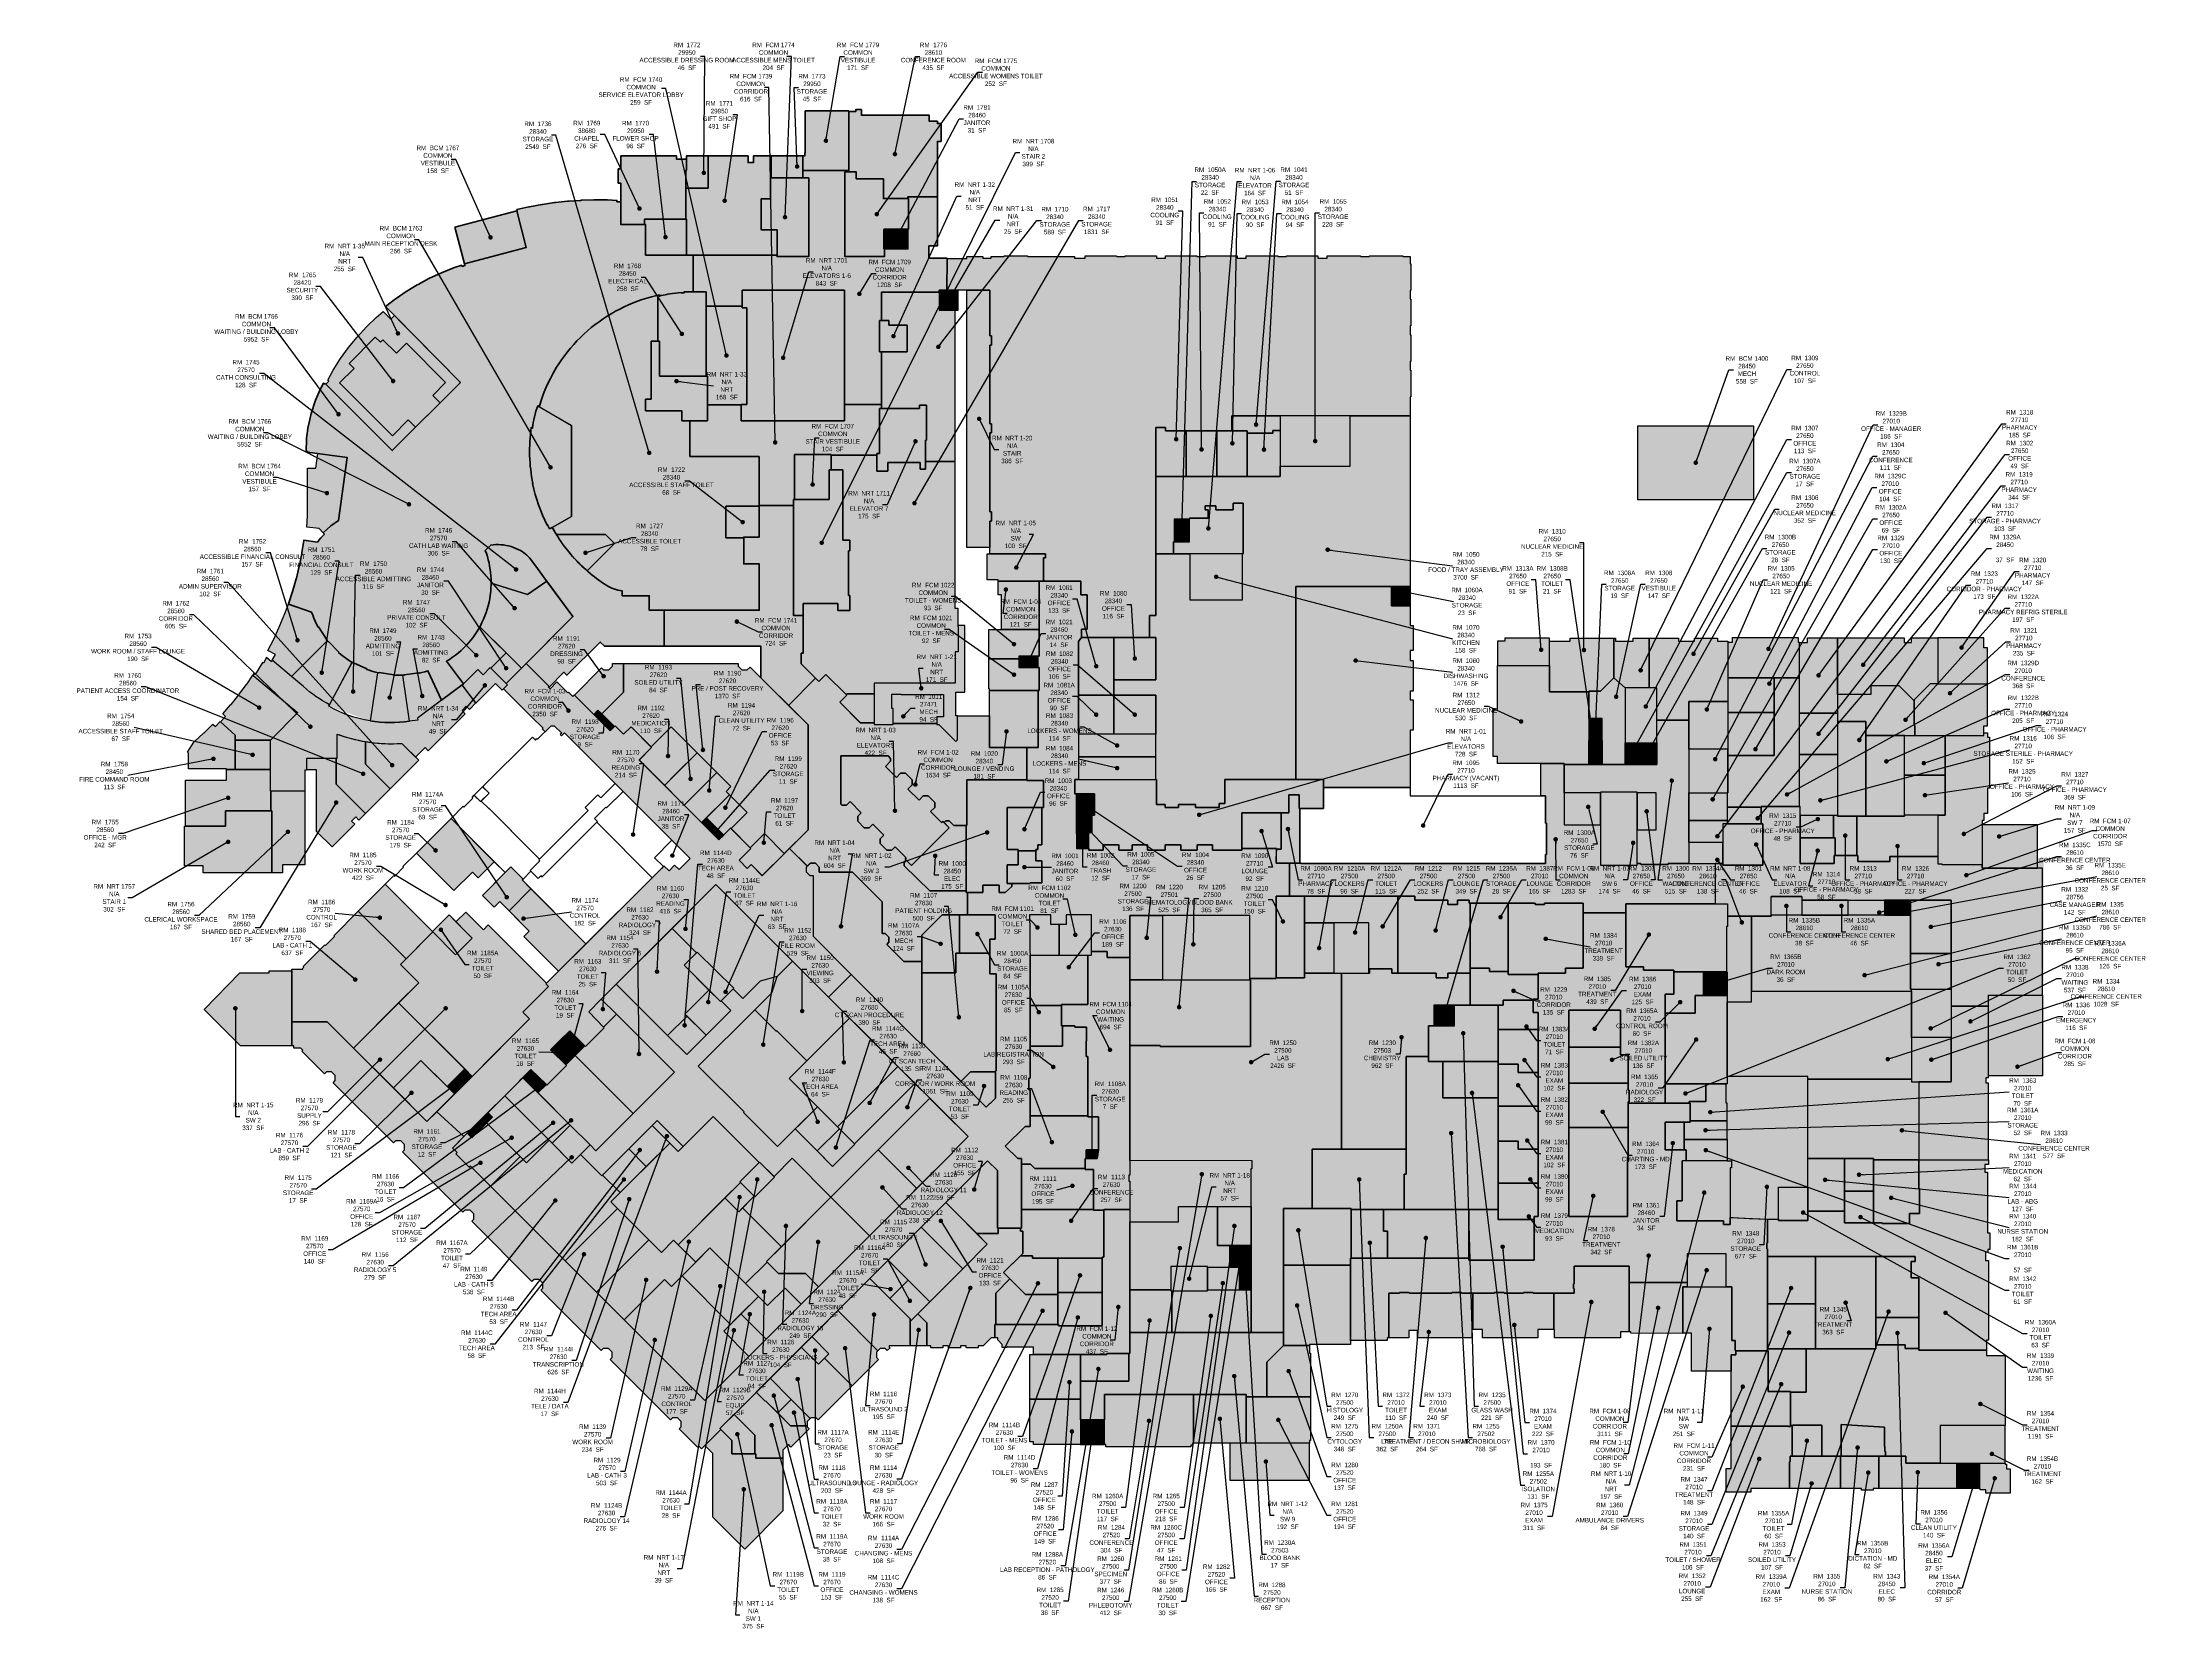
# Model space of a CAD drawing. Header units: inches. Extents: x -460 to 6059, y -234 to 4626.
import ezdxf

# ---------------------------------------------------------------- set-up
doc = ezdxf.new("R2010")
doc.units = ezdxf.units.IN
doc.header["$LTSCALE"] = 48
doc.header["$MEASUREMENT"] = 0
for name, color, linetype in [('0-LABEL', 3, 'Continuous'), ('1-NRT', 200, 'Continuous'), ('1-NRT-PTN', 253, 'Continuous'), ('2-BCM', 140, 'Continuous'), ('2-BCM-PTN', 250, 'Continuous'), ('3-FCM', 190, 'Continuous'), ('3-FCM-PTN', 9, 'Continuous'), ('4-OCC', 6, 'Continuous'), ('4-OCC-PTN', 95, 'Continuous'), ('4-VACANT', 60, 'Continuous')]:
    doc.layers.add(name, color=color, linetype=linetype)
doc.styles.add('ArialN', font='ARIALN.TTF')
doc.dimstyles.new('AB-220', dxfattribs={"dimscale": 220, "dimtxt": 0.070312, "dimasz": 0.0625, "dimexe": 0.0625, "dimexo": 0.125, "dimgap": 0.1875, "dimtad": 0, "dimdec": 4, "dimrnd": 0.0625, "dimzin": 0, "dimdsep": 46, "dimlunit": 4, "dimtxsty": 'ArialN', "dimblk": 'ARCHTICK', "dimcen": 0.0625, "dimclrd": 256, "dimclre": 256, "dimclrt": 256, "dimadec": 0, "dimazin": 0, "dimtfac": 1, "dimtdec": 4, "dimtofl": 0, "dimtmove": 2, "dimatfit": 3, "dimldrblk": 'DOT', "dimfxl": 0, "dimfrac": 2, "dimtolj": 1, "dimtzin": 0, "dimlwd": -1, "dimlwe": -1, "dimarcsym": 0})

# ---------------------------------------------------------------- blocks, each defined once
blk = doc.blocks.new('_ArchTick')
at = {"const_width": 0.15}
blk.add_lwpolyline([(-0.5, -0.5), (0.5, 0.5)], dxfattribs=at)
blk = doc.blocks.new('_Dot')
at = {"lineweight": -2}
blk.add_line((-0.5, 0), (-1, 0), dxfattribs=at)
at = {"const_width": 0.5}
blk.add_lwpolyline([(-0.25, 0, 1), (0.25, 0, 1)], format="xyb", close=True, dxfattribs=at)

msp = doc.modelspace()

# ---------------------------------------------------------------- hatches: boundary and pattern name
at = {"layer": '1-NRT-PTN'}
h = msp.add_hatch(color=256, dxfattribs=at)
h.dxf.hatch_style = 1
h.paths.add_polyline_path([(1681.2, 3466.8), (1681.2, 3516.6), (1698.6, 3516.6), (1698.6, 3813.7), (1684.8, 3813.7), (1684.8, 3867.3), (1997.6, 3867.3), (1997.6, 3466.8)])
h = msp.add_hatch(color=256, dxfattribs=at)
h.dxf.hatch_style = 1
h.paths.add_polyline_path([(2288.6, 3805.8), (2346.6, 3805.8), (2346.6, 3867.3), (2288.6, 3867.3)])
h = msp.add_hatch(color=256, dxfattribs=at)
h.dxf.hatch_style = 1
h.paths.add_polyline_path([(2443.2, 3699.3), (2448.2, 3699.3), (2448.2, 3727.3), (2443.2, 3727.3), (2443.2, 3867.3), (2373.3, 3867.3), (2373.3, 3078.4), (2443.2, 3078.4), (2443.2, 3159.8), (2448.2, 3159.8), (2448.2, 3187.8), (2443.2, 3187.8), (2443.2, 3430.1), (2448.2, 3430.1), (2448.2, 3458.1), (2443.2, 3458.1)])
h = msp.add_hatch(color=256, dxfattribs=at)
h.dxf.hatch_style = 1
h.paths.add_polyline_path([(562.7, 3783.9), (583.7, 3802.2), (607.5, 3778.4), (619, 3789.8), (821, 3584.6), (758.7, 3522.2), (736, 3544.9), (775.4, 3584.3), (655.1, 3704.6), (624.6, 3674), (583, 3715.5), (575.4, 3708), (560, 3723.4), (479.5, 3643), (495, 3627.5), (450.5, 3583), (612.4, 3421.2), (660.9, 3469.7), (683.5, 3447.1), (612, 3375.6), (408.4, 3579.2), (417.3, 3588.2), (414.1, 3591.4), (431.1, 3622.1), (453.4, 3657.5), (478.1, 3691.4), (504.3, 3723.7), (532.7, 3754.7)])
h = msp.add_hatch(color=256, dxfattribs=at)
h.dxf.hatch_style = 1
h.paths.add_polyline_path([(2133.8, 3774.1), (2133.8, 3760.6), (2190.6, 3760.6), (2190.6, 3678.8), (2105.6, 3678.8), (2105.6, 3774.1)])
h = msp.add_hatch(color=256, dxfattribs=at)
h.dxf.hatch_style = 1
h.paths.add_polyline_path([(1578.6, 3604.1), (1578.6, 3466.8), (1499.1, 3466.8), (1499.1, 3497.6), (1387.8, 3497.6), (1387.8, 3533.1), (1405.4, 3533.1), (1405.4, 3710.6), (1430.6, 3710.6), (1430.6, 3604.1)])
h = msp.add_hatch(color=256, dxfattribs=at)
h.dxf.hatch_style = 1
h.paths.add_polyline_path([(2249.1, 3515.1), (2249.1, 3407.8), (2246.1, 3407.8), (2246.1, 3338.8), (2246.3, 3338.8), (2246.3, 3318.7), (2230.2, 3318.7), (2230.2, 3338.8), (2131.1, 3338.8), (2131.1, 3312.9), (2097.6, 3312.9), (2097.6, 3367.1), (2105.6, 3367.1), (2105.6, 3504.3), (2228.1, 3504.3), (2228.1, 3515.1)])
h = msp.add_hatch(color=256, dxfattribs=at)
h.dxf.hatch_style = 1
h.paths.add_polyline_path([(1992.8, 3316.3), (1992.8, 3100.8), (2014.6, 3100.8), (2014.6, 3068), (2010.3, 3068), (2010.3, 2931.6), (2014.6, 2931.6), (2014.6, 2885.1), (1977.8, 2885.1), (1977.8, 2907.5), (1871.2, 2907.5), (1871.2, 2870), (1841.8, 2870), (1841.8, 3225.7), (1950.6, 3225.7), (1950.6, 3316.3)])
for points in [[(3220.3, 3059.6), (3006, 3059.6), (3006, 3096.3), (3055.3, 3096.3), (3055.3, 3168.2), (3112.2, 3168.2), (3112.2, 3194.5), (3103.4, 3194.5), (3103.4, 3206.5), (3136, 3206.5), (3136, 3194.5), (3189.7, 3194.5), (3189.7, 3214.5), (3220.3, 3214.5)], [(2607.5, 2978.8), (2610.5, 2978.8), (2610.5, 2975), (2469.5, 2975), (2469.5, 2979.7), (2435.5, 2979.7), (2435.5, 3059.4), (2455.5, 3059.4), (2455.5, 3059.3), (2613.7, 3059.3), (2613.7, 3047.3), (2607.5, 3047.3)], [(1986.5, 2439.8), (2131.5, 2439.8), (2139.3, 2432), (2139.3, 2424), (2123.2, 2407.9), (2157.1, 2373.9), (2169.8, 2386.6), (2184.8, 2386.6), (2205.3, 2366.1), (2205.3, 2351.1), (2192.6, 2338.4), (2226.4, 2304.7), (2239, 2317.3), (2254, 2317.3), (2274.5, 2296.8), (2274.5, 2281.8), (2261.9, 2269.2), (2295.6, 2235.5), (2299.3, 2239.2), (2319.1, 2219.3), (2203.7, 2103.9), (2183.8, 2123.7), (2187.5, 2127.4), (2153.7, 2161.3), (2143.1, 2150.7), (2128.1, 2150.7), (2107.7, 2171), (2107.7, 2186), (2118.4, 2196.6), (2084.4, 2230.5), (2073.8, 2219.9), (2058.8, 2219.9), (2038.5, 2240.3), (2038.5, 2255.3), (2049.1, 2265.9), (2015.1, 2299.8), (2004.5, 2289.2), (1989.5, 2289.2), (1986.5, 2292.3)], [(2371, 2021.2), (2371, 2226.3), (2372.8, 2226.3), (2372.8, 2366.9), (2556.5, 2366.9), (2556.5, 2364.3), (2608.2, 2364.3), (2608.2, 2281.3), (2496.1, 2281.3), (2496.1, 2153.3), (2530, 2153.3), (2530, 2106), (2496.1, 2106), (2496.1, 2049), (2510.9, 2049), (2511, 2039.3), (2490.3, 2021.2), (2472.4, 2021.2), (2472.4, 2043.8), (2422.3, 2043.8), (2422.3, 2021.2)], [(2703.5, 2323.9), (2703.5, 2367.8), (2954.6, 2367.8), (2954.6, 2291.2), (2980.8, 2291.2), (2980.8, 2282.1), (3021.7, 2282.1), (3021.7, 2291.2), (3073.9, 2291.2), (3073.9, 2282.1), (3146.5, 2282.1), (3146.5, 2293.8), (3163.5, 2293.8), (3163.5, 2367.8), (3466.6, 2367.8), (3466.6, 2279.2), (3391.1, 2279.2), (3391.1, 2320.5), (3360.2, 2320.5), (3360.2, 2265.5), (3216.1, 2265.5), (3216.1, 2151.1), (3126.3, 2151.1), (3126.3, 2167.1), (3078.5, 2167.1), (3078.5, 2151.1), (3028.5, 2151.1), (3028.5, 2167.1), (2980.8, 2167.1), (2980.8, 2151.1), (2927, 2151.1), (2927, 2167.1), (2879.3, 2167.1), (2879.3, 2151.1), (2839, 2151.1), (2839, 2167.1), (2791.3, 2167.1), (2791.3, 2151.1), (2747, 2151.1), (2747, 2204.8), (2755.7, 2204.8), (2755.7, 2258.1), (2764.4, 2258.1), (2764.4, 2323.9)], [(4427.2, 2329.1), (4315.2, 2329.1), (4315.2, 2104.9), (4427.2, 2104.9)], [(4689.9, 2104.9), (4812.5, 2104.9), (4812.5, 2231.4), (4689.9, 2231.4)], [(5654.9, 2228.7), (5484.9, 2228.7), (5484.9, 2096), (5654.9, 2096)], [(1881.5, 2099.1), (1892.6, 2110.6), (1908.8, 2110.8), (1920.1, 2099.4), (1920.1, 2083.4), (2022.6, 2083.4), (2113.5, 1992.5), (2113.5, 1896.1), (2123.1, 1896.1), (2134.4, 1884.8), (2134.4, 1868.8), (2127.3, 1861.7), (2179.6, 1809.4), (2234.8, 1809.4), (2234.8, 1562), (2230.8, 1558), (2211.8, 1577), (2211.7, 1576.9), (2014.8, 1773.6), (2010.2, 1778.2), (1902.7, 1886.1), (1902.7, 2072.1), (1892.8, 2072.1), (1881.5, 2083.4)], [(1618.2, 1686.8), (1506.2, 1798.8), (1546.4, 1838.2), (1659.1, 1727.6)], [(304.5, 1551), (146.6, 1551), (35.1, 1662.5), (144.9, 1775.1), (235.1, 1775.1), (235.1, 1781.6), (304.2, 1781.6), (304.2, 1625.1), (304.2, 1556.7), (304.5, 1556.7)], [(1723.4, 1088.6), (1677.3, 1134.7), (1737.8, 1195.2), (1783.9, 1149.1)], [(4712.4, 1003.3), (4691.9, 1003.3), (4691.9, 1015.3), (4548.9, 1015.3), (4548.9, 1076.3), (4565.9, 1076.3), (4565.9, 1199.3), (4717.1, 1199.4), (4717.1, 1177.2), (4712.4, 1177.2)], [(2998.7, 800.6), (3110.1, 800.6), (3110.1, 874.6), (2998.7, 874.6)], [(4715.7, 554.5), (4594.2, 554.5), (4594.2, 670.8), (4567.7, 670.8), (4567.7, 813), (4718, 813), (4718, 647.8), (4728, 647.8), (4728, 617.9), (4730, 617.9), (4730, 603.8), (4715.7, 603.8)], [(1692.5, 8.5), (1594.7, 106.4), (1594.7, 301.3), (1569.6, 326.4), (1618.6, 375.8), (1652.5, 341.8), (1652.5, 300.3), (1725.8, 300.3), (1725.8, 287.2), (1809, 287.2), (1809, 125.6)], [(3179.2, 220.3), (3423.2, 220.3), (3423.2, 333.8), (3179.2, 333.8)]]:
    msp.add_hatch(color=256, dxfattribs=at).paths.add_polyline_path(points)
h = msp.add_hatch(color=256, dxfattribs=at)
h.dxf.hatch_style = 1
h.paths.add_polyline_path([(2366.7, 2839.4), (2345.6, 2839.4), (2345.6, 2835.1), (2346.6, 2835.1), (2346.6, 2758.6), (2337.7, 2758.6), (2337.7, 2662.6), (2088.5, 2662.6), (2088.5, 2536.1), (2146.9, 2536.1), (2146.9, 2585.6), (2143.4, 2585.6), (2143.4, 2629.6), (2171.9, 2629.6), (2171.9, 2628.6), (2301.1, 2628.6), (2301.1, 2559.2), (2281.4, 2559.2), (2281.4, 2536.1), (2286.9, 2536.1), (2339.2, 2483.7), (2344.2, 2488.7), (2344.2, 2562.7), (2338.9, 2562.7), (2338.9, 2635.7), (2366.7, 2635.7)])
h = msp.add_hatch(color=256, dxfattribs=at)
h.dxf.hatch_style = 1
h.paths.add_polyline_path([(890.6, 2688.7), (912.5, 2710.6), (965.4, 2657.7), (949.1, 2641.4), (928.5, 2661.9), (868.4, 2601.8), (826.2, 2657.8), (830.1, 2660.8), (830, 2660.9), (874.1, 2705.1)])
h = msp.add_hatch(color=256, dxfattribs=at)
h.dxf.hatch_style = 1
h.paths.add_polyline_path([(101.1, 2224.7), (101.1, 2271.1), (242.6, 2271.1), (242.6, 2081.6), (32.7, 2081.6), (32.7, 2103.1), (-24.4, 2103.1), (-24.4, 2224.7)])
at = {"layer": '2-BCM-PTN'}
h = msp.add_hatch(color=256, dxfattribs=at)
h.dxf.hatch_style = 1
h.paths.add_polyline_path([(1534.1, 3974.7), (1791.3, 3974.7), (1791.3, 3970.6), (1888.6, 3970.6), (1888.6, 4211.7), (1870.8, 4211.7), (1870.8, 4234.3), (2011.3, 4234.3), (2011.3, 4229.6), (1999.1, 4229.6), (1999.1, 3970.6), (2120.6, 3970.6), (2120.6, 3993.6), (2192.2, 3993.6), (2192.2, 4054.4), (2194.6, 4054.4), (2194.7, 4147.9), (2192.2, 4147.9), (2192.2, 4153.5), (2282.7, 4153.5), (2282.7, 4003.1), (2256.6, 4003.1), (2256.6, 3965.3), (2312.2, 3965.3), (2311.7, 3867.3), (2288.6, 3867.3), (2288.6, 3861.2), (2111.7, 3861.2), (2111.7, 3774.1), (2105.6, 3774.1), (2105.6, 3678.8), (2111.7, 3678.8), (2111.7, 3517.1), (1997.6, 3517.1), (1997.6, 3867.3), (1684.8, 3867.3), (1684.8, 3818.6), (1573.7, 3818.6), (1573.7, 3862.2), (1534.1, 3862.2)])
h = msp.add_hatch(color=256, dxfattribs=at)
h.dxf.hatch_style = 1
edge = h.paths.add_edge_path()
edge.add_line((1102.5, 3140.3), (1094.3, 3136))
edge.add_line((1094.3, 3136), (1087.9, 3148.3))
edge.add_line((1087.9, 3148.3), (1086.6, 3147.5))
edge.add_arc((1533.8, 3375.5), 502, 191.61948, 207.01271, ccw=False)
edge.add_line((1042.1, 3274.4), (1043.1, 3274.6))
edge.add_arc((1533.8, 3375.5), 501, 171.83726, 191.61948, ccw=False)
edge.add_line((1037.9, 3446.6), (1041.6, 3444.4))
edge.add_line((1041.6, 3444.4), (1041.6, 3444.4))
edge.add_arc((1349.9, 3407.8), 310.4, 160.22417, 173.21225, ccw=False)
edge.add_line((1057.7, 3512.8), (1062.1, 3510.3))
edge.add_line((1062.1, 3510.3), (1072.2, 3541.3))
edge.add_line((1072.2, 3541.3), (1077.7, 3555.6))
edge.add_line((1077.7, 3555.6), (1083.5, 3569.6))
edge.add_line((1083.5, 3569.6), (1089.8, 3583.5))
edge.add_line((1089.8, 3583.5), (1096.6, 3597.1))
edge.add_line((1096.6, 3597.1), (1105, 3612.8))
edge.add_line((1105, 3612.8), (1110.2, 3621.9))
edge.add_line((1110.2, 3621.9), (1115.6, 3630.9))
edge.add_line((1115.6, 3630.9), (1122.5, 3641.8))
edge.add_line((1122.5, 3641.8), (1130.8, 3654.1))
edge.add_line((1130.8, 3654.1), (1139.6, 3666.3))
edge.add_line((1139.6, 3666.3), (1148.7, 3678.1))
edge.add_line((1148.7, 3678.1), (1158.2, 3689.7))
edge.add_line((1158.2, 3689.7), (1168, 3700.9))
edge.add_line((1168, 3700.9), (1178.1, 3711.9))
edge.add_line((1178.1, 3711.9), (1188.6, 3722.5))
edge.add_line((1188.6, 3722.5), (1199.4, 3732.9))
edge.add_line((1199.4, 3732.9), (1210.5, 3742.8))
edge.add_line((1210.5, 3742.8), (1221.9, 3752.5))
edge.add_line((1221.9, 3752.5), (1233.6, 3761.8))
edge.add_line((1233.6, 3761.8), (1245.6, 3770.7))
edge.add_line((1245.6, 3770.7), (1257.9, 3779.2))
edge.add_line((1257.9, 3779.2), (1270.4, 3787.4))
edge.add_line((1270.4, 3787.4), (1283.1, 3795.2))
edge.add_line((1283.1, 3795.2), (1296.1, 3802.6))
edge.add_line((1296.1, 3802.6), (1309.3, 3809.6))
edge.add_line((1309.3, 3809.6), (1322.7, 3816.2))
edge.add_line((1322.7, 3816.2), (1336.3, 3822.4))
edge.add_line((1336.3, 3822.4), (1350.1, 3828.1))
edge.add_line((1350.1, 3828.1), (1364.1, 3833.5))
edge.add_line((1364.1, 3833.5), (1378.2, 3838.4))
edge.add_line((1378.2, 3838.4), (1392.4, 3842.9))
edge.add_line((1392.4, 3842.9), (1406.8, 3846.9))
edge.add_line((1406.8, 3846.9), (1430.6, 3852.8))
edge.add_line((1430.6, 3852.8), (1430.6, 3849.5))
edge.add_arc((1531.6, 3374.3), 485.7, 99.22085, 102.00077, ccw=False)
edge.add_line((1453.7, 3853.8), (1453.6, 3855))
edge.add_line((1453.6, 3855), (1497.4, 3860.1))
edge.add_line((1497.4, 3860.1), (1497.5, 3858.9))
edge.add_arc((1531.6, 3374.3), 485.7, 92.90926, 94.02378, ccw=False)
edge.add_line((1506.9, 3859.5), (1506.9, 3862.7))
edge.add_line((1506.9, 3862.7), (1534.1, 3862.7))
edge.add_line((1534.1, 3862.7), (1534.1, 3974.7))
edge.add_line((1534.1, 3974.7), (1450.5, 3974.7))
edge.add_line((1450.5, 3974.7), (1396.5, 3974.7))
edge.add_line((1396.5, 3974.7), (1388.3, 3974.7))
edge.add_line((1388.3, 3974.7), (1388.3, 4068.6))
edge.add_line((1388.3, 4068.6), (1312.6, 4068.6))
edge.add_line((1312.6, 4068.6), (1312.6, 4138.1))
edge.add_line((1312.6, 4138.1), (1303.1, 4138.1))
edge.add_line((1303.1, 4138.1), (1303.1, 4138.4))
edge.add_line((1303.1, 4138.4), (1300.5, 4138.5))
edge.add_line((1300.5, 4138.5), (1300.7, 4142.7))
edge.add_line((1300.7, 4142.7), (1271.9, 4143.8))
edge.add_line((1271.9, 4143.8), (1269.4, 4143.9))
edge.add_line((1269.4, 4143.9), (1231.9, 4144.1))
edge.add_line((1231.9, 4144.1), (1229.3, 4144.1))
edge.add_line((1229.3, 4144.1), (1191.9, 4142.9))
edge.add_line((1191.9, 4142.9), (1189.3, 4142.7))
edge.add_line((1189.3, 4142.7), (1151.9, 4140.2))
edge.add_line((1151.9, 4140.2), (1149.4, 4139.9))
edge.add_line((1149.4, 4139.9), (1112.1, 4136))
edge.add_line((1112.1, 4136), (1109.5, 4135.7))
edge.add_line((1109.5, 4135.7), (1072.4, 4130.3))
edge.add_line((1072.4, 4130.3), (1069.9, 4129.9))
edge.add_line((1069.9, 4129.9), (1033, 4123.2))
edge.add_line((1033, 4123.2), (1030.5, 4122.7))
edge.add_line((1030.5, 4122.7), (993.9, 4114.6))
edge.add_line((993.9, 4114.6), (994.9, 4110.5))
edge.add_line((994.9, 4110.5), (993.4, 4110.1))
edge.add_line((993.4, 4110.1), (1022.8, 3998))
edge.add_line((1022.8, 3998), (833.1, 3948.2))
edge.add_line((833.1, 3948.2), (834.6, 3942.6))
edge.add_line((834.6, 3942.6), (826.5, 3939.8))
edge.add_line((826.5, 3939.8), (825.1, 3943.9))
edge.add_line((825.1, 3943.9), (800, 3935.4))
edge.add_line((800, 3935.4), (797.6, 3934.5))
edge.add_line((797.6, 3934.5), (762.7, 3920.7))
edge.add_line((762.7, 3920.7), (760.4, 3919.7))
edge.add_line((760.4, 3919.7), (726.3, 3903.9))
edge.add_line((726.3, 3903.9), (724, 3902.8))
edge.add_line((724, 3902.8), (690.9, 3885.2))
edge.add_line((690.9, 3885.2), (688.7, 3883.9))
edge.add_line((688.7, 3883.9), (656.6, 3864.5))
edge.add_line((656.6, 3864.5), (654.4, 3863.1))
edge.add_line((654.4, 3863.1), (623.5, 3842))
edge.add_line((623.5, 3842), (621.4, 3840.5))
edge.add_line((621.4, 3840.5), (591.7, 3817.6))
edge.add_line((591.7, 3817.6), (821, 3584.6))
edge.add_line((821, 3584.6), (612, 3375.6))
edge.add_line((612, 3375.6), (405.7, 3581.9))
edge.add_line((405.7, 3581.9), (404.7, 3580))
edge.add_line((404.7, 3580), (401, 3582))
edge.add_line((401, 3582), (392.9, 3566.8))
edge.add_line((392.9, 3566.8), (391.8, 3564.5))
edge.add_line((391.8, 3564.5), (376.7, 3530.2))
edge.add_line((376.7, 3530.2), (375.7, 3527.5))
edge.add_line((375.7, 3527.5), (364, 3492.1))
edge.add_line((364, 3492.1), (363.3, 3489.6))
edge.add_line((363.3, 3489.6), (354.9, 3453.1))
edge.add_line((354.9, 3453.1), (354.4, 3450.5))
edge.add_line((354.4, 3450.5), (349.6, 3413.3))
edge.add_line((349.6, 3413.3), (349.4, 3410.7))
edge.add_line((349.4, 3410.7), (348.2, 3373.2))
edge.add_line((348.2, 3373.2), (352.3, 3373.1))
edge.add_line((352.3, 3373.1), (352.4, 3371.2))
edge.add_line((352.4, 3371.2), (473.6, 3354.8))
edge.add_line((473.6, 3354.8), (447.6, 3161.9))
edge.add_line((447.6, 3161.9), (423.3, 3144.7))
edge.add_line((423.3, 3144.7), (400.1, 3124))
edge.add_line((400.1, 3124), (404.1, 3119.5))
edge.add_line((404.1, 3119.5), (404.1, 3119.5))
edge.add_arc((596.1, 2927.8), 271.4, 135.03605, 141.83502)
edge.add_line((382.8, 3095.5), (340.9, 3101.1))
edge.add_line((340.9, 3101.1), (340.7, 3100.2))
edge.add_line((340.7, 3100.2), (335, 3063.2))
edge.add_line((335, 3063.2), (334.6, 3060.8))
edge.add_line((334.6, 3060.8), (327.3, 3024))
edge.add_line((327.3, 3024), (326.8, 3021.6))
edge.add_line((326.8, 3021.6), (318, 2985.1))
edge.add_line((318, 2985.1), (317.4, 2982.8))
edge.add_line((317.4, 2982.8), (307.1, 2946.7))
edge.add_line((307.1, 2946.7), (306.4, 2944.3))
edge.add_line((306.4, 2944.3), (294.8, 2908.7))
edge.add_line((294.8, 2908.7), (294, 2906.4))
edge.add_line((294, 2906.4), (293.5, 2905.1))
edge.add_line((293.5, 2905.1), (364.7, 2880.2))
edge.add_line((364.7, 2880.2), (368.1, 2870.8))
edge.add_line((368.1, 2870.8), (371.7, 2861.6))
edge.add_line((371.7, 2861.6), (375.7, 2852.5))
edge.add_line((375.7, 2852.5), (380, 2843.5))
edge.add_line((380, 2843.5), (384.6, 2834.8))
edge.add_line((384.6, 2834.8), (385.7, 2835.3))
edge.add_line((385.7, 2835.3), (410.5, 2797.5))
edge.add_line((410.5, 2797.5), (409.5, 2796.8))
edge.add_line((409.5, 2796.8), (410.1, 2796))
edge.add_line((410.1, 2796), (410.8, 2795.2))
edge.add_line((410.8, 2795.2), (414.9, 2790.1))
edge.add_line((414.9, 2790.1), (415.5, 2789.4))
edge.add_line((415.5, 2789.4), (416.4, 2790.1))
edge.add_line((416.4, 2790.1), (448, 2757.8))
edge.add_line((448, 2757.8), (447.3, 2756.9))
edge.add_line((447.3, 2756.9), (454.7, 2750.7))
edge.add_line((454.7, 2750.7), (462.3, 2744.7))
edge.add_line((462.3, 2744.7), (470.1, 2739))
edge.add_line((470.1, 2739), (478.1, 2733.5))
edge.add_line((478.1, 2733.5), (486.2, 2728.4))
edge.add_line((486.2, 2728.4), (491.8, 2725.1))
edge.add_line((491.8, 2725.1), (492.7, 2724.6))
edge.add_line((492.7, 2724.6), (493.3, 2725.6))
edge.add_line((493.3, 2725.6), (534.2, 2706.3))
edge.add_line((534.2, 2706.3), (533.8, 2705.2))
edge.add_line((533.8, 2705.2), (541.4, 2702.5))
edge.add_line((541.4, 2702.5), (549.2, 2699.9))
edge.add_line((549.2, 2699.9), (557, 2697.6))
edge.add_line((557, 2697.6), (564.8, 2695.5))
edge.add_line((564.8, 2695.5), (570.5, 2694.2))
edge.add_line((570.5, 2694.2), (571.5, 2693.9))
edge.add_line((571.5, 2693.9), (571.8, 2695.1))
edge.add_line((571.8, 2695.1), (616.5, 2688.7))
edge.add_line((616.5, 2688.7), (616.4, 2687.5))
edge.add_line((616.4, 2687.5), (625, 2687.1))
edge.add_line((625, 2687.1), (633.5, 2687))
edge.add_line((633.5, 2687), (642.1, 2687.1))
edge.add_line((642.1, 2687.1), (648, 2687.4))
edge.add_line((648, 2687.4), (649, 2687.4))
edge.add_line((649, 2687.4), (648.9, 2688.6))
edge.add_line((648.9, 2688.6), (693.7, 2694.6))
edge.add_line((693.7, 2694.6), (694, 2693.4))
edge.add_line((694, 2693.4), (703.1, 2695.6))
edge.add_line((703.1, 2695.6), (712.2, 2698))
edge.add_line((712.2, 2698), (721.2, 2700.7))
edge.add_line((721.2, 2700.7), (763.3, 2610.4))
edge.add_line((763.3, 2610.4), (830.1, 2660.8))
edge.add_line((830.1, 2660.8), (778.1, 2729.8))
edge.add_line((778.1, 2729.8), (787.6, 2735.7))
edge.add_line((787.6, 2735.7), (796.9, 2742.1))
edge.add_line((796.9, 2742.1), (805.9, 2748.8))
edge.add_line((805.9, 2748.8), (814.6, 2755.8))
edge.add_line((814.6, 2755.8), (823.1, 2763.2))
edge.add_line((823.1, 2763.2), (831.2, 2770.9))
edge.add_line((831.2, 2770.9), (839.1, 2779))
edge.add_line((839.1, 2779), (846.6, 2787.3))
edge.add_line((846.6, 2787.3), (853.8, 2796))
edge.add_line((853.8, 2796), (860.6, 2804.9))
edge.add_line((860.6, 2804.9), (867, 2814.1))
edge.add_line((867, 2814.1), (873.1, 2823.5))
edge.add_line((873.1, 2823.5), (878.9, 2833.3))
edge.add_arc((710.9, 2928.9), 193.3, 330.35439, 332.22009)
edge.add_line((881.9, 2838.8), (886.9, 2848.6))
edge.add_line((886.9, 2848.6), (891.5, 2858.6))
edge.add_line((891.5, 2858.6), (895.7, 2868.8))
edge.add_line((895.7, 2868.8), (899.5, 2879.2))
edge.add_line((899.5, 2879.2), (902.9, 2889.7))
edge.add_line((902.9, 2889.7), (905.9, 2900.3))
edge.add_line((905.9, 2900.3), (908.5, 2911))
edge.add_line((908.5, 2911), (910.6, 2921.8))
edge.add_line((910.6, 2921.8), (912.4, 2932.7))
edge.add_line((912.4, 2932.7), (913.7, 2943.7))
edge.add_line((913.7, 2943.7), (914.5, 2954.6))
edge.add_line((914.5, 2954.6), (915, 2965.7))
edge.add_arc((621.8, 2971.2), 293.2, 358.91274, 360.16125)
edge.add_line((915, 2972.1), (914.8, 2982))
edge.add_line((914.8, 2982), (914.2, 2992))
edge.add_line((914.2, 2992), (913.3, 3001.9))
edge.add_line((913.3, 3001.9), (912.1, 3011.7))
edge.add_line((912.1, 3011.7), (910.4, 3021.6))
edge.add_line((910.4, 3021.6), (908.5, 3031.3))
edge.add_line((908.5, 3031.3), (906.2, 3041))
edge.add_line((906.2, 3041), (903.5, 3050.6))
edge.add_line((903.5, 3050.6), (900.6, 3060.1))
edge.add_line((900.6, 3060.1), (897.2, 3069.5))
edge.add_line((897.2, 3069.5), (913.7, 3085.9))
edge.add_line((913.7, 3085.9), (921.5, 3087))
edge.add_line((921.5, 3087), (929.4, 3087.5))
edge.add_line((929.4, 3087.5), (937.3, 3087.6))
edge.add_line((937.3, 3087.6), (945.2, 3087.3))
edge.add_line((945.2, 3087.3), (953, 3086.5))
edge.add_line((953, 3086.5), (960.8, 3085.3))
edge.add_line((960.8, 3085.3), (968.6, 3083.7))
edge.add_line((968.6, 3083.7), (976.2, 3081.6))
edge.add_line((976.2, 3081.6), (983.7, 3079))
edge.add_line((983.7, 3079), (991, 3076.1))
edge.add_line((991, 3076.1), (998.1, 3072.7))
edge.add_line((998.1, 3072.7), (1005.1, 3069))
edge.add_line((1005.1, 3069), (1010.1, 3066))
edge.add_line((1010.1, 3066), (1015, 3062.7))
edge.add_line((1015, 3062.7), (1019.7, 3059.2))
edge.add_arc((960.1, 2983.4), 96.3, 37.55167, 51.79935, ccw=False)
edge.add_line((1036.5, 3042.2), (1057.3, 3013.9))
edge.add_line((1057.3, 3013.9), (1083.8, 2977.9))
edge.add_line((1083.8, 2977.9), (1165.6, 2866.7))
edge.add_line((1165.6, 2866.7), (1022.2, 2723.2))
edge.add_line((1022.2, 2723.2), (1093.5, 2651.9))
edge.add_line((1093.5, 2651.9), (1138.1, 2696.5))
edge.add_line((1138.1, 2696.5), (1147.5, 2687.1))
edge.add_line((1147.5, 2687.1), (1249.3, 2788.9))
edge.add_line((1249.3, 2788.9), (1262.2, 2776.1))
edge.add_line((1262.2, 2776.1), (1445.4, 2776.1))
edge.add_line((1445.4, 2776.1), (1445.4, 2886.2))
edge.add_line((1445.4, 2886.2), (1399.8, 2886.2))
edge.add_line((1399.8, 2886.2), (1399.8, 2930.6))
edge.add_line((1399.8, 2930.6), (1317.1, 2930.6))
edge.add_line((1317.1, 2930.6), (1317.1, 2945.7))
edge.add_arc((1331.6, 3064.8), 120, 237.2006, 263.07047, ccw=False)
edge.add_arc((1531.3, 3374.8), 488.8, 229.10433, 237.2005, ccw=False)
edge.add_arc((1531.3, 3374.8), 488.7, 213.74867, 229.10429, ccw=False)
edge.add_arc((1523.9, 3369.7), 479.7, 208.56224, 213.73277, ccw=False)
edge.add_line((1102.5, 3140.3), (1094.3, 3136))
edge.add_line((1094.3, 3136), (1102.5, 3140.3))
h = msp.add_hatch(color=256, dxfattribs=at)
h.dxf.hatch_style = 1
h.paths.add_polyline_path([(803.7, 4060.4), (993.3, 4110.2), (1022.8, 3998), (833.1, 3948.2)])
h = msp.add_hatch(color=256, dxfattribs=at)
h.dxf.hatch_style = 1
edge = h.paths.add_edge_path()
edge.add_arc((1349.9, 3407.8), 310.4, 160.22417, 173.21225, ccw=False)
edge.add_line((1057.7, 3512.8), (1161.2, 3453.1))
edge.add_line((1161.2, 3453.1), (1161.2, 3174.2))
edge.add_line((1161.2, 3174.2), (1102.5, 3140.3))
edge.add_line((1102.5, 3140.3), (1094.3, 3136))
edge.add_line((1094.3, 3136), (1087.9, 3148.3))
edge.add_line((1087.9, 3148.3), (1086.6, 3147.5))
edge.add_arc((1533.8, 3375.5), 502, 191.61948, 207.01271, ccw=False)
edge.add_line((1042.1, 3274.4), (1043.1, 3274.6))
edge.add_arc((1533.8, 3375.5), 501, 171.83726, 191.61948, ccw=False)
edge.add_line((1037.9, 3446.6), (1041.6, 3444.4))
edge.add_line((1041.6, 3444.4), (1041.6, 3444.4))
h = msp.add_hatch(color=256, dxfattribs=at)
h.dxf.hatch_style = 1
h.paths.add_polyline_path([(473.6, 3354.8), (447.6, 3161.9), (423.4, 3144.7), (400.1, 3124.1), (388.4, 3137.1), (349.8, 3140.8), (352.5, 3175.4), (352.5, 3321.7), (377.6, 3321.7), (383.7, 3366.9)])
at = {"layer": '3-FCM-PTN'}
h = msp.add_hatch(color=256, dxfattribs=at)
h.dxf.hatch_style = 1
h.paths.add_polyline_path([(2011.3, 4416.7), (2011.3, 4256.3), (2011.3, 4242.8), (2011.3, 4234.3), (1870.8, 4234.3), (1870.8, 4278.8), (1876.3, 4278.8), (1876.3, 4288.3), (1877.8, 4288.3), (1877.8, 4416.7)])
h = msp.add_hatch(color=256, dxfattribs=at)
h.dxf.hatch_style = 1
h.paths.add_polyline_path([(1534.1, 3974.7), (1791.3, 3974.7), (1791.3, 3970.6), (1888.6, 3970.6), (1888.6, 4211.7), (1870.8, 4211.7), (1870.8, 4234.3), (2011.3, 4234.3), (2011.3, 4229.6), (1999.1, 4229.6), (1999.1, 3970.6), (2120.6, 3970.6), (2120.6, 3993.6), (2192.2, 3993.6), (2192.2, 4054.4), (2194.6, 4054.4), (2194.7, 4147.9), (2192.2, 4147.9), (2192.2, 4153.5), (2282.7, 4153.5), (2282.7, 4003.1), (2256.6, 4003.1), (2256.6, 3965.3), (2312.2, 3965.3), (2311.7, 3867.3), (2288.6, 3867.3), (2288.6, 3861.2), (2111.7, 3861.2), (2111.7, 3774.1), (2105.6, 3774.1), (2105.6, 3678.8), (2111.7, 3678.8), (2111.7, 3517.1), (1997.6, 3517.1), (1997.6, 3867.3), (1684.8, 3867.3), (1684.8, 3818.6), (1573.7, 3818.6), (1573.7, 3862.2), (1534.1, 3862.2)])
h = msp.add_hatch(color=256, dxfattribs=at)
h.dxf.hatch_style = 1
h.paths.add_polyline_path([(1888.6, 4211.7), (1888.6, 3970.6), (1791.3, 3970.6), (1791.3, 4052.3), (1742.8, 4052.3), (1742.8, 4147.5), (1770.8, 4147.5), (1770.8, 4211.7)])
h = msp.add_hatch(color=256, dxfattribs=at)
h.dxf.hatch_style = 1
h.paths.add_polyline_path([(2117.2, 4209), (2117.2, 4148), (2194.6, 4147.9), (2194.6, 4054.4), (2119, 4054.4), (2119, 3993.6), (2120.6, 3993.6), (2120.6, 3970.6), (1999.1, 3970.6), (1999.1, 4229.6), (2033.8, 4229.6), (2033.8, 4209)])
h = msp.add_hatch(color=256, dxfattribs=at)
h.dxf.hatch_style = 1
h.paths.add_polyline_path([(1684.8, 3818.6), (1684.8, 3813.7), (1698.6, 3813.7), (1698.6, 3516.6), (1681.2, 3516.6), (1681.2, 3515.6), (1578.6, 3515.6), (1578.6, 3604.1), (1573.7, 3604.1), (1573.7, 3818.6)])
h = msp.add_hatch(color=256, dxfattribs=at)
h.dxf.hatch_style = 1
h.paths.add_polyline_path([(2111.7, 3517.1), (2111.7, 3504.3), (2105.6, 3504.3), (2105.6, 3367.1), (2097.6, 3367.1), (2097.6, 3362.2), (1956.7, 3362.2), (1956.7, 3364), (1845, 3364), (1844.9, 3225.7), (1841.8, 3225.7), (1841.8, 3207.1), (1737, 3207.1), (1737, 3357.6), (1524.5, 3357.6), (1524.5, 3466.8), (1578.6, 3466.8), (1578.6, 3515.6), (1681.2, 3515.6), (1681.4, 3466.8), (1997.6, 3466.8), (1997.6, 3517.1)])
h = msp.add_hatch(color=256, dxfattribs=at)
h.dxf.hatch_style = 1
h.paths.add_polyline_path([(1956.7, 3364), (1956.7, 3316.3), (1950.6, 3316.3), (1950.6, 3225.7), (1844.9, 3225.7), (1844.9, 3364)])
h = msp.add_hatch(color=256, dxfattribs=at)
h.dxf.hatch_style = 1
h.paths.add_polyline_path([(1841.8, 3207.1), (1841.8, 2870), (1871.2, 2870), (1871.2, 2754.6), (1865.3, 2754.6), (1865.3, 2722), (1909.5, 2677.8), (1826.3, 2594.6), (1741.8, 2679.1), (1741.8, 2776.1), (1445.4, 2776.1), (1445.4, 2886.2), (1737, 2886.2), (1737, 3028.6), (1689, 3028.6), (1689, 3110.6), (1736.7, 3110.6), (1736.7, 3196.6), (1737, 3196.6), (1737, 3207.1)])
h = msp.add_hatch(color=256, dxfattribs=at)
h.dxf.hatch_style = 1
h.paths.add_polyline_path([(2566.7, 1336.4), (2566.7, 1416.1), (2563.5, 1416.1), (2563.5, 1452.1), (2566.7, 1550.1), (2566.7, 1829.6), (2566.2, 1842.1), (2566.3, 1928.8), (2565.2, 1928.8), (2565.2, 1953.3), (2630, 1953.3), (2630, 1923.6), (2677.2, 1923.6), (2677.2, 1953.3), (2755.4, 1953.3), (2755.4, 1840.2), (2803.1, 1840.2), (2803.1, 1822.2), (2808.5, 1822.2), (2822.5, 1822.2), (2872.2, 1822.2), (2872.2, 1950.3), (3240.2, 1950.3), (3240.2, 1757.5), (3321.2, 1757.5), (3321.2, 2010.1), (3361.8, 2010.1), (3361.8, 2110.9), (3321, 2110.9), (3321, 2148.3), (3321.7, 2156.3), (3216.1, 2156.3), (3216.1, 2151.1), (3126.3, 2151.1), (3126.3, 2167.1), (3078.5, 2167.1), (3078.5, 2151.1), (3028.5, 2151.1), (3028.5, 2167.1), (2980.8, 2167.1), (2980.8, 2151.1), (2927, 2151.1), (2927, 2167.1), (2879.3, 2167.1), (2879.3, 2151.1), (2839, 2151.1), (2839, 2167.1), (2791.3, 2167.1), (2791.3, 2151.1), (2747, 2151.1), (2747, 2156.6), (2708.7, 2156.6), (2708.7, 2323.9), (2703.5, 2323.9), (2703.5, 2367.8), (2715.2, 2367.8), (2715.2, 2790.5), (2722, 2800.5), (2724.6, 2800.5), (2724.6, 2828), (2742.3, 2828), (2742.3, 2933.9), (2722.1, 2933.9), (2722.1, 2975), (2594.4, 2975), (2594.4, 2745.3), (2591.8, 2745.3), (2591.8, 2711), (2594.4, 2711), (2594.4, 2640.2), (2591.8, 2640.2), (2591.8, 2465.6), (2556.5, 2465.6), (2556.5, 2364.3), (2608.2, 2364.3), (2608.2, 2281.3), (2603, 2281.3), (2603, 2167.8), (2591, 2167.8), (2591, 2153.3), (2584.4, 2153.3), (2584.4, 2118.8), (2603, 2118.8), (2603, 2051.3), (2567.5, 2051.3), (2567.5, 2049.1), (2510.9, 2049), (2511, 2039.3), (2490.3, 2021.2), (2472.4, 2021.2), (2472.4, 2043.8), (2422.3, 2043.8), (2422.3, 2021.2), (2374.8, 2021.2), (2374.8, 1953.1), (2460.1, 1953.1), (2460.1, 1878.6), (2443.1, 1878.6), (2443.1, 1771.9), (2462.6, 1771.9), (2462.6, 1474.9), (2460.4, 1474.9), (2460.4, 1390.7), (2450.2, 1380.7), (2441.6, 1372.2), (2432.6, 1363.4), (2356.5, 1439.9), (2356.9, 1440.4), (2353.1, 1444.3), (2234.8, 1562), (2230.8, 1558), (2211.8, 1577), (2211.7, 1576.9), (2018.2, 1770.1), (1948.9, 1700.8), (1982.7, 1666.6), (2069.3, 1580.6), (2153.9, 1495.8), (2155.3, 1494.4), (2216.2, 1433.4), (2249.9, 1399.8), (2265.9, 1383.8), (2299.9, 1349.8), (2376.6, 1273.1), (2329.2, 1225.7), (2330.3, 1224.7), (2218.1, 1112.5), (2210.6, 1105), (2089.2, 983.6), (1962.8, 857.2), (1873.6, 768), (1813.3, 707.8), (1777, 671.5), (1759.7, 654.2), (1756, 650.5), (1688.5, 582.9), (1570.1, 464.5), (851.6, 1182.9), (847.9, 1179.2), (806.9, 1220.2), (810.6, 1223.9), (796.5, 1238), (831.3, 1272.9), (748.3, 1349.2), (718.2, 1319.1), (412.3, 1625.1), (304.2, 1625.1), (304.2, 1556.7), (304.5, 1556.7), (304.5, 1551), (309.9, 1551), (309.9, 1544.2), (331.5, 1544.2), (338.1, 1537.6), (335, 1534.5), (403.9, 1465.7), (410, 1471.9), (426, 1471.9), (437.4, 1460.6), (437.4, 1444.6), (431.2, 1438.4), (616, 1253.6), (622.2, 1259.7), (638.2, 1259.7), (649.5, 1248.4), (649.5, 1232.4), (643.3, 1226.2), (828.1, 1041.4), (834.3, 1047.6), (850.3, 1047.6), (861.6, 1036.3), (861.6, 1020.3), (855.4, 1014.1), (1040.2, 829.3), (1046.4, 835.5), (1062.4, 835.5), (1073.7, 824.2), (1073.7, 808.2), (1067.6, 802), (1252.4, 617.2), (1258.6, 623.3), (1274.6, 623.3), (1285.9, 612), (1285.9, 596), (1279.7, 589.8), (1464.4, 405.1), (1470.6, 411.2), (1486.6, 411.2), (1497.9, 399.9), (1497.9, 383.9), (1491.8, 377.8), (1547.8, 321.7), (1550.9, 324.8), (1559.4, 316.2), (1569.6, 326.4), (1618.6, 375.8), (1616.1, 378.2), (1654, 416.1), (1661.6, 423.7), (2233.1, 995.8), (2233.1, 995.8), (2305.2, 1067.9), (2305.3, 1067.8), (2313.7, 1076.4), (2436.5, 1199.2), (2466.8, 1168.8), (2466.8, 992.8), (2540.3, 992.8), (2540.3, 1049.9), (2540.3, 1049.9), (2540.3, 1189.1), (2540.3, 1205.5), (2529.4, 1205.5), (2490.9, 1244.1), (2551.4, 1304.5), (2566.7, 1304.5)])
for points in [[(2594.4, 2975), (2594.4, 2973.1), (2594.4, 2827.8), (2478.8, 2827.8), (2479, 2933.5), (2469.5, 2933.5), (2469.5, 2975)], [(2532, 2737.3), (2440.5, 2737.3), (2440.5, 2827.8), (2594.4, 2827.8), (2594.4, 2745.3), (2532, 2745.3)], [(2594.4, 2711), (2594.4, 2640.2), (2442.2, 2640.2), (2442.2, 2645.5), (2440.5, 2645.5), (2440.5, 2737.3), (2532, 2737.3), (2532, 2711)], [(3361.8, 2010.1), (3361.8, 2110.9), (3396.3, 2110.9), (3396.3, 2110.2), (4147, 2110.2), (4147, 2137.5), (4149.6, 2137.5), (4149.6, 2233.5), (4147, 2233.5), (4147, 2317.5), (4132.6, 2317.5), (4132.6, 2416.2), (4203.6, 2416.2), (4203.6, 2228.8), (4315.2, 2228.8), (4315.2, 2104.9), (4427.2, 2104.9), (4427.2, 2110.2), (4438.9, 2110.2), (4438.9, 2107.5), (4522.9, 2107.5), (4522.9, 2110.2), (4666.8, 2110.2), (4666.8, 1986.3), (4392.7, 1986.3), (4392.7, 1958.7), (4262.4, 1958.7), (4262.4, 1988.7), (4143.6, 1988.7), (4143.6, 1984.7), (4114.6, 1984.7), (4114.6, 1988.7), (3913, 1988.7), (3913, 1997.7), (3876.6, 1997.7), (3876.6, 1984.7), (3847.6, 1984.7), (3847.6, 1997.7), (3746.4, 1997.7), (3746.4, 2010.1)], [(4580.6, 826.3), (4402.5, 826.3), (4402.5, 875.9), (4234.9, 875.9), (4234.9, 822.1), (4232.2, 822.1), (4232.2, 807.1), (4234.9, 807.1), (4234.9, 793.1), (4108.7, 793.1), (4108.7, 795.7), (4078.7, 795.7), (4078.7, 793.1), (4019.8, 793.1), (4019.8, 795.7), (3989.8, 795.7), (3989.8, 793.1), (3889.4, 793.1), (3889.4, 795.7), (3859.4, 795.7), (3859.4, 793.1), (3728.9, 793.1), (3728.9, 795.7), (3698.9, 795.7), (3698.9, 793.1), (3666.1, 793.1), (3666.1, 656.8), (3660.9, 656.8), (3660.9, 647.8), (3548.7, 647.8), (3548.7, 900), (3911.4, 900), (3911.4, 894.2), (4111.9, 894.2), (4111.9, 1028.5), (4123.9, 1028.5), (4123.9, 1653), (4108.9, 1653), (4108.9, 1694.2), (4124.2, 1694.2), (4124.2, 1774), (4207.6, 1774), (4207.6, 1789.4), (4262.4, 1789.4), (4262.4, 1958.7), (4392.7, 1958.7), (4392.7, 1793.5), (4446.9, 1793.5), (4446.9, 1783.6), (4539.9, 1783.6), (4539.9, 1709.6), (4513.6, 1709.6), (4513.6, 1375.4), (4400.3, 1375.4), (4400.3, 1379.8), (4403, 1379.8), (4403, 1415.8), (4400.3, 1415.8), (4400.3, 1524.2), (4376.6, 1524.2), (4376.6, 1660.3), (4218, 1660.3), (4218, 1027.9), (4397.6, 1027.9), (4397.6, 1195.9), (4400.3, 1195.9), (4400.3, 1375.4), (4589.7, 1375.4), (4589.7, 1317.7), (4513.6, 1317.7), (4513.6, 1233), (4577.9, 1233), (4577.9, 1199.3), (4565.9, 1199.3), (4565.9, 1076.3), (4548.9, 1076.3), (4548.9, 1015.3), (4691.9, 1015.3), (4691.9, 1003.3), (4712.4, 1003.3), (4712.4, 1025.2), (4827.3, 1020.2), (4827.3, 947.6), (4824.8, 947.6), (4824.8, 929.6), (4827.3, 929.6), (4827.3, 616.3), (4730, 616.3), (4730, 617.8), (4728, 617.8), (4728, 647.8), (4718, 647.8), (4718, 813), (4700.2, 813), (4700.2, 914.2), (4580.6, 914.2)], [(2655.9, 1829.6), (2655.9, 1923.6), (2630, 1923.6), (2630, 1953.3), (2565.2, 1953.3), (2565.2, 1928.8), (2566.3, 1928.8), (2566.2, 1842.1), (2566.7, 1829.6)], [(2755.4, 1829.6), (2755.4, 1840.2), (2755.4, 1953.3), (2677.2, 1953.3), (2677.2, 1923.6), (2655.9, 1923.6), (2655.9, 1829.6)], [(2743.8, 1829.6), (2755.4, 1829.6), (2755.4, 1840.2), (2803.1, 1840.2), (2803.1, 1822.2), (2872.2, 1822.2), (2872.2, 1154.4), (2869.6, 1154.4), (2869.6, 1136.4), (2872.2, 1136.4), (2872.2, 1049.9), (2792.9, 1049.9), (2792.9, 1047.3), (2760.9, 1047.3), (2760.9, 1172.6), (2736, 1172.6), (2736, 1205.7), (2772.4, 1205.7), (2776, 1229.7), (2776.6, 1234.9), (2776.7, 1237.1), (2776.7, 1333.4), (2743.7, 1333.4), (2743.7, 1518.6), (2738.7, 1518.6), (2738.7, 1565.3), (2739.7, 1565.3), (2739.7, 1608.8), (2703.7, 1608.8), (2703.7, 1612.8), (2663.4, 1612.8), (2663.4, 1677.8), (2743.8, 1677.8)], [(5504.2, 1706.7), (5670.2, 1706.7), (5670.2, 1459.3), (5504.2, 1459.3)], [(2792.9, 1049.9), (2872.2, 1049.9), (2872.2, 608.6), (2801.9, 608.6), (2801.9, 605.5), (2577.2, 605.5), (2577.2, 628), (2561.1, 628), (2561.1, 627.3), (2557.1, 627.3), (2557.1, 628), (2498.1, 628), (2498.1, 628.9), (2496.1, 628.9), (2496.1, 626.2), (2481.6, 626.2), (2481.6, 635.6), (2467.9, 650.5), (2467.9, 656.2), (2458.7, 656.2), (2458.7, 697.1), (2654.1, 697.1), (2654.1, 693.3), (2788.1, 693.3), (2788.1, 903.5), (2792.9, 903.5)], [(4567.7, 813), (4567.7, 670.1), (4407.7, 670.8), (4407.7, 674.8), (4402.5, 674.8), (4402.5, 826.3), (4580.6, 826.3), (4580.6, 813)], [(4730, 616.3), (4829.2, 616.3), (4829.2, 492.2), (4897, 492.2), (4897, 384.6), (4891.7, 384.6), (4891.7, 385.8), (4715.7, 385.8), (4715.7, 603.8), (4730, 603.8)]]:
    msp.add_hatch(color=256, dxfattribs=at).paths.add_polyline_path(points)
h = msp.add_hatch(color=256, dxfattribs=at)
h.dxf.hatch_style = 1
h.paths.add_polyline_path([(1525, 2125.6), (1490.8, 2091.4), (1477.5, 2104.6), (1460.2, 2087.3), (1444.7, 2102.8), (1437.2, 2095.3), (1286.7, 1944.7), (1203.8, 1861.8), (1121.7, 1779.7), (1083.1, 1741.1), (1090.8, 1733.3), (1012.2, 1654.6), (1032.9, 1633.8), (748.3, 1349.2), (831.3, 1272.9), (890.3, 1331.9), (1002, 1443.5), (1008.2, 1449.7), (1037.1, 1478.7), (1086.1, 1431.2), (1145.6, 1490.7), (1097.4, 1538.9), (1155.9, 1597.5), (1204.1, 1549.3), (1261.5, 1606.6), (1214.1, 1655.6), (1252.7, 1694.3), (1263.6, 1705.2), (1604.1, 2045.6), (1948.9, 1700.8), (2018.2, 1770.1), (1902.7, 1886.1), (1902.7, 2072.1), (1892.8, 2072.1), (1881.5, 2083.4), (1881.3, 2099.3), (1884.1, 2102.1), (1829.3, 2156.1), (1815.5, 2142.3), (1746, 2072.9), (1712, 2106.8), (1700.2, 2095), (1674.8, 2120.4), (1710.8, 2156.5), (1648.3, 2218.7), (1627, 2197.5), (1627.7, 2196.7), (1613.3, 2182.3), (1516.6, 2278.9), (1487.5, 2308.2), (1450, 2345.8), (1368.2, 2427.3), (1407, 2466.1), (1343.7, 2529.4), (1320.5, 2506.2), (1294.8, 2531.8), (1279.7, 2516.7), (1170.1, 2626.4), (1165.9, 2622.2), (1152.5, 2635.6), (1150, 2633.1), (1116.6, 2666.5), (1095.6, 2645.5), (1089.8, 2651.3), (1091.9, 2653.5), (1022.2, 2723.2), (961, 2662.1), (965.4, 2657.7), (953.3, 2645.7), (1039, 2559.9), (1074.1, 2524.9), (1071.8, 2522.6), (1080.3, 2514.1), (1098.5, 2532.3), (1108.3, 2532.3), (1131.2, 2509.4), (1126.9, 2505.2), (1130.5, 2501.6), (1139.7, 2510.8), (1192, 2458.5)])
h = msp.add_hatch(color=256, dxfattribs=at)
h.dxf.hatch_style = 1
h.paths.add_polyline_path([(1886.2, 2377.9), (1886.2, 2534.7), (1826.3, 2594.6), (1909.5, 2677.8), (1919.3, 2668), (1941.2, 2689.9), (2005, 2626.1), (1997.4, 2618.4), (1983.3, 2604.4), (2045.8, 2541.8), (2088.5, 2541.8), (2088.5, 2536.1), (2146.9, 2536.1), (2146.9, 2539.6), (2210.8, 2539.6), (2281.4, 2539.6), (2281.4, 2536.1), (2286.9, 2536.1), (2339.2, 2483.7), (2344.2, 2488.7), (2344.2, 2562.7), (2442.2, 2562.7), (2442.2, 2465.6), (2556.5, 2465.6), (2556.5, 2366.9), (2372.8, 2366.9), (2372.8, 2226.3), (2333.5, 2226.3), (2319, 2240.8), (2308.4, 2240.8), (2303, 2235.5), (2299.3, 2239.2), (2295.6, 2235.5), (2261.9, 2269.2), (2274.5, 2281.8), (2274.5, 2296.8), (2254, 2317.3), (2239, 2317.3), (2226.4, 2304.7), (2192.6, 2338.4), (2205.3, 2351.1), (2205.3, 2366.1), (2184.8, 2386.6), (2169.8, 2386.6), (2157.1, 2373.9), (2123.2, 2407.9), (2139.3, 2424), (2139.3, 2432), (2131.5, 2439.8), (1991.3, 2439.8), (1986.5, 2439.8), (1986.5, 2366.1), (1986.5, 2292.3), (1989.5, 2289.2), (2004.5, 2289.2), (2015.1, 2299.8), (2049.1, 2265.9), (2038.5, 2255.3), (2038.5, 2240.3), (2058.8, 2219.9), (2073.8, 2219.9), (2084.4, 2230.5), (2118.4, 2196.6), (2107.7, 2186), (2107.7, 2171), (2128.1, 2150.7), (2143.1, 2150.7), (2153.7, 2161.3), (2187.5, 2127.4), (2183.8, 2123.7), (2187.5, 2120), (2181, 2113.5), (2181, 2103.4), (2259.3, 2026.4), (2371, 2026.4), (2371, 2021.2), (2374.8, 2021.2), (2374.8, 1953.1), (2297.7, 1953.1), (2234.8, 1890.2), (2234.8, 1809.4), (2179.6, 1809.4), (2127.3, 1861.7), (2134.4, 1868.8), (2134.4, 1884.8), (2123.1, 1896.1), (2113.5, 1896.1), (2113.5, 1992.5), (2022.6, 2083.4), (1920.1, 2083.4), (1920.1, 2099.4), (1908.8, 2110.8), (1892.8, 2110.8), (1884.1, 2102.1), (1829.3, 2156.1), (1886.2, 2213.1)])
h = msp.add_hatch(color=256, dxfattribs=at)
h.dxf.hatch_style = 1
h.paths.add_polyline_path([(5670.2, 2096), (5484.9, 2096), (5484.9, 2105.6), (5362.7, 2105.6), (5362.7, 2107.6), (5350.4, 2107.6), (5350.4, 2131.6), (5202.3, 2131.6), (5202.3, 2116.6), (5104, 2116.6), (5104, 2134.3), (5031.5, 2134.3), (5031.5, 2109.8), (4975, 2109.8), (4927.5, 2109.8), (4927.5, 2285), (4807.5, 2285), (4807.5, 2231.4), (4812.5, 2231.4), (4812.5, 2104.9), (4689.9, 2104.9), (4689.9, 2110.2), (4666.8, 2110.2), (4666.8, 1986.3), (4704.2, 1986.3), (4704.2, 1948.8), (4837.8, 1948.8), (4837.8, 2008.8), (4931.9, 2008.8), (4931.9, 1997.9), (5390.2, 1997.6), (5390.2, 1673.2), (5504.2, 1673.2), (5504.2, 1706.7), (5504.2, 1706.7), (5670.2, 1706.7)])
at = {"layer": '4-OCC'}
h = msp.add_hatch(color=2, dxfattribs=at)
edge = h.paths.add_edge_path(flags=17)
edge.add_line((4935.1, 2039.5), (4935.1, 2028.5))
edge.add_line((4935.1, 2039.5), (4841, 2039.5))
edge.add_line((4841, 1979.5), (4841, 2039.5))
edge.add_line((4707.4, 1979.5), (4841, 1979.5))
edge.add_line((4707.4, 2017), (4707.4, 1979.5))
edge.add_line((4670, 2017), (4707.4, 2017))
edge.add_line((4670, 2140.8), (4670, 2017))
edge.add_line((4693.1, 2140.8), (4670, 2140.8))
edge.add_line((4693.1, 2135.6), (4693.1, 2140.8))
edge.add_line((4815.7, 2135.6), (4693.1, 2135.6))
edge.add_line((4815.7, 2262.1), (4815.7, 2135.6))
edge.add_line((4810.6, 2262.1), (4815.7, 2262.1))
edge.add_line((4810.6, 2328), (4810.6, 2262.1))
edge.add_line((4930.1, 2329.3), (4810.6, 2328))
edge.add_line((4930.1, 2139.8), (4930.1, 2329.3))
edge.add_line((4978.2, 2139.8), (4930.1, 2139.8))
edge.add_line((4978.2, 2131.4), (4978.2, 2139.8))
edge.add_line((5032.2, 2131.4), (4978.2, 2131.4))
edge.add_line((5032.2, 2165.3), (5032.2, 2131.4))
edge.add_line((5106.7, 2165.3), (5032.2, 2165.3))
edge.add_line((5106.7, 2139.5), (5106.7, 2165.3))
edge.add_line((5210.2, 2139.5), (5106.7, 2139.5))
edge.add_line((5210.2, 2154.3), (5210.2, 2139.5))
edge.add_line((5281.8, 2154.3), (5210.2, 2154.3))
edge.add_line((5281.8, 2138.3), (5281.8, 2154.3))
edge.add_line((5365.3, 2138.3), (5281.8, 2138.3))
edge.add_line((5365.3, 2136.3), (5365.3, 2138.3))
edge.add_line((5488.1, 2136.3), (5365.3, 2136.3))
edge.add_line((5488.1, 2126.7), (5488.1, 2136.3))
edge.add_line((5673.4, 2126.7), (5488.1, 2126.7))
edge.add_line((5673.4, 1737.4), (5673.4, 2126.7))
edge.add_line((5507.4, 1737.4), (5673.4, 1737.4))
edge.add_line((5507.4, 1703.9), (5507.4, 1737.4))
edge.add_line((5393.4, 1703.9), (5507.4, 1703.9))
edge.add_line((5393.4, 2028.3), (5393.4, 1703.9))
edge.add_line((5393.4, 2028.3), (5393.4, 2028.3))
edge.add_line((4935.1, 2028.5), (5393.4, 2028.3))
h.paths.add_polyline_path([(4841, 2039.5), (4935.1, 2039.5)], flags=0)
at = {"layer": '4-OCC-PTN'}
h = msp.add_hatch(color=31, dxfattribs=at)
h.dxf.hatch_style = 1
h.paths.add_polyline_path([(2282.7, 4153.5), (2192.2, 4153.5), (2192.2, 4148), (2117.2, 4148), (2117.2, 4209), (2033.8, 4209), (2033.8, 4229.6), (2011.3, 4229.6), (2011.3, 4414.8), (2032.3, 4414.8), (2032.3, 4420.7), (2050, 4420.7), (2050, 4403.4), (2258, 4403.4), (2258, 4385.1), (2282.7, 4385.1), (2282.7, 4378), (2294.1, 4378), (2294.1, 4323.4), (2282.7, 4323.4)])
h = msp.add_hatch(color=132, dxfattribs=at)
h.dxf.hatch_style = 1
h.paths.add_polyline_path([(1511.3, 4085.3), (1385.3, 4085.3), (1385.3, 4068.6), (1312.6, 4068.6), (1312.6, 4194.9), (1304.8, 4194.9), (1304.8, 4239.3), (1312.6, 4239.3), (1312.6, 4278.8), (1483.6, 4278.8), (1483.6, 4269.1), (1513.4, 4269.1), (1513.4, 4235.1), (1511.3, 4235.1)])
h = msp.add_hatch(color=171, dxfattribs=at)
h.dxf.hatch_style = 1
h.paths.add_polyline_path([(1579.8, 4278.8), (1579.8, 4180.4), (1511.3, 4180.4), (1511.3, 4235.1), (1513.4, 4235.1), (1513.4, 4278.8)])
h = msp.add_hatch(color=171, dxfattribs=at)
h.dxf.hatch_style = 1
h.paths.add_polyline_path([(1773.3, 4278.8), (1773.3, 4211.7), (1770.8, 4211.7), (1770.8, 4147.5), (1742.8, 4147.5), (1742.8, 4052.3), (1791.3, 4052.3), (1791.3, 3974.7), (1513.4, 3974.7), (1513.4, 4085.3), (1511.3, 4085.3), (1511.3, 4180.4), (1579.8, 4180.4), (1579.8, 4278.8), (1702.5, 4278.8), (1702.5, 4258.6), (1719.1, 4258.6), (1719.1, 4278.8)])
h = msp.add_hatch(color=171, dxfattribs=at)
h.dxf.hatch_style = 1
h.paths.add_polyline_path([(1870.8, 4278.8), (1870.8, 4211.7), (1773.3, 4211.7), (1773.3, 4278.8)])
h = msp.add_hatch(color=171, dxfattribs=at)
h.dxf.hatch_style = 1
h.paths.add_polyline_path([(1385.3, 4085.3), (1513.4, 4085.3), (1513.4, 3974.7), (1450.5, 3974.7), (1396.5, 3974.7), (1388.3, 3974.7), (1388.3, 4068.6), (1385.3, 4068.6)])
h = msp.add_hatch(color=201, dxfattribs=at)
h.dxf.hatch_style = 1
h.paths.add_polyline_path([(2192.2, 4054.4), (2192.2, 3993.6), (2119, 3993.6), (2119, 4054.4)])
for color, points in [(50, [(3731.5, 3757.9), (3734.1, 3757.9), (3734.1, 3839.5), (3731.5, 3839.5), (3731.5, 3866.5), (3734, 3866.5), (3734, 3948.1), (3731.5, 3948.1), (3731.5, 3970.1), (3709.5, 3970.1), (3709.5, 3972.6), (3606.9, 3972.6), (3606.9, 3970.1), (3579.9, 3970.1), (3579.9, 3972.6), (3477.2, 3972.6), (3477.2, 3970.1), (3477.2, 3965.1), (3449.2, 3965.1), (3449.2, 3972.6), (3352.8, 3972.6), (3352.8, 3970.1), (3325.8, 3970.1), (3325.8, 3972.6), (3229.2, 3972.6), (3229.2, 3965.1), (3201.2, 3965.1), (3201.2, 3972.6), (3105.2, 3972.6), (3105.2, 3970.1), (3078.2, 3970.1), (3078.2, 3972.6), (2982.2, 3972.6), (2982.2, 3965.1), (2954.2, 3965.1), (2954.2, 3972.6), (2858.2, 3972.6), (2858.2, 3970.1), (2831.2, 3970.1), (2831.2, 3972.6), (2735.2, 3972.6), (2735.2, 3965.1), (2708, 3965.1), (2702.5, 3965.1), (2702.5, 3970.1), (2558.7, 3970.1), (2558.7, 3972.6), (2487.5, 3972.6), (2487.5, 3970.1), (2447.5, 3970.1), (2447.5, 3965.1), (2422, 3965.1), (2422, 3970.3), (2373, 3970.3), (2373, 3964.3), (2312.2, 3964.4), (2311.7, 3867.3), (2443.2, 3867.3), (2443.2, 3727.3), (2448.2, 3727.3), (2448.2, 3699.3), (2443.2, 3699.3), (2443.2, 3458.1), (2448.2, 3458.1), (2448.2, 3430.1), (2443.2, 3430.1), (2443.2, 3187.8), (2448.2, 3187.8), (2448.2, 3159.8), (2443.2, 3159.8), (2443.2, 3059.4), (2613.7, 3059.3), (2613.7, 3047.3), (2607.5, 3047.3), (2607.5, 2978.8), (2610.5, 2978.8), (2610.5, 2975), (2722.1, 2975), (2722.1, 2933.9), (2742.3, 2933.9), (2742.3, 2828), (2724.6, 2828), (2724.6, 2803.2), (2731.2, 2803.2), (2737.3, 2803.2), (2906.6, 2803.2), (2910.6, 2803.2), (2933.1, 2803.2), (2933.1, 2870.5), (2951.8, 2870.5), (2951.8, 3059.6), (2951.8, 3296.2), (2951.8, 3300.7), (2951.8, 3429.3), (2951.8, 3446.5), (2982.2, 3446.5), (2982.2, 3436.2), (3185.4, 3436.2), (3185.4, 3460.4), (3185.4, 3481.8), (3206.8, 3481.8), (3541.1, 3481.8), (3545, 3481.8), (3731.5, 3481.8), (3731.5, 3540.6), (3734, 3540.6), (3734, 3622.2), (3731.5, 3622.2), (3731.5, 3649.2), (3734, 3649.2), (3734, 3730.9), (3731.5, 3730.9)]), (50, [(3381.7, 2367.8), (3163.5, 2367.8), (3163.5, 2293.8), (3146.5, 2293.8), (3146.5, 2282.1), (3073.9, 2282.1), (3073.9, 2291.2), (3021.7, 2291.2), (3021.7, 2282.1), (2980.8, 2282.1), (2980.8, 2291.2), (2954.6, 2291.2), (2954.6, 2367.8), (2952, 2367.8), (2952, 2626.2), (2823.9, 2626.2), (2823.9, 2673.2), (2952, 2673.2), (2952, 2803.2), (2933.1, 2803.2), (2933.1, 2870.5), (2951.8, 2870.5), (2951.8, 3059.6), (3056.6, 3059.6), (3056.6, 2918.2), (3217.7, 2918.2), (3217.7, 3059.6), (3220.3, 3059.6), (3220.3, 3214.5), (3189.7, 3214.5), (3189.7, 3194.5), (3136, 3194.5), (3136, 3206.5), (3103.4, 3206.5), (3103.4, 3194.5), (3112.2, 3194.5), (3112.2, 3168.2), (3055.3, 3168.2), (3055.3, 3165.5), (3008.6, 3165.5), (3008.6, 3096.3), (3006, 3096.3), (3006, 3059.6), (2951.8, 3059.6), (2951.8, 3296.2), (3333.6, 3296.2), (3333.6, 3328.2), (3547.6, 3328.2), (3547.6, 3481.8), (3731.8, 3481.8), (3731.8, 2958.9), (3381.7, 2958.9)]), (50, [(3333.6, 3481.8), (3333.6, 3437.7), (3311.1, 3437.7), (3311.1, 3428.7), (3232.6, 3428.7), (3232.6, 3436.2), (3185.4, 3436.2), (3185.4, 3460.4), (3185.4, 3481.8), (3206.8, 3481.8)]), (50, [(3547.6, 3481.8), (3333.6, 3481.8), (3333.6, 3328.2), (3547.6, 3328.2)]), (50, [(2951.8, 3296.2), (2951.8, 3429.3), (2951.8, 3446.5), (2982.2, 3446.5), (2982.2, 3436.2), (3045.6, 3436.2), (3045.6, 3296.2)]), (50, [(3045.6, 3436.2), (3139.6, 3436.2), (3139.6, 3296.2), (3045.6, 3296.2)]), (50, [(3139.6, 3296.2), (3139.6, 3436.2), (3185.4, 3436.2), (3188, 3436.2), (3232.6, 3436.2), (3232.6, 3296.2)]), (50, [(3232.6, 3296.2), (3232.6, 3428.7), (3311.1, 3428.7), (3311.1, 3437.7), (3333.6, 3437.7), (3333.6, 3330.8), (3333.6, 3328.2), (3333.6, 3296.2)]), (55, [(4430, 3452.1), (4784, 3452.1), (4784, 3225.1), (4744, 3225.1), (4729.3, 3225.1), (4490.5, 3225.1), (4470, 3225.1), (4430, 3225.1)]), (50, [(3008.6, 3096.3), (3055.3, 3096.3), (3055.3, 3165.5), (3008.6, 3165.5)]), (50, [(3056.6, 2918.2), (3217.7, 2918.2), (3217.7, 3059.6), (3056.6, 3059.6)]), (50, [(3731.8, 2342.7), (3466.6, 2342.7), (3466.6, 2367.8), (3381.7, 2367.8), (3381.7, 2958.9), (3674.4, 2958.9), (3674.4, 2900.2), (3731.8, 2900.2), (3731.8, 2839.2), (3740.8, 2839.2), (3740.8, 2763.2), (3731.8, 2763.2), (3731.8, 2732.2), (3740.8, 2732.2), (3740.8, 2638.2), (3731.8, 2638.2), (3731.8, 2612.2), (3740.8, 2612.2), (3740.8, 2519.2), (3731.8, 2519.2)]), (50, [(3674.4, 2958.9), (3731.8, 2958.9), (3731.8, 2900.2), (3674.4, 2900.2)]), (50, [(2715.2, 2626.2), (2715.2, 2790.5), (2722, 2800.5), (2724.6, 2800.5), (2724.6, 2803.2), (2824, 2803.2), (2823.9, 2675.8), (2823.9, 2673.2), (2823.9, 2626.2)]), (50, [(2823.9, 2673.2), (2824, 2803.2), (2906.6, 2803.2), (2910.6, 2803.2), (2952, 2803.2), (2952, 2673.2)]), (201, [(2532, 2711), (2591.8, 2711), (2591.8, 2745.3), (2532, 2745.3)]), (57, [(4158.3, 2791.6), (4158.4, 2800.6), (4021.9, 2800.6), (4021.9, 2791.6), (3999.9, 2791.6), (3999.9, 2717), (4158.3, 2717)]), (57, [(4356.3, 2800.6), (4356.2, 2679.7), (4315.1, 2638.6), (4279.2, 2638.6), (4279.2, 2636), (4158.3, 2636), (4158.3, 2791.6), (4221.9, 2791.6), (4222, 2800.6), (4356.3, 2800.5)]), (57, [(4464.2, 2648.5), (4391.2, 2648.5), (4356.2, 2679.7), (4356.3, 2800.6), (4361, 2800.6), (4361, 2791.6), (4414.9, 2791.6), (4414.9, 2800.6), (4464.2, 2800.6)]), (57, [(4705.6, 2606.5), (4585.9, 2606.5), (4585.9, 2549.5), (4488.2, 2549.5), (4488.2, 2648.5), (4464.2, 2648.5), (4464.2, 2800.6), (4553.9, 2800.6), (4553.9, 2791.6), (4603.4, 2791.6), (4603.4, 2800.6), (4673.9, 2800.6), (4673.9, 2791.6), (4705.6, 2791.6)]), (148, [(4705.6, 2678.8), (4924.9, 2678.8), (4924.9, 2787.8), (4922.3, 2787.8), (4922.3, 2802.2), (4718.3, 2802.2), (4718.3, 2787.8), (4705.6, 2787.8)]), (237, [(5042, 2802.2), (5042, 2571.4), (4924.9, 2571.4), (4924.9, 2787.8), (4949.9, 2787.8), (4949.9, 2802.2), (5042, 2802.2)]), (237, [(5349.3, 2802.2), (5268.8, 2802.2), (5268.8, 2787.8), (5245.9, 2787.8), (5245.9, 2802.2), (5042, 2802.2), (5042, 2628.6), (5143.5, 2628.6), (5143.5, 2654.6), (5143.5, 2654.6), (5230.3, 2654.6), (5276.1, 2608.8), (5276.9, 2611.7), (5325.5, 2660.4), (5349.3, 2660.4)]), (237, [(5349.3, 2667), (5349.3, 2660.4), (5501.1, 2660.3), (5501.2, 2771.2), (5490.2, 2771.2), (5490.2, 2802.2), (5349.3, 2802.2)]), (208, [(1253.4, 2709.7), (1259.5, 2703.5), (1275.5, 2703.5), (1286.9, 2714.8), (1286.9, 2723.6), (1320.6, 2723.6), (1320.6, 2635.5), (1253.9, 2568.8), (1242.4, 2580.3), (1229.3, 2567.2), (1170.1, 2626.4)]), (208, [(1294.8, 2531.8), (1292.8, 2529.8), (1253.9, 2568.8), (1320.6, 2635.5), (1320.6, 2723.6), (1672.4, 2723.6), (1672.4, 2714.8), (1683.7, 2703.5), (1699.7, 2703.5), (1708.5, 2712.4), (1886.2, 2534.7), (1886.2, 2213.1), (1813.6, 2140.5), (1752.5, 2201.7), (1709, 2158.3), (1650.2, 2217.1), (1699.6, 2266.5), (1635.1, 2331.2), (1649.6, 2345.7), (1606.5, 2388.9), (1546, 2449.5), (1466.4, 2529.2), (1405.2, 2468), (1343.7, 2529.4), (1320.5, 2506.2)]), (57, [(4158.3, 2717), (4158.3, 2636), (4279.2, 2636), (4279.2, 2413.6), (4203.6, 2413.6), (4203.6, 2416.2), (3999.9, 2416.2), (3999.9, 2437.8), (3985.9, 2437.8), (3985.9, 2580.8), (3999.9, 2580.8), (3999.9, 2717)]), (57, [(4320.2, 2413.6), (4320.2, 2554.5), (4279.2, 2554.5), (4279.2, 2638.6), (4315.1, 2638.6), (4356.2, 2679.7), (4391.2, 2648.5), (4391.2, 2413.6)]), (148, [(4847.2, 2678.8), (4847.2, 2441), (4705.6, 2441), (4705.6, 2326.5), (4702.9, 2326.5), (4702.9, 2282.5), (4807.5, 2282.5), (4807.5, 2285), (4924.9, 2285), (4924.9, 2678.8)]), (148, [(4847.2, 2572.8), (4847.2, 2678.8), (4705.6, 2678.8), (4705.6, 2572.8)]), (50, [(2442.2, 2465.6), (2442.2, 2640.2), (2591.8, 2640), (2591.8, 2465.6)]), (50, [(2715.2, 2626.2), (2821.3, 2626.2), (2823.9, 2626.2), (2824, 2623.5), (2824, 2506.4), (2715.2, 2506.4)]), (50, [(2952, 2506.4), (2824, 2506.4), (2823.9, 2626.2), (2952, 2626.2)]), (57, [(4391.2, 2480.5), (4488.2, 2480.5), (4488.2, 2648.5), (4391.2, 2648.5)]), (237, [(5127.9, 2544.9), (5127.9, 2502.8), (5278.3, 2502.8), (5278.3, 2532.9), (5276.1, 2532.9), (5276.1, 2608.8), (5230.3, 2654.6), (5143.5, 2654.6), (5143.5, 2628.6), (5042, 2628.6), (5042, 2544.9)]), (237, [(5371.9, 2502.8), (5490.1, 2502.8), (5490.1, 2531.6), (5501.1, 2531.6), (5501.1, 2660.3), (5325.5, 2660.4), (5276.9, 2611.7), (5276.1, 2608.8), (5276.1, 2532.9), (5278.3, 2532.9), (5278.3, 2502.8), (5371.9, 2502.8)]), (208, [(1229.3, 2567.2), (1242.4, 2580.3), (1292.8, 2529.8), (1279.7, 2516.7)]), (57, [(4427.2, 2110.2), (4427.2, 2213.5), (4485.9, 2213.5), (4485.9, 2326.5), (4427.2, 2326.5), (4427.2, 2329.1), (4315.2, 2329.1), (4315.2, 2326.5), (4203.6, 2326.5), (4203.6, 2413.6), (4488.2, 2413.6), (4488.2, 2549.5), (4585.9, 2549.5), (4585.9, 2110.2), (4522.9, 2110.2), (4522.9, 2107.5), (4438.9, 2107.5), (4438.9, 2110.2)]), (57, [(4279.2, 2487.5), (4320.2, 2487.5), (4320.2, 2554.5), (4279.2, 2554.5)]), (57, [(4585.9, 2606.5), (4705.6, 2606.5), (4705.6, 2460.5), (4585.9, 2460.5)]), (237, [(4924.9, 2571.4), (5042, 2571.4), (5042, 2444.2), (4924.9, 2444.2)]), (237, [(5042, 2255.4), (5127.9, 2255.4), (5127.9, 2410.3), (5127.9, 2502.8), (5127.9, 2544.9), (5042, 2544.9), (5042, 2529.9)]), (208, [(1407, 2466.1), (1405.2, 2468), (1466.4, 2529.2), (1546, 2449.5), (1482.1, 2385.6), (1446, 2349.6), (1368.3, 2427.4)]), (50, [(2715.2, 2437.2), (2952, 2437.2), (2952, 2506.4), (2715.2, 2506.4)]), (57, [(4279.2, 2487.5), (4320.2, 2487.5), (4320.2, 2413.6), (4279.2, 2413.6)]), (57, [(4391.2, 2480.5), (4428.2, 2480.5), (4428.2, 2413.6), (4391.2, 2413.6)]), (57, [(4488.2, 2413.6), (4428.2, 2413.6), (4428.2, 2480.5), (4488.2, 2480.5)]), (237, [(5127.9, 2502.8), (5127.9, 2410.3), (5127.9, 2338.3), (5127.9, 2255.4), (5247.2, 2255.4), (5247.2, 2502.8)]), (237, [(5247.2, 2387.1), (5247.2, 2502.8), (5278.3, 2502.8), (5278.3, 2502.8), (5371.9, 2502.8), (5371.9, 2380.6), (5247.2, 2380.6)]), (237, [(5490.1, 2510.6), (5501.1, 2510.6), (5501.1, 2497.3), (5507.1, 2497.3), (5507.1, 2341.3), (5501.1, 2341.3), (5501.1, 2332.4), (5501.1, 2263.2), (5490.3, 2263.2), (5490.3, 2242.2), (5484.9, 2242.2), (5484.9, 2110.2), (5484.9, 2105.6), (5362.7, 2105.6), (5362.7, 2107.6), (5350.4, 2107.6), (5350.4, 2131.3), (5350.4, 2258.3), (5371.9, 2258.3), (5371.9, 2332.4), (5371.9, 2502.8), (5490.1, 2502.8)]), (208, [(1606.5, 2388.9), (1506.5, 2289.1), (1487.5, 2308.2), (1446, 2349.7), (1546, 2449.5)]), (50, [(2715.2, 2367.8), (2952, 2367.8), (2952, 2437.2), (2715.2, 2437.2)]), (57, [(4705.6, 2460.5), (4585.9, 2460.5), (4585.9, 2326.5), (4705.6, 2326.5)]), (237, [(4924.9, 2444.2), (5042, 2444.2), (5042, 2257.1), (4927.5, 2257.1), (4927.5, 2285), (4924.9, 2285)]), (208, [(1645.5, 2320.7), (1560.2, 2235.4), (1506.5, 2289.1), (1606.5, 2388.9), (1649.6, 2345.7), (1635.1, 2331.2)]), (237, [(5247.2, 2380.6), (5371.9, 2380.6), (5371.9, 2258.3), (5247.2, 2258.3)]), (208, [(1627, 2197.5), (1574.7, 2249.9), (1645.5, 2320.7), (1699.6, 2266.5), (1650.2, 2217.1), (1648.3, 2218.7)]), (50, [(2755.7, 2255.5), (2708.7, 2255.5), (2708.7, 2323.9), (2764.4, 2323.9), (2764.4, 2258.1), (2755.7, 2258.1)]), (237, [(3321.7, 2153.7), (3336.6, 2153.7), (3336.6, 2265.5), (3360.2, 2265.5), (3360.2, 2320.5), (3391.1, 2320.5), (3391.1, 2279.2), (3393.7, 2279.2), (3393.5, 2110.9), (3321, 2110.9)]), (57, [(4203.6, 2228.8), (4315.2, 2228.8), (4315.2, 2326.5), (4203.6, 2326.5)]), (57, [(4427.2, 2213.5), (4485.9, 2213.5), (4485.9, 2326.5), (4427.2, 2326.5)]), (57, [(4585.9, 2326.5), (4702.9, 2326.5), (4702.9, 2241.5), (4585.9, 2241.5)]), (55, [(4702.9, 2231.4), (4807.5, 2231.4), (4807.5, 2282.5), (4702.9, 2282.5)]), (40, [(792, 2248.3), (924.7, 2115.5), (875.3, 2066.5), (858.2, 2083.8), (801, 2026.9), (685.8, 2142.1)]), (208, [(1560.2, 2235.4), (1574.7, 2249.9), (1627.7, 2196.7), (1613.3, 2182.3)]), (55, [(2371, 2026.4), (2259.3, 2026.4), (2181, 2103.4), (2181, 2113.5), (2187.5, 2120), (2203.7, 2103.9), (2319.1, 2219.3), (2303, 2235.5), (2308.4, 2240.8), (2319, 2240.8), (2333.5, 2226.3), (2371, 2226.3)]), (50, [(2584.4, 2148.8), (2530, 2148.8), (2530, 2153.3), (2496.1, 2153.3), (2496.1, 2281.3), (2603, 2281.3), (2603, 2167.8), (2591, 2167.8), (2591, 2153.3), (2584.4, 2153.3)]), (50, [(2747, 2202.2), (2708.7, 2202.2), (2708.7, 2255.5), (2755.7, 2255.5), (2755.7, 2204.8), (2747, 2204.8)]), (77, [(3336.6, 2265.5), (3336.6, 2153.7), (3321.7, 2153.7), (3321.7, 2156.3), (3216.1, 2156.3), (3216.1, 2265.5)]), (57, [(4689.9, 2174.5), (4585.9, 2174.5), (4585.9, 2241.5), (4702.9, 2241.5), (4702.9, 2231.4), (4689.9, 2231.4)]), (237, [(4927.5, 2257.1), (4927.5, 2189), (5029.7, 2189), (5029.7, 2257.1), (4927.5, 2257.1)]), (237, [(5034.1, 2189), (5034.1, 2134.3), (5034.1, 2134.3), (5100.9, 2134.3), (5100.9, 2255.4), (5042, 2255.4), (5042, 2257.1), (5029.7, 2257.1), (5029.7, 2189), (5034.1, 2189)]), (237, [(5350.4, 2131.6), (5350.4, 2258.3), (5247.2, 2258.3), (5247.2, 2255.4), (5100.9, 2255.4), (5100.9, 2134.3), (5104, 2134.3), (5104, 2116.6), (5202.3, 2116.6), (5202.3, 2131.6)]), (208, [(1813.6, 2140.5), (1813.5, 2140.4), (1812.8, 2139.7), (1746, 2072.8), (1712, 2106.8), (1700.2, 2095), (1674.8, 2120.4), (1710.8, 2156.5), (1709, 2158.3), (1752.5, 2201.7)]), (50, [(2708.7, 2156.6), (2747, 2156.6), (2747, 2202.2), (2708.7, 2202.2)]), (57, [(4585.9, 2110.2), (4689.9, 2110.2), (4689.9, 2174.5), (4585.9, 2174.5)]), (237, [(5034.1, 2134.3), (5034.1, 2189), (4927.5, 2189), (4927.5, 2109.8), (4975, 2109.8), (5031.5, 2109.8), (5031.5, 2134.3)]), (40, [(1037.1, 2032.2), (969.8, 1964.9), (941.3, 1993.3), (924.3, 1976.4), (888.3, 2012.4), (975.6, 2099.7), (1012.7, 2062.6), (1009.7, 2059.6)]), (201, [(2603, 2051.3), (2567.5, 2051.3), (2567.5, 2049.1), (2496.1, 2049), (2496.1, 2106), (2530, 2106), (2530, 2148.8), (2584.5, 2148.8), (2584.4, 2118.8), (2603, 2118.8)]), (40, [(590.1, 2046.5), (736.4, 1900.2), (654.1, 1817.9), (507.9, 1964.2)]), (40, [(1037.1, 2032.2), (1205.6, 1863.7), (1121.7, 1779.7), (1015.4, 1886), (1032, 1902.7), (969.8, 1964.9)]), (150, [(1544.5, 1836.3), (1469.7, 1911.2), (1604.1, 2045.6), (1838.8, 1810.8), (1791.5, 1763.5), (1739.4, 1749.1), (1686.7, 1696.3), (1657.2, 1725.7), (1659.1, 1727.6), (1546.4, 1838.2)]), (40, [(304.2, 1625.1), (304.2, 1786.1), (337.5, 1786.1), (337.5, 1789.2), (340.6, 1792.4), (338.9, 1794.1), (405.7, 1861), (407.5, 1859.2), (434.8, 1886.5), (432.5, 1888.8), (507.9, 1964.2), (654.1, 1817.9), (637.1, 1800.8), (693, 1744.9), (492.7, 1544.6), (412.3, 1625.1)]), (40, [(856.9, 1457.8), (631.4, 1683.3), (693, 1744.9), (637.1, 1800.8), (736.4, 1900.2), (805.9, 1830.7), (856.8, 1881.6), (807.3, 1931.1), (837.2, 1961), (891.1, 1907.1), (906, 1921.9), (1084.9, 1743), (1083.1, 1741.1), (1090.8, 1733.3), (1012.2, 1654.6), (1032.9, 1633.8)]), (181, [(3321.2, 2010.1), (3407.6, 2010.1), (3407.6, 1760.2), (3321.2, 1760.2)]), (181, [(3604.6, 1773.9), (3604.6, 1928.1), (3407.6, 1928.1), (3407.6, 2010.1), (3694.1, 2010.1), (3694.1, 1773.9), (3676, 1773.9), (3676, 1787.6), (3607.2, 1787.6), (3607.2, 1773.9)]), (181, [(3694.1, 1773.9), (3694.1, 2010.1), (3746.4, 2010.1), (3746.4, 1997.7), (3847.6, 1997.7), (3847.6, 1984.7), (3876.6, 1984.7), (3876.6, 1997.7), (3913, 1997.7), (3913, 1988.7), (3915.6, 1988.7), (3915.6, 1774), (3847, 1774), (3847, 1760.1), (3811, 1760.1), (3811, 1774)]), (148, [(3915.6, 1789.4), (3915.6, 1988.7), (4032, 1988.7), (4032, 1778.8), (3975, 1778.8), (3975, 1789.4)]), (148, [(4032, 1778.8), (4032, 1988.7), (4114.6, 1988.7), (4114.6, 1984.7), (4143.6, 1984.7), (4143.6, 1988.7), (4262.4, 1988.7), (4262.4, 1958.7), (4262.4, 1789.4), (4207.6, 1789.4), (4207.6, 1774), (4124.2, 1774), (4124.2, 1769.8), (4032, 1769.8)]), (148, [(4392.7, 1793.5), (4392.7, 1958.7), (4392.7, 1986.3), (4704.2, 1986.3), (4704.2, 1917.4), (4701.5, 1917.4), (4701.5, 1777.6), (4539.9, 1777.6), (4539.9, 1783.6), (4446.9, 1783.6), (4446.9, 1793.5)]), (31, [(4837.8, 1951.4), (4837.8, 2008.8), (4931.9, 2008.8), (4931.9, 1951.4), (4837.9, 1951.4)]), (31, [(4931.9, 1997.9), (4931.9, 1951.4), (5074.2, 1951.4), (5074.2, 1997.8), (4931.9, 1997.8)]), (31, [(5074.2, 1997.8), (5185.7, 1997.8), (5185.7, 1951.4), (5074.2, 1951.4)]), (31, [(5185.7, 1951.4), (5264.9, 1951.4), (5264.9, 1997.6), (5185.7, 1997.6)]), (22, [(5264.9, 1834.3), (5390.2, 1834.3), (5390.2, 1997.6), (5264.9, 1997.6), (5264.9, 1834.3)]), (40, [(735.1, 1901.5), (786, 1952.4), (856.8, 1881.6), (805.9, 1830.7)]), (150, [(1298.5, 1740.1), (1469.7, 1911.2), (1544.5, 1836.3), (1506.2, 1798.8), (1582.6, 1722.4), (1508.8, 1648.6), (1515.6, 1641.9), (1456, 1582.6)]), (150, [(2234.8, 1775), (2234.8, 1890.2), (2297.7, 1953.1), (2350.7, 1953.1), (2350.7, 1835.2), (2339.3, 1835.2), (2339.3, 1775)]), (55, [(2350.7, 1835.2), (2350.7, 1953.1), (2460.1, 1953.1), (2460.1, 1878.6), (2443.1, 1878.6), (2443.1, 1835.2)]), (181, [(2872.2, 1950.3), (2972.3, 1950.3), (2972.3, 1754), (2872.2, 1754)]), (181, [(2972.3, 1754), (3240.2, 1754), (3240.2, 1950.3), (2972.3, 1950.3)]), (181, [(3407.6, 1928.1), (3497.6, 1928.1), (3497.6, 1773.9), (3407.6, 1773.9)]), (181, [(3497.6, 1773.9), (3604.6, 1773.9), (3604.6, 1928.1), (3497.6, 1928.1)]), (31, [(4778, 1718.8), (4778, 1948.8), (4704.2, 1948.8), (4704.2, 1917.4), (4701.5, 1917.4), (4701.5, 1777.6), (4703.2, 1777.6), (4703.2, 1686.2), (4778, 1686.2)]), (31, [(4778, 1948.8), (4778, 1718.8), (5267.9, 1718.8), (5267.9, 1724.9), (5264.9, 1724.9), (5264.9, 1951.4), (4837.8, 1951.4), (4837.8, 1948.8)]), (150, [(2234.8, 1562), (2234.8, 1775), (2339.3, 1775), (2339.3, 1835.2), (2443.1, 1835.2), (2443.1, 1771.9), (2462.6, 1771.9), (2462.6, 1474.9), (2460.4, 1474.9), (2460.4, 1471.7), (2384.3, 1471.7), (2355, 1442.4)]), (150, [(2663.4, 1675.2), (2566.7, 1675.2), (2566.7, 1829.6), (2743.8, 1829.6), (2743.8, 1677.8), (2663.4, 1677.8)]), (31, [(5267.9, 1724.9), (5390.2, 1724.9), (5390.2, 1834.3), (5264.9, 1834.3), (5264.9, 1724.9)]), (150, [(1189.1, 1218.2), (1254.7, 1152.6), (1348.5, 1246.4), (1424.3, 1322.2), (1503.8, 1243), (1595.1, 1334.3), (1736, 1193.4), (1737.8, 1195.2), (1782.1, 1150.9), (1837.7, 1206.5), (1956.5, 1087.8), (2101.5, 1232.7), (2259.3, 1390.5), (2214, 1435.6), (2028.9, 1250.5), (2029.4, 1250.1), (1961.1, 1181.9), (1905.8, 1237.2), (1846.6, 1296.4), (1792.5, 1242.3), (1688.2, 1346.6), (1690.2, 1348.6), (1550, 1488.8), (1723.1, 1661.9), (1774.9, 1713.6), (1791.5, 1763.5), (1739.4, 1749.1), (1686.7, 1696.3), (1657.2, 1725.7), (1620.4, 1689), (1649.8, 1659.8), (1601.3, 1611.4), (1514.3, 1524.3), (1458.4, 1580.2), (1298.5, 1740.1), (1252.7, 1694.3), (1299.1, 1647.9), (1476.6, 1470.4), (1349.9, 1343.6), (1236, 1229.8), (1218.3, 1247.4)]), (150, [(1791.5, 1763.5), (1838.8, 1810.8), (1948.9, 1700.8), (1955.1, 1694.5), (2013.5, 1636), (1882.7, 1505.2), (1790.4, 1597.5), (1789, 1596), (1723.1, 1661.9), (1774.9, 1713.6)]), (181, [(3407.6, 1760.2), (3407.6, 1773.9), (3521.1, 1773.9), (3521.1, 1234.1), (3431.6, 1234.1), (3431.6, 1052.6), (3343.8, 1052.6), (3343.8, 879.4), (3343.7, 673), (3244.6, 673), (3244.6, 1175.3), (3247.2, 1175.3), (3247.2, 1199.3), (2872.2, 1199.7), (2872.2, 1551.9), (2965.7, 1551.9), (2965.7, 1549.6), (3242.8, 1549.6), (3242.8, 1754), (3240.2, 1754), (3240.2, 1757.5), (3321.2, 1757.5), (3321.2, 1760.2)]), (245, [(3607.2, 1773.9), (3607.2, 1787.6), (3676, 1787.6), (3676, 1773.9), (3811, 1774), (3811, 1760.1), (3847, 1760.1), (3847, 1774), (3915.6, 1774), (3915.6, 1676.4), (3804.6, 1676.4), (3804.6, 1612.1), (3787.6, 1612.1), (3787.6, 1518.1), (3719.6, 1518.1), (3719.6, 1234.1), (3521.1, 1234.1), (3521.1, 1773.9)]), (148, [(3915.6, 1676.4), (3915.6, 1789.4), (3975, 1789.4), (3975, 1778.8), (4032, 1778.8), (4032, 1769.8), (4124.2, 1769.8), (4124.2, 1694.2), (4108.9, 1694.2), (4108.9, 1691.6), (4016.6, 1691.6), (4016.6, 1676.4), (4001.2, 1676.4)]), (148, [(4539.9, 1777.6), (4630.8, 1777.6), (4630.8, 1705.8), (4605.2, 1705.8), (4605.2, 1651.9), (4513.6, 1651.9), (4513.6, 1709.6), (4539.9, 1709.6)]), (148, [(4703.2, 1777.6), (4703.2, 1705.8), (4630.8, 1705.8), (4630.8, 1777.6)]), (150, [(1508.8, 1648.6), (1573.7, 1583.7), (1649.8, 1659.8), (1620.4, 1689), (1618.2, 1686.7), (1582.6, 1722.4)]), (14, [(3242.8, 1549.6), (2965.7, 1549.6), (2965.7, 1551.9), (2872.2, 1551.9), (2872.2, 1754), (3242.8, 1754)]), (148, [(4513.6, 1651.9), (4605.2, 1651.9), (4605.2, 1705.8), (4703.2, 1705.8), (4703.2, 1435.2), (4513.6, 1435.2)]), (31, [(4703.2, 1457), (4703.2, 1686.2), (4778, 1686.2), (4778, 1718.8), (5267.9, 1718.8), (5267.9, 1448.8), (4950.1, 1448.8), (4950.1, 1457)]), (31, [(5390.2, 1576.9), (5267.9, 1576.9), (5267.9, 1724.9), (5390.2, 1724.9)]), (40, [(492.7, 1544.6), (631.4, 1683.3), (834, 1480.7), (779.9, 1426.6), (699.8, 1506.7), (615.3, 1422.1)]), (150, [(1349.9, 1343.6), (1172.3, 1521.2), (1202.3, 1551.1), (1204.1, 1549.3), (1261.5, 1606.6), (1259.6, 1608.5), (1299.1, 1647.9), (1476.6, 1470.4)]), (150, [(1259.6, 1608.5), (1214.1, 1655.6), (1252.7, 1694.3), (1299.1, 1647.9)]), (150, [(1515.6, 1641.9), (1456, 1582.6), (1514.3, 1524.3), (1573.7, 1583.7), (1515.6, 1641.9)]), (150, [(1723.1, 1661.9), (1789, 1596), (1790.4, 1597.5), (1882.7, 1505.2), (1828.6, 1451.1), (1914.9, 1364.7), (1792.5, 1242.3), (1688.2, 1346.6), (1690.2, 1348.6), (1550, 1488.8)]), (23, [(1976.5, 1302.9), (1828.6, 1451.1), (2013.5, 1636), (2161.7, 1488)]), (150, [(2663.4, 1612.8), (2666, 1612.8), (2666, 1550.1), (2566.7, 1550.1), (2566.7, 1675.2), (2663.4, 1675.2)]), (181, [(4001.2, 1676.4), (4001.2, 1503.1), (3787.6, 1503.1), (3787.6, 1612.1), (3867.6, 1612.1), (3867.6, 1676.4)]), (181, [(3867.6, 1676.4), (3804.6, 1676.4), (3804.6, 1612.1), (3867.6, 1612.1)]), (148, [(4123.9, 1601.5), (4001.2, 1601.5), (4001.2, 1676.4), (4016.6, 1676.4), (4016.6, 1691.6), (4108.9, 1691.6), (4108.9, 1653), (4123.9, 1653)]), (148, [(4218, 1660.3), (4376.6, 1660.3), (4376.6, 1546.7), (4218, 1546.7)]), (148, [(5291, 1201.7), (5504.3, 1201.7), (5504.2, 1436.8), (5497.3, 1436.8), (5497.3, 1454.5), (5504.3, 1454.5), (5504.3, 1673.2), (5390.2, 1673.2), (5390.2, 1440.6), (5290.7, 1440.6)]), (150, [(1143.7, 1492.6), (1097.4, 1538.9), (1126, 1567.5), (1172.3, 1521.2)]), (150, [(1172.3, 1521.2), (1126, 1567.5), (1155.9, 1597.5), (1202.3, 1551.1)]), (150, [(2743.7, 1336.4), (2566.7, 1336.4), (2566.7, 1416.1), (2563.5, 1416.1), (2563.5, 1452.1), (2566.7, 1452.1), (2566.7, 1550.1), (2666, 1550.1), (2666, 1612.8), (2703.7, 1612.8), (2703.7, 1608.8), (2739.7, 1608.8), (2739.7, 1565.3), (2738.7, 1565.3), (2738.7, 1518.6), (2743.7, 1518.6)]), (148, [(4123.9, 1469.6), (4062.9, 1469.6), (4062.9, 1494.6), (4001.2, 1494.6), (4001.2, 1601.5), (4123.9, 1601.5)]), (148, [(5362.8, 1440.6), (5390.2, 1440.6), (5390.2, 1576.9), (5267.9, 1576.9), (5267.9, 1440.6)]), (40, [(615.3, 1422.1), (699.8, 1506.7), (802.8, 1403.7), (718.2, 1319.1)]), (150, [(1236, 1229.8), (1218.3, 1247.4), (1157.5, 1308.3), (1058.5, 1407.4), (1084.2, 1433.1), (1086.1, 1431.2), (1145.6, 1490.7), (1143.7, 1492.6), (1172.3, 1521.2), (1349.9, 1343.6)]), (32, [(3713.6, 1049.5), (3713.6, 1157.7), (3719.6, 1157.7), (3719.6, 1518.1), (3787.6, 1518.1), (3787.6, 1503.1), (3831.6, 1503.1), (3831.6, 1392.1), (4001.2, 1392.1), (4001.2, 1049.5)]), (32, [(4001.2, 1392.1), (3831.6, 1392.1), (3831.6, 1503.1), (4001.2, 1503.1)]), (148, [(4400.3, 1436.7), (4218, 1436.7), (4218, 1546.7), (4376.6, 1546.7), (4376.6, 1524.2), (4400.3, 1524.2)]), (40, [(779.9, 1426.6), (834, 1480.7), (856.9, 1457.8), (802.8, 1403.7)]), (40, [(1157.5, 1308.3), (1102, 1252.8), (956.6, 1398.2), (1012.1, 1453.6), (1061.1, 1404.7)]), (150, [(1012.1, 1453.6), (1037.1, 1478.7), (1084.2, 1433.1), (1058.5, 1407.4)]), (23, [(1976.5, 1302.9), (2161.7, 1488), (2214, 1435.6), (2028.9, 1250.5)]), (150, [(2460.4, 1471.7), (2460.4, 1390.7), (2444.2, 1374.8), (2441.6, 1372.2), (2432.6, 1363.4), (2356.5, 1439.9), (2356.9, 1440.4), (2355, 1442.4), (2384.3, 1471.7)]), (148, [(4123.9, 1366.3), (4001.2, 1366.3), (4001.2, 1494.6), (4062.9, 1494.6), (4062.9, 1469.6), (4123.9, 1469.6)]), (148, [(4218, 1436.7), (4400.3, 1436.7), (4400.3, 1415.8), (4403, 1415.8), (4403, 1379.8), (4400.3, 1379.8), (4400.3, 1300.8), (4218, 1300.8)]), (148, [(4513.6, 1431.2), (4513.6, 1435.2), (4637.6, 1435.2), (4637.6, 1380.9), (4587.1, 1380.9), (4587.1, 1375.4), (4513.6, 1375.4)]), (148, [(4589.7, 1321.2), (4589.7, 1375.4), (4587.1, 1375.4), (4587.1, 1380.9), (4637.6, 1380.9), (4637.6, 1435.2), (4699, 1435.2), (4699, 1376.7), (4702.2, 1376.7), (4702.2, 1321.2)]), (148, [(4722.2, 1024.7), (4770.4, 1022.3), (4827.3, 1020.2), (4861.1, 1020.2), (4861.1, 1118.1), (4950.1, 1118.1), (4950.1, 1457), (4703.2, 1457), (4703.2, 1435.2), (4699, 1435.2), (4699, 1376.7), (4702.2, 1376.7), (4702.2, 1263.7), (4703.4, 1263.7), (4703.6, 1199.3), (4717.1, 1199.3), (4717.1, 1177.2), (4712.4, 1177.2), (4712.4, 1025.2)]), (31, [(5152.1, 1206.4), (4950.1, 1206.4), (4950.1, 1448.8), (5267.9, 1448.8), (5267.9, 1440.6), (5290.7, 1440.6), (5291, 1201.7), (5152.1, 1201.7)]), (40, [(984.1, 1231.8), (901, 1315), (919, 1333), (905.3, 1346.9), (956.6, 1398.2), (1092.9, 1261.9), (1023.4, 1192.5)]), (150, [(2329.2, 1225.7), (2330.3, 1224.7), (2219.9, 1114.3), (2101.5, 1232.7), (2259.3, 1390.5), (2376.6, 1273.1)]), (40, [(901, 1315), (1003.7, 1212.2), (913, 1121.5), (851.6, 1182.9), (847.9, 1179.2), (806.9, 1220.2), (810.6, 1223.9), (796.5, 1238), (842, 1283.6), (855.8, 1269.7)]), (40, [(842, 1283.6), (905.3, 1346.9), (919.1, 1333.1), (855.8, 1269.7)]), (40, [(1162.8, 1192), (1102, 1252.8), (1157.5, 1308.3), (1218.3, 1247.4)]), (150, [(1677.3, 1134.7), (1736, 1193.4), (1595.1, 1334.3), (1488.3, 1227.5), (1462.4, 1253.4), (1281.9, 1072.9), (1436.8, 918), (1474.3, 955.5), (1488, 941.7), (1679.2, 1132.9)]), (150, [(1390.6, 1181.6), (1337.2, 1235.1), (1408.9, 1306.9), (1462.4, 1253.4)]), (150, [(1408.9, 1306.9), (1424.3, 1322.2), (1503.8, 1243), (1488.3, 1227.5)]), (150, [(1914.9, 1364.7), (1982.2, 1297.3), (1913.9, 1229.1), (1846.6, 1296.4)]), (150, [(2736, 1175.6), (2581.4, 1175.6), (2567.7, 1189.1), (2540.3, 1189.1), (2540.3, 1205.5), (2529.4, 1205.5), (2490.9, 1244.1), (2551.4, 1304.5), (2566.7, 1304.5), (2566.7, 1336.4), (2743.7, 1336.4), (2743.7, 1333.4), (2776.7, 1333.4), (2776.7, 1237.1), (2776.6, 1234.9), (2776.3, 1232.3), (2738.6, 1232.3), (2738.6, 1205.7), (2736, 1205.7)]), (148, [(4123.9, 1234.3), (4062.9, 1234.3), (4062.9, 1259.3), (4001.2, 1259.3), (4001.2, 1366.3), (4123.9, 1366.3)]), (148, [(4513.6, 1317.7), (4571.9, 1317.7), (4571.9, 1233), (4513.6, 1233)]), (148, [(4702.2, 1263.7), (4571.9, 1263.7), (4571.9, 1317.7), (4589.7, 1317.7), (4589.7, 1321.2), (4702.2, 1321.2)]), (150, [(1256.8, 1154.7), (1254.7, 1152.6), (1189.1, 1218.2), (1162.8, 1192), (1092.9, 1261.9), (1023.4, 1192.5), (1003.7, 1212.1), (913, 1121.5), (1142.3, 892.2), (1302.5, 1052.3), (1281.9, 1072.9), (1310.3, 1101.3), (1256.8, 1154.7)]), (150, [(1982.2, 1297.3), (1913.9, 1229.1), (1961.1, 1181.9), (2029.4, 1250.1), (1982.2, 1297.3)]), (148, [(4123.9, 1130.1), (4001.2, 1130.1), (4001.2, 1259.3), (4062.9, 1259.3), (4062.9, 1234.3), (4123.9, 1234.3)]), (148, [(4218, 1300.8), (4400.3, 1300.8), (4400.3, 1195.9), (4397.6, 1195.9), (4397.6, 1027.9), (4218, 1027.9)]), (148, [(4571.9, 1263.7), (4703.4, 1263.7), (4703.4, 1199.3), (4577.9, 1199.3), (4577.9, 1233), (4571.9, 1233)]), (150, [(1256.8, 1154.7), (1337.2, 1235.1), (1390.6, 1181.6), (1310.3, 1101.3)]), (150, [(1956.5, 1087.8), (1804.8, 935.7), (1685.8, 1054.7), (1721.6, 1090.4), (1723.4, 1088.6), (1783.9, 1149.1), (1782.1, 1150.9), (1837.7, 1206.5)]), (150, [(2074.9, 969.3), (1956.5, 1087.8), (2101.5, 1232.7), (2219.9, 1114.3)]), (150, [(2466.8, 992.8), (2469.5, 992.8), (2469.5, 976), (2403.2, 976), (2308.3, 1070.9), (2436.5, 1199.2), (2466.8, 1168.8)]), (150, [(2760.9, 1049.9), (2540.3, 1049.9), (2540.3, 1189.1), (2567.7, 1189.1), (2581.4, 1175.6), (2736, 1175.6), (2736, 1172.6), (2760.9, 1172.6)]), (150, [(2738.6, 1205.7), (2738.6, 1232.3), (2776.3, 1232.3), (2772.4, 1205.7)]), (181, [(3244.6, 1059.2), (3244.6, 1175.3), (3247.2, 1175.3), (3247.2, 1199.3), (2872.2, 1199.7), (2872.2, 1154.4), (2869.6, 1154.4), (2869.6, 1136.4), (2872.2, 1136.4), (2872.2, 1011.9), (3021.5, 1011.9), (3021.5, 1059.2)]), (181, [(3719.6, 1234.1), (3719.6, 1157.7), (3713.6, 1157.7), (3713.6, 1049.5), (3551.3, 1049.5), (3551.3, 1052.6), (3431.6, 1052.6), (3431.6, 1234.1)]), (148, [(4827.3, 1020.2), (4861.1, 1020.2), (4861.1, 1015.6), (4950.1, 1015.6), (4950.1, 1044.4), (5063.1, 1044.4), (5063.1, 1008.4), (5178.6, 1008.4), (5178.6, 1006.9), (5262, 1006.9), (5262, 1037.7), (5292.7, 1037.7), (5292.7, 1114.5), (5291, 1114.5), (5291, 1201.7), (5504.3, 1201.8), (5504.3, 1187.7), (5493.1, 1187.7), (5493.1, 1163.7), (5501.1, 1163.7), (5501.1, 978.1), (5508.2, 978.1), (5508.2, 927.4), (5502.1, 927.4), (5502.1, 918.8), (5495.4, 918.8), (5495.4, 893.7), (5504.4, 893.7), (5504.4, 649.4), (5497.8, 649.4), (5497.8, 618.7), (5291.3, 618.7), (5291.3, 840), (5267.3, 840), (5267.3, 890.6), (5279.3, 890.6), (5279.3, 905.4), (4827.3, 905.4), (4827.3, 929.6), (4824.8, 929.6), (4824.8, 947.6), (4827.3, 947.6)]), (148, [(4950.1, 1206.4), (5063.1, 1206.4), (5063.1, 1044.4), (4950.1, 1044.4)]), (148, [(5063.1, 1206.4), (5152.1, 1206.4), (5152.1, 1106.3), (5063.1, 1106.3)]), (148, [(5152.1, 1008.4), (5152.1, 1201.7), (5291, 1201.7), (5291, 1114.5), (5292.7, 1114.5), (5292.7, 1037.7), (5262, 1037.7), (5262, 1006.9), (5178.6, 1006.9), (5178.6, 1008.4)]), (150, [(1679.2, 1132.9), (1721.6, 1090.4), (1673.7, 1042.5), (1631.3, 1085)]), (148, [(4001.2, 1019.4), (4001.2, 1130.1), (4123.9, 1130.1), (4123.9, 1028.5), (4111.9, 1028.5), (4111.9, 1019.4)]), (148, [(4861.1, 1118.1), (4950.1, 1118.1), (4950.1, 1015.6), (4861.1, 1015.6)]), (150, [(1142.3, 892.2), (1302.5, 1052.3), (1398.3, 956.5), (1238.2, 796.3)]), (150, [(1804.8, 935.7), (1759.2, 890), (1760.9, 888.2), (1695, 822.4), (1585.7, 931.7), (1541.9, 887.9), (1488, 941.7), (1631.3, 1085), (1673.7, 1042.5), (1685.8, 1054.7)]), (150, [(1918.5, 812.9), (1878.3, 853.1), (1796.1, 853.1), (1760.9, 888.2), (1759.2, 890), (1956.5, 1087.8), (2074.9, 969.3)]), (150, [(2360.7, 868.2), (2233.1, 995.8), (2275.8, 1038.5), (2308.3, 1070.9), (2435.8, 943.3)]), (150, [(2788.1, 900.9), (2573.9, 900.9), (2573.9, 908.1), (2537.7, 908.1), (2544.2, 914.7), (2544.2, 983.5), (2537.7, 983.5), (2537.7, 992.8), (2540.3, 992.8), (2540.3, 1049.9), (2760.9, 1049.9), (2760.9, 1047.3), (2792.9, 1047.3), (2792.9, 903.5), (2788.1, 903.5)]), (181, [(3141.3, 1059.2), (3141.3, 939.2), (3179.3, 939.2), (3179.3, 872), (3110.1, 872), (3110.1, 874.6), (2998.7, 874.6), (2998.7, 803.3), (2872.2, 803.3), (2872.2, 1011.9), (3021.5, 1011.9), (3021.5, 1059.2)]), (181, [(3244.6, 939.2), (3141.3, 939.2), (3141.3, 1059.2), (3244.6, 1059.2)]), (181, [(3343.8, 1052.6), (3551.3, 1052.6), (3551.3, 900), (3548.7, 900), (3548.7, 879.4), (3343.8, 879.4)]), (148, [(3551.3, 900), (3551.3, 1049.5), (3650.4, 1049.5), (3650.4, 983.5), (3662.3, 983.5), (3662.3, 900)]), (148, [(3662.3, 900), (3662.3, 983.5), (3650.4, 983.5), (3650.4, 1049.5), (3911.4, 1049.5), (3911.4, 900)]), (148, [(3911.4, 900), (3911.4, 1049.5), (4001.2, 1049.5), (4001.2, 1019.4), (4111.9, 1019.4), (4111.9, 894.2), (3911.4, 894.2)]), (148, [(5063.1, 1106.3), (5152.1, 1106.3), (5152.1, 1008.4), (5063.1, 1008.4)]), (242, [(2259.6, 766.5), (2193.4, 832.7), (2131.7, 894.3), (2233.1, 995.8), (2361.1, 867.7)]), (150, [(2250.6, 631.4), (2250.6, 701.9), (2222.7, 729.8), (2361.1, 867.7), (2360.7, 868.2), (2435.8, 943.3), (2403.2, 976), (2469.5, 976), (2469.5, 992.8), (2537.7, 992.8), (2537.7, 983.5), (2544.2, 983.5), (2544.2, 914.7), (2485.8, 856.2), (2505.2, 836.9), (2461.4, 793.1), (2461.4, 697.1), (2458.7, 697.1), (2458.7, 656.2), (2447.7, 656.2), (2423, 631.4), (2407.5, 631.4), (2407.5, 625.5), (2370.7, 625.5), (2370.7, 631.4), (2353.5, 631.4), (2353.5, 625.5), (2316.7, 625.5), (2316.7, 631.4), (2299.5, 631.4), (2299.5, 625.5), (2262.7, 625.5), (2262.7, 631.4)]), (40, [(1238.2, 796.3), (1398.4, 956.5), (1436.8, 918), (1474.3, 955.5), (1541.9, 887.9), (1467.7, 813.7), (1446.6, 834.7), (1323.2, 711.3), (1285, 749.6)]), (40, [(1648.7, 697.4), (1734.4, 783.1), (1585.7, 931.7), (1500, 846)]), (181, [(3244.6, 872), (3179.3, 872), (3179.3, 939.2), (3244.6, 939.2)]), (148, [(4580.6, 813), (4700.2, 813), (4700.2, 914.2), (4580.6, 914.2)]), (150, [(1865.2, 759.6), (1816.2, 808.6), (1762.4, 755), (1695, 822.4), (1760.9, 888.2), (1796.1, 853.1), (1878.3, 853.1), (1918.5, 812.9)]), (242, [(2193.4, 832.7), (2137.4, 776.9), (2075.8, 838.5), (2131.7, 894.3)]), (150, [(2651.5, 789.6), (2552.5, 789.6), (2505.2, 836.9), (2485.8, 856.2), (2537.7, 908.1), (2573.9, 908.1), (2573.9, 900.9), (2651.5, 900.9)]), (150, [(2788.1, 794.8), (2651.5, 794.8), (2651.5, 900.9), (2788.1, 900.9)]), (181, [(3110.1, 803.2), (3209, 803.2), (3209, 872), (3110.1, 872)]), (245, [(3209, 872), (3244.6, 872), (3244.6, 803.2), (3209, 803.2)]), (181, [(3343.8, 879.4), (3548.7, 879.4), (3548.7, 647.8), (3548.7, 635.6), (3423.2, 635.6), (3423.2, 633), (3343.7, 633)]), (148, [(4171.6, 681.8), (4171.6, 793.1), (4234.9, 793.1), (4234.9, 807.1), (4232.2, 807.1), (4232.2, 822.1), (4234.9, 822.1), (4234.9, 875.9), (4402.5, 875.9), (4402.5, 674.8), (4376.5, 674.8), (4376.5, 656.8), (4174.6, 656.8), (4174.6, 681.8)]), (148, [(4827.3, 905.4), (4973.9, 905.4), (4973.9, 760.3), (4827.3, 760.3)]), (148, [(4973.9, 905.4), (5159, 905.4), (5159, 622.7), (4973.9, 622.7)]), (148, [(5291.3, 718.2), (5159, 718.2), (5159, 905.4), (5279.3, 905.4), (5279.3, 890.6), (5267.3, 890.6), (5267.3, 840), (5291.3, 840)]), (40, [(1648.7, 697.4), (1500, 846.1), (1467.7, 813.7), (1446.6, 834.7), (1323.2, 711.3), (1570.1, 464.5), (1705.2, 599.6), (1628, 676.7)]), (150, [(1757.9, 652.4), (1680.8, 729.6), (1734.4, 783.1), (1762.4, 755), (1816.2, 808.6), (1865.2, 759.6)]), (242, [(2100.5, 616.8), (1977.4, 739.9), (2075.9, 838.4), (2199.7, 714.6), (2199.7, 631.4), (2135.1, 631.4), (2135.1, 628), (2137.7, 625.5), (2129.3, 617.2), (2123.1, 623.3), (2107.1, 623.3)]), (242, [(2222.7, 729.8), (2199.7, 706.8), (2199.7, 714.6), (2137.4, 776.9), (2193.4, 832.7), (2259.6, 766.5)]), (150, [(2461.4, 697.1), (2461.4, 793.1), (2505.2, 836.9), (2549.5, 792.5), (2552.5, 789.6), (2651.5, 789.6), (2651.5, 697.1)]), (150, [(2654.1, 693.3), (2654.1, 697.1), (2651.5, 697.1), (2651.5, 794.8), (2788.1, 794.8), (2788.1, 693.3)]), (181, [(2872.2, 673), (2872.2, 803.3), (2998.7, 803.3), (2998.7, 800.6), (3001.3, 800.6), (3001.3, 673)]), (181, [(3001.3, 673), (3001.3, 800.6), (3110.1, 800.6), (3110.1, 803.2), (3244.6, 803.2), (3244.6, 673)]), (148, [(3666.1, 656.8), (3666.1, 793.1), (3698.9, 793.1), (3698.9, 795.7), (3728.9, 795.7), (3728.9, 793.1), (3859.4, 793.1), (3859.4, 795.7), (3889.4, 795.7), (3889.4, 793.1), (3923.6, 793.1), (3923.6, 681.8), (3920.6, 681.8), (3920.6, 656.8), (3754.6, 656.8), (3754.6, 678.8), (3727.6, 678.8), (3727.6, 656.8)]), (148, [(3923.6, 681.8), (3923.6, 793.1), (3989.8, 793.1), (3989.8, 795.7), (4019.8, 795.7), (4019.8, 793.1), (4078.7, 793.1), (4078.7, 795.7), (4108.7, 795.7), (4108.7, 793.1), (4171.6, 793.1), (4171.6, 681.8), (4122.6, 681.8), (4122.6, 656.8), (3953.6, 656.8), (3953.6, 681.8)]), (40, [(1705.2, 599.6), (1628, 676.7), (1680.8, 729.6), (1757.9, 652.4)]), (242, [(2021.8, 509.6), (1937.1, 594.3), (1950.2, 607.4), (1897.6, 660), (1977.4, 739.9), (2100.5, 616.8), (2095.8, 612), (2095.8, 596), (2102, 589.8)]), (150, [(2199.7, 631.4), (2199.7, 706.8), (2222.7, 729.8), (2250.6, 701.9), (2250.6, 631.4)]), (148, [(4827.3, 760.3), (4973.9, 760.3), (4973.9, 622.7), (4827.3, 622.7)]), (55, [(5159, 635), (5159, 718.2), (5291.3, 718.2), (5291.3, 623.9), (5249.4, 623.9), (5249.4, 635)]), (242, [(1950.2, 607.4), (1937.1, 594.3), (1918.2, 575.3), (1865.6, 627.9), (1897.6, 660)]), (11, [(3244.6, 673), (3343.7, 673), (3343.7, 633), (3292.6, 581.8), (3292.6, 475.6), (3229, 475.6), (3229, 482.4), (3068, 482.4), (2794.6, 482.4), (2794.6, 405.1), (2721.6, 405.1), (2721.6, 468.1), (2721.6, 523.6), (2869.6, 523.6), (2869.6, 608.6), (2872.2, 608.6), (2872.2, 673)]), (242, [(1893.2, 409.4), (1835, 467.6), (1770.1, 532.4), (1865.6, 627.9), (1918.2, 575.3), (1937.1, 594.3), (2021.8, 509.6), (1917.2, 405), (1911, 411.2), (1895, 411.2)]), (11, [(2721.6, 468.1), (2566.2, 468.1), (2566.2, 605.5), (2721.6, 605.5)]), (11, [(2721.6, 523.6), (2721.6, 605.5), (2801.9, 605.5), (2801.9, 608.6), (2869.6, 608.6), (2869.6, 523.6)]), (11, [(3426.2, 475.6), (3292.6, 475.6), (3292.6, 581.8), (3343.7, 633), (3423.2, 633), (3423.2, 609.5), (3426.2, 609.5)]), (148, [(4897, 489.6), (4897, 492.2), (4829.2, 492.2), (4829.2, 616.3), (4827.3, 616.3), (4827.3, 622.7), (4945.1, 622.7), (4945.1, 489.6)]), (148, [(5555.7, 388.1), (5355.7, 388.1), (5355.7, 274.3), (5355.7, 271.7), (5251.1, 271.7), (5251.1, 293.5), (5188.5, 293.5), (5188.5, 308.1), (5186.1, 308.1), (5186.1, 323), (5185.2, 323), (5185.2, 382.1), (5053.2, 391.1), (5053.2, 293.5), (4993.3, 293.5), (4993.3, 388.5), (4904.8, 388.5), (4904.8, 387.8), (4897, 387.8), (4897, 489.6), (4945.1, 489.6), (4945.1, 622.7), (5159, 622.7), (5159, 635), (5249.4, 635), (5249.4, 623.9), (5291.3, 623.9), (5291.3, 618.7), (5497.8, 618.7), (5497.8, 602.3), (5555.7, 602.3)]), (242, [(1793.4, 426), (1756.1, 463.3), (1755.2, 462.3), (1727.7, 489.8), (1770.1, 532.4), (1835, 467.6)]), (242, [(1809, 287.2), (1725.8, 287.2), (1725.8, 300.3), (1723.2, 300.3), (1723.2, 358.3), (1659.7, 421.8), (1726.8, 489), (1727.7, 489.8), (1755.2, 462.3), (1756.1, 463.3), (1832.9, 386.5), (1883.7, 386.5), (1883.7, 383.9), (1889.8, 377.7), (1833.6, 321.4), (1826.1, 328.9), (1809, 312)]), (242, [(1883.7, 386.5), (1832.9, 386.5), (1793.4, 426), (1835, 467.6), (1893.2, 409.4), (1883.7, 399.9)]), (11, [(2721.6, 468.1), (2721.6, 329.3), (2577.2, 329.3), (2577.2, 337.3), (2566.2, 337.3), (2566.2, 468.1)]), (11, [(2794.6, 329.3), (2794.6, 482.4), (3068, 482.4), (3068, 333.8), (3064.7, 333.8), (3064.7, 327.3), (3059.2, 327.3), (3059.2, 321.8), (2799.2, 321.8), (2799.2, 329.3)]), (11, [(3229, 333.8), (3068, 333.8), (3068, 482.4), (3229, 482.4)]), (11, [(3229, 333.8), (3229, 475.6), (3426.2, 475.6), (3426.2, 341.3), (3423.2, 341.3), (3423.2, 333.8)]), (242, [(1723.2, 300.3), (1652.5, 300.3), (1652.5, 341.8), (1618.6, 375.8), (1616.1, 378.2), (1628.5, 390.6), (1659.7, 421.8), (1723.2, 358.3)]), (11, [(2721.6, 329.3), (2794.6, 329.3), (2794.6, 405.1), (2721.6, 405.1)]), (148, [(4715.7, 385.8), (4891.7, 385.8), (4891.7, 384.6), (4897, 384.6), (4897, 387.8), (4902.2, 387.8), (4902.2, 293.5), (4896.7, 293.5), (4896.7, 275.8), (4894.3, 275.8), (4894.3, 194.8), (4775.7, 194.8), (4775.7, 182.8), (4700.7, 182.8), (4700.7, 255.8), (4715.7, 255.8)]), (148, [(4902.2, 387.8), (4904.8, 387.8), (4904.8, 388.5), (4993.3, 388.5), (4993.3, 293.5), (4902.2, 293.5)]), (148, [(5053.2, 293.5), (5053.2, 391.1), (5185.2, 382.1), (5185.2, 323), (5186.1, 323), (5186.1, 308.1), (5188.5, 308.1), (5188.5, 293.5)]), (148, [(5355.7, 271.7), (5555.7, 271.7), (5555.7, 388.1), (5355.7, 388.1), (5355.7, 273)]), (148, [(4894.3, 194.8), (4894.3, 275.8), (4896.7, 275.8), (4896.7, 293.5), (5050.6, 293.5), (5050.6, 194.8)]), (148, [(5050.6, 194.8), (5050.6, 293.5), (5167.8, 293.5), (5167.8, 194.8), (5151.1, 194.8), (5151.1, 189.8), (5115.1, 189.8), (5115.1, 194.8)]), (148, [(5167.8, 194.8), (5167.8, 293.5), (5251.1, 293.5), (5251.1, 271.7), (5407.1, 271.7), (5407.1, 194.8)]), (55, [(5407.1, 194.8), (5407.1, 271.7), (5476.3, 271.7), (5476.3, 194.8)]), (148, [(5476.3, 194.8), (5476.3, 271.7), (5555.7, 271.7), (5555.7, 269.1), (5559.7, 269.1), (5559.7, 254.8), (5570.7, 254.8), (5570.7, 179.8), (5495.7, 179.8), (5495.7, 190.8), (5479, 190.8), (5479, 194.8)])]:
    msp.add_hatch(color=color, dxfattribs=at).paths.add_polyline_path(points)
h = msp.add_hatch(color=50, dxfattribs=at)
h.dxf.hatch_style = 1
edge = h.paths.add_edge_path()
edge.add_arc((1531.3, 3374.8), 488.7, 208.67362, 211.67733, ccw=False)
edge.add_line((1102.5, 3140.3), (1161.2, 3174.2))
edge.add_line((1161.2, 3174.2), (1161.2, 3453.1))
edge.add_line((1161.2, 3453.1), (1062.1, 3510.3))
edge.add_line((1062.1, 3510.3), (1067.3, 3527))
edge.add_line((1067.3, 3527), (1072.2, 3541.3))
edge.add_line((1072.2, 3541.3), (1077.7, 3555.6))
edge.add_line((1077.7, 3555.6), (1083.5, 3569.6))
edge.add_line((1083.5, 3569.6), (1089.8, 3583.5))
edge.add_line((1089.8, 3583.5), (1096.6, 3597.1))
edge.add_line((1096.6, 3597.1), (1105, 3612.8))
edge.add_line((1105, 3612.8), (1110.2, 3621.9))
edge.add_line((1110.2, 3621.9), (1115.6, 3630.9))
edge.add_line((1115.6, 3630.9), (1122.5, 3641.8))
edge.add_line((1122.5, 3641.8), (1130.8, 3654.1))
edge.add_line((1130.8, 3654.1), (1139.6, 3666.3))
edge.add_line((1139.6, 3666.3), (1148.7, 3678.1))
edge.add_line((1148.7, 3678.1), (1158.2, 3689.7))
edge.add_line((1158.2, 3689.7), (1168, 3700.9))
edge.add_line((1168, 3700.9), (1178.1, 3711.9))
edge.add_line((1178.1, 3711.9), (1188.6, 3722.5))
edge.add_line((1188.6, 3722.5), (1199.4, 3732.9))
edge.add_line((1199.4, 3732.9), (1210.5, 3742.8))
edge.add_line((1210.5, 3742.8), (1221.9, 3752.5))
edge.add_line((1221.9, 3752.5), (1233.6, 3761.8))
edge.add_line((1233.6, 3761.8), (1245.6, 3770.7))
edge.add_line((1245.6, 3770.7), (1257.9, 3779.2))
edge.add_line((1257.9, 3779.2), (1270.4, 3787.4))
edge.add_line((1270.4, 3787.4), (1283.1, 3795.2))
edge.add_line((1283.1, 3795.2), (1296.1, 3802.6))
edge.add_line((1296.1, 3802.6), (1309.3, 3809.6))
edge.add_line((1309.3, 3809.6), (1322.7, 3816.2))
edge.add_line((1322.7, 3816.2), (1336.3, 3822.4))
edge.add_line((1336.3, 3822.4), (1350.1, 3828.1))
edge.add_line((1350.1, 3828.1), (1364.1, 3833.5))
edge.add_line((1364.1, 3833.5), (1378.2, 3838.4))
edge.add_line((1378.2, 3838.4), (1392.4, 3842.9))
edge.add_line((1392.4, 3842.9), (1406.8, 3846.9))
edge.add_line((1406.8, 3846.9), (1426, 3851.6))
edge.add_line((1426, 3851.6), (1426, 3710.6))
edge.add_line((1426, 3710.6), (1405.4, 3710.6))
edge.add_line((1405.4, 3710.6), (1405.4, 3533.1))
edge.add_line((1405.4, 3533.1), (1387.8, 3533.1))
edge.add_line((1387.8, 3533.1), (1387.8, 3497.6))
edge.add_line((1387.8, 3497.6), (1499.1, 3497.6))
edge.add_line((1499.1, 3497.6), (1499.1, 3466.8))
edge.add_line((1499.1, 3466.8), (1524.5, 3466.8))
edge.add_line((1524.5, 3466.8), (1524.5, 3357.6))
edge.add_line((1524.5, 3357.6), (1737, 3357.6))
edge.add_line((1737, 3357.6), (1737, 3205))
edge.add_line((1737, 3205), (1634.8, 3205))
edge.add_line((1634.8, 3205), (1634.8, 3108))
edge.add_line((1634.8, 3108), (1689, 3108))
edge.add_line((1689, 3108), (1689, 3028.6))
edge.add_line((1689, 3028.6), (1737, 3028.6))
edge.add_line((1737, 3028.6), (1737, 2886.2))
edge.add_line((1737, 2886.2), (1445.4, 2886.2))
edge.add_line((1445.4, 2886.2), (1399.8, 2886.2))
edge.add_line((1399.8, 2886.2), (1399.8, 2930.6))
edge.add_line((1399.8, 2930.6), (1317.1, 2930.6))
edge.add_line((1317.1, 2930.6), (1317.1, 2945.7))
edge.add_arc((1331.6, 3064.8), 120, 237.2006, 263.07047, ccw=False)
edge.add_arc((1531.3, 3374.8), 488.8, 229.10433, 237.2005, ccw=False)
edge.add_arc((1531.3, 3374.8), 488.7, 228.80318, 229.10429, ccw=False)
edge.add_line((1209.4, 3007), (1293.1, 3090.8))
edge.add_line((1293.1, 3090.8), (1265.8, 3118.1))
edge.add_line((1265.8, 3118.1), (1115.4, 3118.1))
h = msp.add_hatch(color=55, dxfattribs=at)
h.dxf.hatch_style = 1
edge = h.paths.add_edge_path()
edge.add_line((1534.1, 3862.2), (1573.7, 3862.2))
edge.add_line((1573.7, 3862.2), (1573.7, 3604.1))
edge.add_line((1573.7, 3604.1), (1430.6, 3604.1))
edge.add_line((1430.6, 3604.1), (1430.6, 3710.6))
edge.add_line((1430.6, 3710.6), (1426, 3710.6))
edge.add_line((1426, 3710.6), (1426, 3851.6))
edge.add_line((1426, 3851.6), (1430.6, 3852.8))
edge.add_line((1430.6, 3852.8), (1430.6, 3849.5))
edge.add_arc((1531.6, 3374.3), 485.7, 99.22085, 102.00077, ccw=False)
edge.add_line((1453.7, 3853.8), (1453.6, 3855))
edge.add_line((1453.6, 3855), (1497.4, 3860.1))
edge.add_line((1497.4, 3860.1), (1497.5, 3858.9))
edge.add_arc((1531.6, 3374.3), 485.7, 92.90926, 94.02378, ccw=False)
edge.add_line((1506.9, 3859.5), (1506.9, 3862.7))
edge.add_line((1506.9, 3862.7), (1534.1, 3862.7))
edge.add_line((1534.1, 3862.7), (1534.1, 3862.2))
h = msp.add_hatch(color=50, dxfattribs=at)
h.dxf.hatch_style = 1
h.paths.add_polyline_path([(2288.6, 3861.2), (2288.6, 3805.8), (2336.1, 3805.8), (2336.1, 3341.8), (2246.1, 3341.8), (2246.1, 3407.8), (2249.1, 3407.8), (2249.1, 3515.1), (2228.1, 3515.1), (2228.1, 3504.3), (2111.7, 3504.3), (2111.7, 3517.1), (2111.7, 3678.8), (2190.6, 3678.8), (2190.6, 3760.6), (2133.8, 3760.6), (2133.8, 3774.1), (2111.7, 3774.1), (2111.7, 3861.2)])
h = msp.add_hatch(color=240, dxfattribs=at)
h.dxf.hatch_style = 1
h.paths.add_polyline_path([(655.1, 3704.6), (775.4, 3584.3), (736, 3544.9), (758.7, 3522.2), (683.5, 3447.1), (660.9, 3469.7), (612.4, 3421.2), (450.5, 3583), (495, 3627.5), (479.5, 3643), (560, 3723.4), (575.4, 3708), (583, 3715.5), (624.6, 3674)])
h = msp.add_hatch(color=50, dxfattribs=at)
h.dxf.hatch_style = 1
h.paths.add_polyline_path([(2336.1, 3341.8), (2336.1, 2893.1), (2345.6, 2893.1), (2345.6, 2835.1), (2346.6, 2835.1), (2346.6, 2758.6), (2337.7, 2758.6), (2337.7, 2662.6), (2263.9, 2662.6), (2088.5, 2662.6), (2088.5, 2629.9), (2005.7, 2629.9), (2003.4, 2627.7), (1941.2, 2689.9), (1919.3, 2668), (1865.3, 2722), (1865.3, 2754.6), (1871.2, 2754.6), (1871.2, 2870), (1871.2, 2907.5), (1977.8, 2907.5), (1977.8, 2885.1), (2014.6, 2885.1), (2014.6, 2931.6), (2010.3, 2931.6), (2010.3, 3068), (2014.6, 3068), (2014.6, 3100.8), (1992.8, 3100.8), (1992.8, 3316.3), (1956.7, 3316.3), (1956.7, 3362.2), (2097.6, 3362.2), (2097.6, 3312.9), (2131.1, 3312.9), (2131.1, 3338.8), (2230.2, 3338.8), (2230.2, 3318.7), (2246.3, 3318.7), (2246.3, 3338.8), (2246.1, 3338.8), (2246.1, 3341.8)])
h = msp.add_hatch(color=50, dxfattribs=at)
h.dxf.hatch_style = 1
h.paths.add_polyline_path([(1689, 3108), (1634.8, 3108), (1634.8, 3205), (1737, 3205), (1737, 3196.6), (1736.7, 3196.6), (1736.7, 3110.6), (1689, 3110.6)])
h = msp.add_hatch(color=222, dxfattribs=at)
h.dxf.hatch_style = 1
edge = h.paths.add_edge_path()
edge.add_arc((621.8, 2971.2), 293.2, 359.53596, 360.16125)
edge.add_line((915, 2972.1), (914.8, 2982))
edge.add_line((914.8, 2982), (914.2, 2992))
edge.add_line((914.2, 2992), (913.3, 3001.9))
edge.add_line((913.3, 3001.9), (912.1, 3011.7))
edge.add_line((912.1, 3011.7), (910.4, 3021.6))
edge.add_line((910.4, 3021.6), (908.5, 3031.3))
edge.add_line((908.5, 3031.3), (906.2, 3041))
edge.add_line((906.2, 3041), (903.5, 3050.6))
edge.add_line((903.5, 3050.6), (900.6, 3060.1))
edge.add_line((900.6, 3060.1), (897.2, 3069.5))
edge.add_line((897.2, 3069.5), (913.7, 3085.9))
edge.add_line((913.7, 3085.9), (921.5, 3087))
edge.add_line((921.5, 3087), (929.4, 3087.5))
edge.add_line((929.4, 3087.5), (937.3, 3087.6))
edge.add_line((937.3, 3087.6), (945.2, 3087.3))
edge.add_line((945.2, 3087.3), (953, 3086.5))
edge.add_line((953, 3086.5), (960.8, 3085.3))
edge.add_line((960.8, 3085.3), (968.6, 3083.7))
edge.add_line((968.6, 3083.7), (976.2, 3081.6))
edge.add_line((976.2, 3081.6), (983.7, 3079))
edge.add_line((983.7, 3079), (991, 3076.1))
edge.add_line((991, 3076.1), (998.1, 3072.7))
edge.add_line((998.1, 3072.7), (1005.1, 3069))
edge.add_line((1005.1, 3069), (1010.1, 3066))
edge.add_line((1010.1, 3066), (1015, 3062.7))
edge.add_line((1015, 3062.7), (1019.7, 3059.2))
edge.add_arc((960.1, 2983.4), 96.3, 37.55167, 51.79935, ccw=False)
edge.add_line((1036.5, 3042.2), (1057.3, 3013.9))
edge.add_line((1057.3, 3013.9), (1083.8, 2977.9))
edge.add_line((1083.8, 2977.9), (1085.6, 2975.4))
edge.add_line((1085.6, 2975.4), (1026.2, 2934.9))
edge.add_line((1026.2, 2934.9), (915, 2968.9))
h = msp.add_hatch(color=40, dxfattribs=at)
h.dxf.hatch_style = 1
edge = h.paths.add_edge_path()
edge.add_arc((621.8, 2971.2), 293.2, 359.53596, 360.16125)
edge.add_line((915, 2972.1), (914.8, 2982))
edge.add_line((914.8, 2982), (914.2, 2992))
edge.add_line((914.2, 2992), (913.3, 3001.9))
edge.add_line((913.3, 3001.9), (912.1, 3011.7))
edge.add_line((912.1, 3011.7), (910.4, 3021.6))
edge.add_line((910.4, 3021.6), (908.5, 3031.3))
edge.add_line((908.5, 3031.3), (906.2, 3041))
edge.add_line((906.2, 3041), (903.5, 3050.6))
edge.add_line((903.5, 3050.6), (900.6, 3060.1))
edge.add_line((900.6, 3060.1), (897.2, 3069.5))
edge.add_line((897.2, 3069.5), (913.7, 3085.9))
edge.add_line((913.7, 3085.9), (921.5, 3087))
edge.add_line((921.5, 3087), (929.4, 3087.5))
edge.add_line((929.4, 3087.5), (937.3, 3087.6))
edge.add_line((937.3, 3087.6), (945.2, 3087.3))
edge.add_line((945.2, 3087.3), (953, 3086.5))
edge.add_line((953, 3086.5), (960.8, 3085.3))
edge.add_line((960.8, 3085.3), (968.6, 3083.7))
edge.add_line((968.6, 3083.7), (976.2, 3081.6))
edge.add_line((976.2, 3081.6), (983.7, 3079))
edge.add_line((983.7, 3079), (991, 3076.1))
edge.add_line((991, 3076.1), (998.1, 3072.7))
edge.add_line((998.1, 3072.7), (1005.1, 3069))
edge.add_line((1005.1, 3069), (1010.1, 3066))
edge.add_line((1010.1, 3066), (1015, 3062.7))
edge.add_line((1015, 3062.7), (1019.7, 3059.2))
edge.add_arc((960.1, 2983.4), 96.3, 37.55167, 51.79935, ccw=False)
edge.add_line((1036.5, 3042.2), (1057.3, 3013.9))
edge.add_line((1057.3, 3013.9), (1083.8, 2977.9))
edge.add_line((1083.8, 2977.9), (1085.6, 2975.4))
edge.add_line((1085.6, 2975.4), (1026.2, 2934.9))
edge.add_line((1026.2, 2934.9), (915, 2968.9))
h = msp.add_hatch(color=50, dxfattribs=at)
h.dxf.hatch_style = 1
edge = h.paths.add_edge_path()
edge.add_line((1115.4, 3118.1), (1265.8, 3118.1))
edge.add_line((1265.8, 3118.1), (1293.1, 3090.8))
edge.add_line((1293.1, 3090.8), (1209.4, 3007))
edge.add_arc((1531.3, 3374.8), 488.7, 211.67733, 228.80318, ccw=False)
h = msp.add_hatch(color=256, dxfattribs=at)
h.dxf.hatch_style = 1
edge = h.paths.add_edge_path()
edge.add_arc((796.7, 2883.2), 96.1, 330.552, 332.45596)
edge.add_line((881.9, 2838.8), (886.9, 2848.6))
edge.add_line((886.9, 2848.6), (891.5, 2858.6))
edge.add_line((891.5, 2858.6), (895.7, 2868.8))
edge.add_line((895.7, 2868.8), (899.5, 2879.2))
edge.add_line((899.5, 2879.2), (902.9, 2889.7))
edge.add_line((902.9, 2889.7), (905.9, 2900.3))
edge.add_line((905.9, 2900.3), (908.5, 2911))
edge.add_line((908.5, 2911), (910.6, 2921.8))
edge.add_line((910.6, 2921.8), (912.4, 2932.7))
edge.add_line((912.4, 2932.7), (913.7, 2943.7))
edge.add_line((913.7, 2943.7), (914.5, 2954.6))
edge.add_line((914.5, 2954.6), (915, 2965.7))
edge.add_arc((621.8, 2971.2), 293.2, 358.91274, 359.53596)
edge.add_line((915, 2968.9), (1026.2, 2934.9))
edge.add_line((1026.2, 2934.9), (1085.6, 2975.4))
edge.add_line((1085.6, 2975.4), (1165.6, 2866.7))
edge.add_line((1165.6, 2866.7), (1007.7, 2708.7))
edge.add_line((1007.7, 2708.7), (880.4, 2836))
h = msp.add_hatch(color=40, dxfattribs=at)
h.dxf.hatch_style = 1
edge = h.paths.add_edge_path()
edge.add_arc((796.7, 2883.2), 96.1, 330.552, 332.45596)
edge.add_line((881.9, 2838.8), (886.9, 2848.6))
edge.add_line((886.9, 2848.6), (891.5, 2858.6))
edge.add_line((891.5, 2858.6), (895.7, 2868.8))
edge.add_line((895.7, 2868.8), (899.5, 2879.2))
edge.add_line((899.5, 2879.2), (902.9, 2889.7))
edge.add_line((902.9, 2889.7), (905.9, 2900.3))
edge.add_line((905.9, 2900.3), (908.5, 2911))
edge.add_line((908.5, 2911), (910.6, 2921.8))
edge.add_line((910.6, 2921.8), (912.4, 2932.7))
edge.add_line((912.4, 2932.7), (913.7, 2943.7))
edge.add_line((913.7, 2943.7), (914.5, 2954.6))
edge.add_line((914.5, 2954.6), (915, 2965.7))
edge.add_arc((621.8, 2971.2), 293.2, 358.91274, 359.53596)
edge.add_line((915, 2968.9), (1026.2, 2934.9))
edge.add_line((1026.2, 2934.9), (1085.6, 2975.4))
edge.add_line((1085.6, 2975.4), (1165.6, 2866.7))
edge.add_line((1165.6, 2866.7), (1007.7, 2708.7))
edge.add_line((1007.7, 2708.7), (880.4, 2836))
h = msp.add_hatch(color=202, dxfattribs=at)
h.dxf.hatch_style = 1
h.paths.add_polyline_path([(230.3, 2762.7), (247.5, 2796), (248.7, 2798.2), (264.5, 2832.1), (265.5, 2834.4), (280, 2869), (280.9, 2871.3), (293.5, 2905.1), (364.7, 2880.2), (368.1, 2870.8), (371.7, 2861.6), (375.7, 2852.5), (380, 2843.5), (384.6, 2834.8), (385.7, 2835.3), (410.5, 2797.5), (409.5, 2796.8), (410.1, 2796), (410.8, 2795.2), (412.5, 2793.1), (302.9, 2683.4), (244, 2732.9), (253.7, 2750.5), (230.3, 2762.7)])
h = msp.add_hatch(color=202, dxfattribs=at)
h.dxf.hatch_style = 1
h.paths.add_polyline_path([(230.3, 2762.7), (247.5, 2796), (248.7, 2798.2), (264.5, 2832.1), (265.5, 2834.4), (280, 2869), (280.9, 2871.3), (293.5, 2905.1), (364.7, 2880.2), (368.1, 2870.8), (371.7, 2861.6), (375.7, 2852.5), (380, 2843.5), (384.6, 2834.8), (385.7, 2835.3), (410.5, 2797.5), (409.5, 2796.8), (410.1, 2796), (410.8, 2795.2), (412.5, 2793.1), (302.9, 2683.4), (244, 2732.9), (253.7, 2750.5), (230.3, 2762.7)])
h = msp.add_hatch(color=202, dxfattribs=at)
h.dxf.hatch_style = 1
edge = h.paths.add_edge_path()
edge.add_line((914.2, 2708.9), (912.5, 2710.6))
edge.add_line((912.5, 2710.6), (890.6, 2688.7))
edge.add_line((890.6, 2688.7), (874.1, 2705.1))
edge.add_line((874.1, 2705.1), (830, 2660.9))
edge.add_line((830, 2660.9), (778.1, 2729.8))
edge.add_line((778.1, 2729.8), (787.6, 2735.7))
edge.add_line((787.6, 2735.7), (796.9, 2742.1))
edge.add_line((796.9, 2742.1), (805.9, 2748.8))
edge.add_line((805.9, 2748.8), (814.6, 2755.8))
edge.add_line((814.6, 2755.8), (823.1, 2763.2))
edge.add_line((823.1, 2763.2), (831.2, 2770.9))
edge.add_line((831.2, 2770.9), (839.1, 2779))
edge.add_line((839.1, 2779), (846.6, 2787.3))
edge.add_line((846.6, 2787.3), (853.8, 2796))
edge.add_line((853.8, 2796), (860.6, 2804.9))
edge.add_line((860.6, 2804.9), (867, 2814.1))
edge.add_line((867, 2814.1), (873.1, 2823.5))
edge.add_line((873.1, 2823.5), (878.9, 2833.3))
edge.add_arc((710.9, 2928.9), 193.3, 330.35439, 331.27233)
edge.add_line((880.4, 2836), (960.9, 2755.5))
edge.add_line((960.9, 2755.5), (914.2, 2708.9))
h = msp.add_hatch(color=202, dxfattribs=at)
h.dxf.hatch_style = 1
edge = h.paths.add_edge_path()
edge.add_line((914.2, 2708.9), (912.5, 2710.6))
edge.add_line((912.5, 2710.6), (890.6, 2688.7))
edge.add_line((890.6, 2688.7), (874.1, 2705.1))
edge.add_line((874.1, 2705.1), (830, 2660.9))
edge.add_line((830, 2660.9), (778.1, 2729.8))
edge.add_line((778.1, 2729.8), (787.6, 2735.7))
edge.add_line((787.6, 2735.7), (796.9, 2742.1))
edge.add_line((796.9, 2742.1), (805.9, 2748.8))
edge.add_line((805.9, 2748.8), (814.6, 2755.8))
edge.add_line((814.6, 2755.8), (823.1, 2763.2))
edge.add_line((823.1, 2763.2), (831.2, 2770.9))
edge.add_line((831.2, 2770.9), (839.1, 2779))
edge.add_line((839.1, 2779), (846.6, 2787.3))
edge.add_line((846.6, 2787.3), (853.8, 2796))
edge.add_line((853.8, 2796), (860.6, 2804.9))
edge.add_line((860.6, 2804.9), (867, 2814.1))
edge.add_line((867, 2814.1), (873.1, 2823.5))
edge.add_line((873.1, 2823.5), (878.9, 2833.3))
edge.add_arc((710.9, 2928.9), 193.3, 330.35439, 331.27233)
edge.add_line((880.4, 2836), (960.9, 2755.5))
edge.add_line((960.9, 2755.5), (914.2, 2708.9))
h = msp.add_hatch(color=202, dxfattribs=at)
h.dxf.hatch_style = 1
edge = h.paths.add_edge_path()
edge.add_line((184.9, 2687.4), (260.6, 2624))
edge.add_line((260.6, 2624), (290.5, 2598.9))
edge.add_arc((2524.3, 5261.1), 3475.3, 230, 230.38346)
edge.add_arc((750, 3128.8), 701.3, 230.97181, 232.45855)
edge.add_line((322.6, 2572.7), (238.5, 2488.3))
edge.add_line((238.5, 2488.3), (237.5, 2488.3))
edge.add_line((237.5, 2488.3), (237.7, 2333.2))
edge.add_line((237.7, 2333.2), (345.3, 2333.2))
edge.add_line((345.3, 2333.2), (345.3, 2397.2))
edge.add_line((345.3, 2397.2), (350.2, 2397.2))
edge.add_line((350.2, 2397.2), (350.2, 2432.8))
edge.add_line((350.2, 2432.8), (442.7, 2432.8))
edge.add_line((442.7, 2432.8), (442.7, 2506.9))
edge.add_arc((607.8, 2951.7), 474.4, 249.63181, 274.03697)
edge.add_line((641.2, 2478.4), (683.1, 2436.5))
edge.add_line((683.1, 2436.5), (712.4, 2465.8))
edge.add_line((712.4, 2465.8), (722.4, 2455.8))
edge.add_line((722.4, 2455.8), (835.7, 2569.1))
edge.add_line((835.7, 2569.1), (825.7, 2579.1))
edge.add_line((825.7, 2579.1), (838.6, 2592))
edge.add_line((838.6, 2592), (848.6, 2582))
edge.add_line((848.6, 2582), (868.2, 2602.1))
edge.add_line((868.2, 2602.1), (826.2, 2657.8))
edge.add_line((826.2, 2657.8), (689.8, 2555.1))
edge.add_line((689.8, 2555.1), (690.6, 2549.7))
edge.add_line((690.6, 2549.7), (664.4, 2546.1))
edge.add_arc((607.8, 2973.3), 431, 261.46198, 277.55181, ccw=False)
edge.add_arc((605.5, 2917.3), 375.3, 239.88791, 260.5369, ccw=False)
edge.add_line((417.2, 2592.6), (419.5, 2597))
edge.add_line((419.5, 2597), (419.5, 2596.9))
edge.add_arc((619.2, 2968.4), 421.7, 228.54783, 241.72766, ccw=False)
edge.add_line((340, 2652.3), (302.9, 2683.4))
edge.add_line((302.9, 2683.4), (244, 2732.9))
edge.add_line((244, 2732.9), (241.6, 2728.5))
edge.add_line((241.6, 2728.5), (226.5, 2741.1))
edge.add_line((226.5, 2741.1), (217, 2724.5))
edge.add_line((217, 2724.5), (214.2, 2725.8))
edge.add_line((214.2, 2725.8), (191.6, 2689.6))
edge.add_line((191.6, 2689.6), (188.1, 2692))
edge.add_line((188.1, 2692), (184.9, 2687.4))
h = msp.add_hatch(color=202, dxfattribs=at)
h.dxf.hatch_style = 1
edge = h.paths.add_edge_path()
edge.add_arc((619.2, 2968.4), 421.7, 228.54783, 241.72766, ccw=False)
edge.add_line((340, 2652.3), (302.9, 2683.4))
edge.add_line((302.9, 2683.4), (412.5, 2793.1))
edge.add_line((412.5, 2793.1), (414.9, 2790.1))
edge.add_line((414.9, 2790.1), (415.5, 2789.4))
edge.add_line((415.5, 2789.4), (416.4, 2790.1))
edge.add_line((416.4, 2790.1), (448, 2757.8))
edge.add_line((448, 2757.8), (447.3, 2756.9))
edge.add_line((447.3, 2756.9), (454.7, 2750.7))
edge.add_line((454.7, 2750.7), (462.3, 2744.7))
edge.add_line((462.3, 2744.7), (470.1, 2739))
edge.add_line((470.1, 2739), (478.1, 2733.5))
edge.add_line((478.1, 2733.5), (486.2, 2728.4))
edge.add_line((486.2, 2728.4), (488.6, 2727))
edge.add_line((488.6, 2727), (419.5, 2597))
edge.add_line((419.5, 2597), (419.5, 2596.9))
h = msp.add_hatch(color=202, dxfattribs=at)
h.dxf.hatch_style = 1
edge = h.paths.add_edge_path()
edge.add_arc((619.2, 2968.4), 421.7, 228.54783, 241.72766, ccw=False)
edge.add_line((340, 2652.3), (302.9, 2683.4))
edge.add_line((302.9, 2683.4), (412.5, 2793.1))
edge.add_line((412.5, 2793.1), (414.9, 2790.1))
edge.add_line((414.9, 2790.1), (415.5, 2789.4))
edge.add_line((415.5, 2789.4), (416.4, 2790.1))
edge.add_line((416.4, 2790.1), (448, 2757.8))
edge.add_line((448, 2757.8), (447.3, 2756.9))
edge.add_line((447.3, 2756.9), (454.7, 2750.7))
edge.add_line((454.7, 2750.7), (462.3, 2744.7))
edge.add_line((462.3, 2744.7), (470.1, 2739))
edge.add_line((470.1, 2739), (478.1, 2733.5))
edge.add_line((478.1, 2733.5), (486.2, 2728.4))
edge.add_line((486.2, 2728.4), (488.6, 2727))
edge.add_line((488.6, 2727), (419.5, 2597))
edge.add_line((419.5, 2597), (419.5, 2596.9))
h = msp.add_hatch(color=201, dxfattribs=at)
h.dxf.hatch_style = 1
h.paths.add_polyline_path([(1007.7, 2708.7), (961, 2662.1), (914.2, 2708.9), (960.9, 2755.5)])
h = msp.add_hatch(color=202, dxfattribs=at)
h.dxf.hatch_style = 1
edge = h.paths.add_edge_path()
edge.add_line((184.9, 2687.4), (260.6, 2624))
edge.add_line((260.6, 2624), (290.5, 2598.9))
edge.add_arc((2524.3, 5261.1), 3475.3, 230, 230.38346)
edge.add_arc((750, 3128.8), 701.3, 230.97181, 232.45855)
edge.add_line((322.6, 2572.7), (238.5, 2488.3))
edge.add_line((238.5, 2488.3), (130.5, 2488.3))
edge.add_line((130.5, 2488.3), (130.5, 2503.1))
edge.add_line((130.5, 2503.1), (85.9, 2544.7))
edge.add_line((85.9, 2544.7), (101.2, 2560.8))
edge.add_line((101.2, 2560.8), (92.4, 2568.5))
edge.add_line((92.4, 2568.5), (116.5, 2596))
edge.add_line((116.5, 2596), (118, 2597.9))
edge.add_line((118, 2597.9), (141.6, 2627))
edge.add_line((141.6, 2627), (143.2, 2628.9))
edge.add_line((143.2, 2628.9), (165.1, 2658.3))
edge.add_line((165.1, 2658.3), (167, 2661))
edge.add_line((167, 2661), (184.9, 2687.4))
h = msp.add_hatch(color=202, dxfattribs=at)
h.dxf.hatch_style = 1
edge = h.paths.add_edge_path()
edge.add_line((184.9, 2687.4), (260.6, 2624))
edge.add_line((260.6, 2624), (290.5, 2598.9))
edge.add_arc((2524.3, 5261.1), 3475.3, 230, 230.38346)
edge.add_arc((750, 3128.8), 701.3, 230.97181, 232.45855)
edge.add_line((322.6, 2572.7), (238.5, 2488.3))
edge.add_line((238.5, 2488.3), (130.5, 2488.3))
edge.add_line((130.5, 2488.3), (130.5, 2503.1))
edge.add_line((130.5, 2503.1), (85.9, 2544.7))
edge.add_line((85.9, 2544.7), (101.2, 2560.8))
edge.add_line((101.2, 2560.8), (92.4, 2568.5))
edge.add_line((92.4, 2568.5), (116.5, 2596))
edge.add_line((116.5, 2596), (118, 2597.9))
edge.add_line((118, 2597.9), (141.6, 2627))
edge.add_line((141.6, 2627), (143.2, 2628.9))
edge.add_line((143.2, 2628.9), (165.1, 2658.3))
edge.add_line((165.1, 2658.3), (167, 2661))
edge.add_line((167, 2661), (184.9, 2687.4))
h = msp.add_hatch(color=202, dxfattribs=at)
h.dxf.hatch_style = 1
edge = h.paths.add_edge_path()
edge.add_line((417.2, 2592.6), (488.6, 2727))
edge.add_line((488.6, 2727), (491.8, 2725.1))
edge.add_line((491.8, 2725.1), (492.7, 2724.6))
edge.add_line((492.7, 2724.6), (493.3, 2725.6))
edge.add_line((493.3, 2725.6), (534.2, 2706.3))
edge.add_line((534.2, 2706.3), (533.8, 2705.2))
edge.add_line((533.8, 2705.2), (541.4, 2702.5))
edge.add_line((541.4, 2702.5), (549.2, 2699.9))
edge.add_line((549.2, 2699.9), (557, 2697.6))
edge.add_line((557, 2697.6), (564.8, 2695.5))
edge.add_line((564.8, 2695.5), (567.2, 2695))
edge.add_line((567.2, 2695), (543.8, 2547.1))
edge.add_arc((605.5, 2917.3), 375.3, 239.88791, 260.5369, ccw=False)
h = msp.add_hatch(color=202, dxfattribs=at)
h.dxf.hatch_style = 1
edge = h.paths.add_edge_path()
edge.add_line((417.2, 2592.6), (488.6, 2727))
edge.add_line((488.6, 2727), (491.8, 2725.1))
edge.add_line((491.8, 2725.1), (492.7, 2724.6))
edge.add_line((492.7, 2724.6), (493.3, 2725.6))
edge.add_line((493.3, 2725.6), (534.2, 2706.3))
edge.add_line((534.2, 2706.3), (533.8, 2705.2))
edge.add_line((533.8, 2705.2), (541.4, 2702.5))
edge.add_line((541.4, 2702.5), (549.2, 2699.9))
edge.add_line((549.2, 2699.9), (557, 2697.6))
edge.add_line((557, 2697.6), (564.8, 2695.5))
edge.add_line((564.8, 2695.5), (567.2, 2695))
edge.add_line((567.2, 2695), (543.8, 2547.1))
edge.add_arc((605.5, 2917.3), 375.3, 239.88791, 260.5369, ccw=False)
h = msp.add_hatch(color=202, dxfattribs=at)
h.dxf.hatch_style = 1
edge = h.paths.add_edge_path()
edge.add_line((567.2, 2695), (543.8, 2547.1))
edge.add_arc((607.8, 2973.3), 431, 261.46198, 277.54979)
edge.add_line((664.4, 2546.1), (644.6, 2687.2))
edge.add_line((644.6, 2687.2), (633.5, 2687))
edge.add_line((633.5, 2687), (625, 2687.1))
edge.add_line((625, 2687.1), (616.4, 2687.5))
edge.add_line((616.4, 2687.5), (616.5, 2688.7))
edge.add_line((616.5, 2688.7), (571.8, 2695.1))
edge.add_line((571.8, 2695.1), (571.5, 2693.9))
edge.add_line((571.5, 2693.9), (570.5, 2694.2))
edge.add_line((570.5, 2694.2), (567.2, 2695))
edge.add_line((567.2, 2695), (567.2, 2695))
h = msp.add_hatch(color=202, dxfattribs=at)
h.dxf.hatch_style = 1
edge = h.paths.add_edge_path()
edge.add_line((567.2, 2695), (543.8, 2547.1))
edge.add_arc((607.8, 2973.3), 431, 261.46198, 277.54979)
edge.add_line((664.4, 2546.1), (644.6, 2687.2))
edge.add_line((644.6, 2687.2), (633.5, 2687))
edge.add_line((633.5, 2687), (625, 2687.1))
edge.add_line((625, 2687.1), (616.4, 2687.5))
edge.add_line((616.4, 2687.5), (616.5, 2688.7))
edge.add_line((616.5, 2688.7), (571.8, 2695.1))
edge.add_line((571.8, 2695.1), (571.5, 2693.9))
edge.add_line((571.5, 2693.9), (570.5, 2694.2))
edge.add_line((570.5, 2694.2), (567.2, 2695))
edge.add_line((567.2, 2695), (567.2, 2695))
h = msp.add_hatch(color=202, dxfattribs=at)
h.dxf.hatch_style = 1
h.paths.add_polyline_path([(664.4, 2546.1), (644.5, 2687.2), (648, 2687.4), (649, 2687.4), (648.9, 2688.6), (693.7, 2694.6), (694, 2693.4), (703.1, 2695.6), (712.2, 2698), (721.2, 2700.7), (763.3, 2610.4), (689.8, 2555.1), (690.6, 2549.7), (664.4, 2546.1)])
h = msp.add_hatch(color=202, dxfattribs=at)
h.dxf.hatch_style = 1
h.paths.add_polyline_path([(664.4, 2546.1), (644.5, 2687.2), (648, 2687.4), (649, 2687.4), (648.9, 2688.6), (693.7, 2694.6), (694, 2693.4), (703.1, 2695.6), (712.2, 2698), (721.2, 2700.7), (763.3, 2610.4), (689.8, 2555.1), (690.6, 2549.7), (664.4, 2546.1)])
h = msp.add_hatch(color=201, dxfattribs=at)
h.dxf.hatch_style = 1
h.paths.add_polyline_path([(2003.4, 2627.7), (2005.7, 2629.9), (2062, 2629.9), (2073.1, 2629.9), (2088.5, 2629.9), (2088.5, 2541.8), (2045.7, 2541.9), (1983.3, 2604.4), (2005, 2626.1)])
h = msp.add_hatch(color=54, dxfattribs=at)
h.dxf.hatch_style = 1
h.paths.add_polyline_path([(2143.4, 2629.6), (2171.9, 2629.6), (2171.9, 2628.6), (2301.1, 2628.6), (2301.1, 2559.2), (2281.4, 2559.2), (2281.4, 2539.6), (2146.9, 2539.6), (2146.9, 2585.6), (2143.4, 2585.6)])
h = msp.add_hatch(color=55, dxfattribs=at)
h.dxf.hatch_style = 1
h.paths.add_polyline_path([(130.5, 2503.1), (130.5, 2398), (103.8, 2398), (103.8, 2400.3), (-12.4, 2400.3), (-12.4, 2448.1), (-12.2, 2448.8), (-15.8, 2451.1), (4, 2482.2), (5.8, 2484.3), (33.8, 2509.3), (35.6, 2511), (62.5, 2537.1), (69.7, 2529.9), (84.8, 2545.7)])
msp.add_hatch(color=148, dxfattribs=at).paths.add_polyline_path([(4705.6, 2441), (4847.2, 2441), (4847.2, 2572.8), (4705.6, 2572.8), (4705.6, 2441)], flags=17)
h = msp.add_hatch(color=202, dxfattribs=at)
h.dxf.hatch_style = 1
h.paths.add_polyline_path([(237.5, 2398), (130.5, 2398), (130.5, 2488.3), (237.5, 2488.3)])
h = msp.add_hatch(color=202, dxfattribs=at)
h.dxf.hatch_style = 1
h.paths.add_polyline_path([(237.5, 2398), (130.5, 2398), (130.5, 2488.3), (237.5, 2488.3)])
h = msp.add_hatch(color=202, dxfattribs=at)
h.dxf.hatch_style = 1
edge = h.paths.add_edge_path()
edge.add_line((530.4, 2483.6), (530.4, 2414.4))
edge.add_line((530.4, 2414.4), (605.7, 2339.1))
edge.add_line((605.7, 2339.1), (530.2, 2263.6))
edge.add_line((530.2, 2263.6), (440.3, 2353.5))
edge.add_line((440.3, 2353.5), (440.3, 2432.8))
edge.add_line((440.3, 2432.8), (442.7, 2432.8))
edge.add_line((442.7, 2432.8), (442.7, 2506.9))
edge.add_arc((607.8, 2951.5), 474.3, 249.63089, 260.60875)
h = msp.add_hatch(color=202, dxfattribs=at)
h.dxf.hatch_style = 1
edge = h.paths.add_edge_path()
edge.add_line((530.4, 2483.6), (530.4, 2414.4))
edge.add_line((530.4, 2414.4), (605.7, 2339.1))
edge.add_line((605.7, 2339.1), (530.2, 2263.6))
edge.add_line((530.2, 2263.6), (440.3, 2353.5))
edge.add_line((440.3, 2353.5), (440.3, 2432.8))
edge.add_line((440.3, 2432.8), (442.7, 2432.8))
edge.add_line((442.7, 2432.8), (442.7, 2506.9))
edge.add_arc((607.8, 2951.5), 474.3, 249.63089, 260.60875)
h = msp.add_hatch(color=202, dxfattribs=at)
h.dxf.hatch_style = 1
edge = h.paths.add_edge_path()
edge.add_line((641.2, 2478.4), (693.1, 2426.5))
edge.add_line((693.1, 2426.5), (605.7, 2339.1))
edge.add_line((605.7, 2339.1), (530.4, 2414.4))
edge.add_line((530.4, 2414.4), (530.4, 2483.6))
edge.add_arc((607.8, 2951.1), 473.8, 260.5968, 274.04459)
h = msp.add_hatch(color=202, dxfattribs=at)
h.dxf.hatch_style = 1
edge = h.paths.add_edge_path()
edge.add_line((641.2, 2478.4), (693.1, 2426.5))
edge.add_line((693.1, 2426.5), (605.7, 2339.1))
edge.add_line((605.7, 2339.1), (530.4, 2414.4))
edge.add_line((530.4, 2414.4), (530.4, 2483.6))
edge.add_arc((607.8, 2951.1), 473.8, 260.5968, 274.04459)
h = msp.add_hatch(color=202, dxfattribs=at)
h.dxf.hatch_style = 1
h.paths.add_polyline_path([(530.2, 2263.6), (509.9, 2243.3), (499.9, 2253.3), (487, 2240.4), (497, 2230.4), (427.5, 2160.9), (379.8, 2208.6), (379.8, 2397.2), (350.2, 2397.2), (350.2, 2432.8), (440.3, 2432.8), (440.3, 2353.5), (530.2, 2263.6)])
h = msp.add_hatch(color=202, dxfattribs=at)
h.dxf.hatch_style = 1
h.paths.add_polyline_path([(530.2, 2263.6), (509.9, 2243.3), (499.9, 2253.3), (487, 2240.4), (497, 2230.4), (427.5, 2160.9), (379.8, 2208.6), (379.8, 2397.2), (350.2, 2397.2), (350.2, 2432.8), (440.3, 2432.8), (440.3, 2353.5), (530.2, 2263.6)])
h = msp.add_hatch(color=202, dxfattribs=at)
h.dxf.hatch_style = 1
h.paths.add_polyline_path([(237.7, 2398), (237.7, 2333.2), (240.1, 2333.2), (240.1, 2271.1), (101.1, 2271.1), (101.1, 2224.7), (-22.2, 2224.7), (-22.2, 2365.8), (103.8, 2365.8), (103.8, 2398)])
h = msp.add_hatch(color=202, dxfattribs=at)
h.dxf.hatch_style = 1
h.paths.add_polyline_path([(237.7, 2398), (237.7, 2333.2), (240.1, 2333.2), (240.1, 2271.1), (101.1, 2271.1), (101.1, 2224.7), (-22.2, 2224.7), (-22.2, 2365.8), (103.8, 2365.8), (103.8, 2398)])
h = msp.add_hatch(color=202, dxfattribs=at)
h.dxf.hatch_style = 1
h.paths.add_polyline_path([(344.5, 2333.2), (344.5, 2106.2), (275.5, 2106.2), (275.5, 2081.6), (242.6, 2081.6), (242.6, 2271.1), (240.1, 2271.1), (240.1, 2333.2)])
h = msp.add_hatch(color=202, dxfattribs=at)
h.dxf.hatch_style = 1
h.paths.add_polyline_path([(344.5, 2333.2), (344.5, 2106.2), (275.5, 2106.2), (275.5, 2081.6), (242.6, 2081.6), (242.6, 2271.1), (240.1, 2271.1), (240.1, 2333.2)])

# ---------------------------------------------------------------- linework, layer by layer
at = {"layer": '1-NRT', "flags": 128}
for points in [[(1681.2, 3466.8), (1681.2, 3516.6), (1698.6, 3516.6), (1698.6, 3813.7), (1684.8, 3813.7), (1684.8, 3867.3), (1997.6, 3867.3), (1997.6, 3466.8)], [(2288.6, 3805.8), (2346.6, 3805.8), (2346.6, 3867.3), (2288.6, 3867.3)], [(2133.8, 3774.1), (2133.8, 3760.6), (2190.6, 3760.6), (2190.6, 3678.8), (2105.6, 3678.8), (2105.6, 3774.1)], [(1578.6, 3604.1), (1578.6, 3466.8), (1499.1, 3466.8), (1499.1, 3497.6), (1387.8, 3497.6), (1387.8, 3533.1), (1405.4, 3533.1), (1405.4, 3710.6), (1430.6, 3710.6), (1430.6, 3604.1), (1578.6, 3604.1)], [(2249.1, 3515.1), (2249.1, 3407.8), (2246.1, 3407.8), (2246.1, 3338.8), (2246.3, 3338.8), (2246.3, 3318.7), (2230.2, 3318.7), (2230.2, 3338.8), (2131.1, 3338.8), (2131.1, 3312.9), (2097.6, 3312.9), (2097.6, 3367.1), (2105.6, 3367.1), (2105.6, 3504.3), (2228.1, 3504.3), (2228.1, 3515.1)], [(1992.8, 3316.3), (1992.8, 3100.8), (2014.6, 3100.8), (2014.6, 3068), (2010.3, 3068), (2010.3, 2931.6), (2014.6, 2931.6), (2014.6, 2885.1), (1977.8, 2885.1), (1977.8, 2907.5), (1871.2, 2907.5), (1871.2, 2870), (1841.8, 2870), (1841.8, 3225.7), (1950.6, 3225.7), (1950.6, 3316.3)], [(890.6, 2688.7), (912.5, 2710.6), (965.4, 2657.7), (949.1, 2641.4), (928.5, 2661.9), (868.4, 2601.8), (826.2, 2657.8), (830.1, 2660.8), (830, 2660.9), (874.1, 2705.1)], [(101.1, 2224.7), (101.1, 2271.1), (242.6, 2271.1), (242.6, 2081.6), (32.7, 2081.6), (32.7, 2103.1), (-24.4, 2103.1), (-24.4, 2224.7), (101.1, 2224.7)]]:
    msp.add_lwpolyline(points, close=True, dxfattribs=at)
at = {"layer": '1-NRT'}
for points in [[(2443.2, 3867.3), (2443.2, 3727.3), (2448.2, 3727.3), (2448.2, 3699.3), (2443.2, 3699.3), (2443.2, 3458.1), (2448.2, 3458.1), (2448.2, 3430.1), (2443.2, 3430.1), (2443.2, 3187.8), (2448.2, 3187.8), (2448.2, 3159.8), (2443.2, 3159.8), (2443.2, 3078.4), (2373.3, 3078.4), (2373.3, 3867.3), (2443.2, 3867.3)], [(2088.5, 2662.6), (2088.5, 2536.1), (2146.9, 2536.1), (2146.9, 2585.6), (2143.4, 2585.6), (2143.4, 2629.6), (2171.9, 2629.6), (2171.9, 2628.6), (2301.1, 2628.6), (2301.1, 2559.2), (2281.4, 2559.2), (2281.4, 2536.1), (2286.9, 2536.1), (2339.2, 2483.7), (2344.2, 2488.7), (2344.2, 2562.7), (2338.9, 2562.7), (2338.9, 2635.7), (2366.7, 2635.7), (2366.7, 2839.4), (2345.6, 2839.4), (2345.6, 2835.1), (2346.6, 2835.1), (2346.6, 2758.6), (2337.7, 2758.6), (2337.7, 2662.6), (2088.5, 2662.6)], [(1231.6, 2248.2), (1241.1, 2238.7), (1071.4, 2069), (1067.8, 2072.5), (1059.4, 2064.1), (1034.9, 2088.5), (1064.4, 2118), (1061, 2121.4), (1212.7, 2273.1), (1203.6, 2282.2), (1241.8, 2320.4), (1250.9, 2311.3), (1295.1, 2355.4), (1319.2, 2331.3), (1268.4, 2280.5), (1266.2, 2282.7), (1231.6, 2248.2)], [(865.3, 2317), (882.6, 2299.8), (908.5, 2325.7), (888.9, 2345.3), (863, 2319.3)]]:
    msp.add_lwpolyline(points, dxfattribs=at)
for points in [[(562.7, 3783.9), (583.7, 3802.2), (607.5, 3778.4), (619, 3789.8), (821, 3584.6), (758.7, 3522.2), (736, 3544.9), (775.4, 3584.3), (655.1, 3704.6), (624.6, 3674), (583, 3715.5), (575.4, 3708), (560, 3723.4), (479.5, 3643), (495, 3627.5), (450.5, 3583), (612.4, 3421.2), (660.9, 3469.7), (683.5, 3447.1), (612, 3375.6), (408.4, 3579.2), (417.3, 3588.2), (414.1, 3591.4), (431.1, 3622.1), (453.4, 3657.5), (478.1, 3691.4), (504.3, 3723.7), (532.7, 3754.7)], [(3220.3, 3059.6), (3006, 3059.6), (3006, 3096.3), (3055.3, 3096.3), (3055.3, 3168.2), (3112.2, 3168.2), (3112.2, 3194.5), (3103.4, 3194.5), (3103.4, 3206.5), (3136, 3206.5), (3136, 3194.5), (3189.7, 3194.5), (3189.7, 3214.5), (3220.3, 3214.5)], [(2607.5, 2978.8), (2610.5, 2978.8), (2610.5, 2975), (2469.5, 2975), (2469.5, 2979.7), (2435.5, 2979.7), (2435.5, 3059.4), (2455.5, 3059.4), (2455.5, 3059.3), (2613.7, 3059.3), (2613.7, 3047.3), (2607.5, 3047.3)], [(1986.5, 2439.8), (2131.5, 2439.8), (2139.3, 2432), (2139.3, 2424), (2123.2, 2407.9), (2157.1, 2373.9), (2169.8, 2386.6), (2184.8, 2386.6), (2205.3, 2366.1), (2205.3, 2351.1), (2192.6, 2338.4), (2226.4, 2304.7), (2239, 2317.3), (2254, 2317.3), (2274.5, 2296.8), (2274.5, 2281.8), (2261.9, 2269.2), (2295.6, 2235.5), (2299.3, 2239.2), (2319.1, 2219.3), (2203.7, 2103.9), (2183.8, 2123.7), (2187.5, 2127.4), (2153.7, 2161.3), (2143.1, 2150.7), (2128.1, 2150.7), (2107.7, 2171), (2107.7, 2186), (2118.4, 2196.6), (2084.4, 2230.5), (2073.8, 2219.9), (2058.8, 2219.9), (2038.5, 2240.3), (2038.5, 2255.3), (2049.1, 2265.9), (2015.1, 2299.8), (2004.5, 2289.2), (1989.5, 2289.2), (1986.5, 2292.3)], [(2371, 2021.2), (2371, 2226.3), (2372.8, 2226.3), (2372.8, 2366.9), (2556.5, 2366.9), (2556.5, 2364.3), (2608.2, 2364.3), (2608.2, 2281.3), (2496.1, 2281.3), (2496.1, 2153.3), (2530, 2153.3), (2530, 2106), (2496.1, 2106), (2496.1, 2049), (2510.9, 2049), (2511, 2039.3), (2490.3, 2021.2), (2472.4, 2021.2), (2472.4, 2043.8), (2422.3, 2043.8), (2422.3, 2021.2)], [(2703.5, 2323.9), (2703.5, 2367.8), (2954.6, 2367.8), (2954.6, 2291.2), (2980.8, 2291.2), (2980.8, 2282.1), (3021.7, 2282.1), (3021.7, 2291.2), (3073.9, 2291.2), (3073.9, 2282.1), (3146.5, 2282.1), (3146.5, 2293.8), (3163.5, 2293.8), (3163.5, 2367.8), (3466.6, 2367.8), (3466.6, 2279.2), (3391.1, 2279.2), (3391.1, 2320.5), (3360.2, 2320.5), (3360.2, 2265.5), (3216.1, 2265.5), (3216.1, 2151.1), (3126.3, 2151.1), (3126.3, 2167.1), (3078.5, 2167.1), (3078.5, 2151.1), (3028.5, 2151.1), (3028.5, 2167.1), (2980.8, 2167.1), (2980.8, 2151.1), (2927, 2151.1), (2927, 2167.1), (2879.3, 2167.1), (2879.3, 2151.1), (2839, 2151.1), (2839, 2167.1), (2791.3, 2167.1), (2791.3, 2151.1), (2747, 2151.1), (2747, 2204.8), (2755.7, 2204.8), (2755.7, 2258.1), (2764.4, 2258.1), (2764.4, 2323.9)], [(4427.2, 2329.1), (4315.2, 2329.1), (4315.2, 2104.9), (4427.2, 2104.9)], [(4689.9, 2104.9), (4812.5, 2104.9), (4812.5, 2231.4), (4689.9, 2231.4)], [(5654.9, 2228.7), (5484.9, 2228.7), (5484.9, 2096), (5654.9, 2096)], [(1881.5, 2099.1), (1892.6, 2110.6), (1908.8, 2110.8), (1920.1, 2099.4), (1920.1, 2083.4), (2022.6, 2083.4), (2113.5, 1992.5), (2113.5, 1896.1), (2123.1, 1896.1), (2134.4, 1884.8), (2134.4, 1868.8), (2127.3, 1861.7), (2179.6, 1809.4), (2234.8, 1809.4), (2234.8, 1562), (2230.8, 1558), (2211.8, 1577), (2211.7, 1576.9), (2014.8, 1773.6), (2010.2, 1778.2), (1902.7, 1886.1), (1902.7, 2072.1), (1892.8, 2072.1), (1881.5, 2083.4)], [(1618.2, 1686.8), (1618.2, 1686.8), (1618.2, 1686.8), (1506.2, 1798.8), (1546.4, 1838.2), (1659.1, 1727.6)], [(304.5, 1551), (146.6, 1551), (35.1, 1662.5), (144.9, 1775.1), (235.1, 1775.1), (235.1, 1781.6), (304.2, 1781.6), (304.2, 1625.1), (304.2, 1556.7), (304.5, 1556.7), (304.5, 1556.7), (304.5, 1551)], [(1723.4, 1088.6), (1677.3, 1134.7), (1737.8, 1195.2), (1783.9, 1149.1)], [(4712.4, 1003.3), (4691.9, 1003.3), (4691.9, 1015.3), (4548.9, 1015.3), (4548.9, 1076.3), (4565.9, 1076.3), (4565.9, 1199.3), (4717.1, 1199.4), (4717.1, 1177.2), (4712.4, 1177.2)], [(2998.7, 800.6), (3110.1, 800.6), (3110.1, 874.6), (2998.7, 874.6)], [(4715.7, 554.5), (4594.2, 554.5), (4594.2, 670.8), (4567.7, 670.8), (4567.7, 813), (4718, 813), (4718, 647.8), (4728, 647.8), (4728, 617.9), (4730, 617.9), (4730, 603.8), (4715.7, 603.8)], [(1692.5, 8.5), (1594.7, 106.4), (1594.7, 301.3), (1569.6, 326.4), (1618.6, 375.8), (1652.5, 341.8), (1652.5, 300.3), (1725.8, 300.3), (1725.8, 287.2), (1809, 287.2), (1809, 125.6)], [(3179.2, 220.3), (3423.2, 220.3), (3423.2, 333.8), (3179.2, 333.8)]]:
    msp.add_lwpolyline(points, close=True, dxfattribs=at)
at = {"layer": '2-BCM', "lineweight": 50, "flags": 128}
msp.add_lwpolyline([(1102.5, 3140.3), (1094.3, 3136), (1087.9, 3148.3), (1086.6, 3147.5, -0.067267), (1042.1, 3274.4), (1043.1, 3274.6, -0.086531), (1037.9, 3446.6), (1041.6, 3444.4), (1041.6, 3444.4, -0.056732), (1057.7, 3512.8), (1062.1, 3510.3), (1072.2, 3541.3), (1077.7, 3555.6), (1083.5, 3569.6), (1089.8, 3583.5), (1096.6, 3597.1), (1105, 3612.8), (1110.2, 3621.9), (1115.6, 3630.9), (1122.5, 3641.8), (1130.8, 3654.1), (1139.6, 3666.3), (1148.7, 3678.1), (1158.2, 3689.7), (1168, 3700.9), (1178.1, 3711.9), (1188.6, 3722.5), (1199.4, 3732.9), (1210.5, 3742.8), (1221.9, 3752.5), (1233.6, 3761.8), (1245.6, 3770.7), (1257.9, 3779.2), (1270.4, 3787.4), (1283.1, 3795.2), (1296.1, 3802.6), (1309.3, 3809.6), (1322.7, 3816.2), (1336.3, 3822.4), (1350.1, 3828.1), (1364.1, 3833.5), (1378.2, 3838.4), (1392.4, 3842.9), (1406.8, 3846.9), (1430.6, 3852.8), (1430.6, 3849.5, -0.01213), (1453.7, 3853.8), (1453.6, 3855), (1497.4, 3860.1), (1497.5, 3858.9, -0.004863), (1506.9, 3859.5), (1506.9, 3862.7), (1534.1, 3862.7), (1534.1, 3974.7), (1450.5, 3974.7), (1396.5, 3974.7), (1388.3, 3974.7), (1388.3, 4068.6), (1312.6, 4068.6), (1312.6, 4138.1), (1303.1, 4138.1), (1303.1, 4138.4), (1300.5, 4138.5), (1300.7, 4142.7), (1271.9, 4143.8), (1269.4, 4143.9), (1231.9, 4144.1), (1229.3, 4144.1), (1191.9, 4142.9), (1189.3, 4142.7), (1151.9, 4140.2), (1149.4, 4139.9), (1112.1, 4136), (1109.5, 4135.7), (1072.4, 4130.3), (1069.9, 4129.9), (1033, 4123.2), (1030.5, 4122.7), (993.9, 4114.6), (994.9, 4110.5), (993.4, 4110.1), (1022.8, 3998), (833.1, 3948.2), (834.6, 3942.6), (826.5, 3939.8), (825.1, 3943.9), (800, 3935.4), (797.6, 3934.5), (762.7, 3920.7), (760.4, 3919.7), (726.3, 3903.9), (724, 3902.8), (690.9, 3885.2), (688.7, 3883.9), (656.6, 3864.5), (654.4, 3863.1), (623.5, 3842), (621.4, 3840.5), (591.7, 3817.6), (821, 3584.6), (612, 3375.6), (405.7, 3581.9), (404.7, 3580), (401, 3582), (392.9, 3566.8), (391.8, 3564.5), (376.7, 3530.2), (375.7, 3527.5), (364, 3492.1), (363.3, 3489.6), (354.9, 3453.1), (354.4, 3450.5), (349.6, 3413.3), (349.4, 3410.7), (348.2, 3373.2), (352.3, 3373.1), (352.4, 3371.2), (473.6, 3354.8), (447.6, 3161.9), (423.3, 3144.7), (400.1, 3124), (404.1, 3119.5), (404.1, 3119.5, 0.029675), (382.8, 3095.5), (340.9, 3101.1), (340.7, 3100.2), (335, 3063.2), (334.6, 3060.8), (327.3, 3024), (326.8, 3021.6), (318, 2985.1), (317.4, 2982.8), (307.1, 2946.7), (306.4, 2944.3), (294.8, 2908.7), (294, 2906.4), (293.5, 2905.1), (364.7, 2880.2), (368.1, 2870.8), (371.7, 2861.6), (375.7, 2852.5), (380, 2843.5), (384.6, 2834.8), (385.7, 2835.3), (410.5, 2797.5), (409.5, 2796.8), (410.1, 2796), (410.8, 2795.2), (414.9, 2790.1), (415.5, 2789.4), (416.4, 2790.1), (448, 2757.8), (447.3, 2756.9), (454.7, 2750.7), (462.3, 2744.7), (470.1, 2739), (478.1, 2733.5), (486.2, 2728.4), (491.8, 2725.1), (492.7, 2724.6), (493.3, 2725.6), (534.2, 2706.3), (533.8, 2705.2), (541.4, 2702.5), (549.2, 2699.9), (557, 2697.6), (564.8, 2695.5), (570.5, 2694.2), (571.5, 2693.9), (571.8, 2695.1), (616.5, 2688.7), (616.4, 2687.5), (625, 2687.1), (633.5, 2687), (642.1, 2687.1), (648, 2687.4), (649, 2687.4), (648.9, 2688.6), (693.7, 2694.6), (694, 2693.4), (703.1, 2695.6), (712.2, 2698), (721.2, 2700.7), (763.3, 2610.4), (830.1, 2660.8), (778.1, 2729.8), (787.6, 2735.7), (796.9, 2742.1), (805.9, 2748.8), (814.6, 2755.8), (823.1, 2763.2), (831.2, 2770.9), (839.1, 2779), (846.6, 2787.3), (853.8, 2796), (860.6, 2804.9), (867, 2814.1), (873.1, 2823.5), (878.9, 2833.3, 0.008141), (881.9, 2838.8), (886.9, 2848.6), (891.5, 2858.6), (895.7, 2868.8), (899.5, 2879.2), (902.9, 2889.7), (905.9, 2900.3), (908.5, 2911), (910.6, 2921.8), (912.4, 2932.7), (913.7, 2943.7), (914.5, 2954.6), (915, 2965.7, 0.005448), (915, 2972.1), (914.8, 2982), (914.2, 2992), (913.3, 3001.9), (912.1, 3011.7), (910.4, 3021.6), (908.5, 3031.3), (906.2, 3041), (903.5, 3050.6), (900.6, 3060.1), (897.2, 3069.5), (913.7, 3085.9), (921.5, 3087), (929.4, 3087.5), (937.3, 3087.6), (945.2, 3087.3), (953, 3086.5), (960.8, 3085.3), (968.6, 3083.7), (976.2, 3081.6), (983.7, 3079), (991, 3076.1), (998.1, 3072.7), (1005.1, 3069), (1010.1, 3066), (1015, 3062.7), (1019.7, 3059.2, -0.062247), (1036.5, 3042.2), (1057.3, 3013.9), (1083.8, 2977.9), (1165.6, 2866.7), (1022.2, 2723.2), (1093.5, 2651.9), (1138.1, 2696.5), (1147.5, 2687.1), (1249.3, 2788.9), (1262.2, 2776.1), (1445.4, 2776.1), (1445.4, 2886.2), (1399.8, 2886.2), (1399.8, 2930.6), (1317.1, 2930.6), (1317.1, 2945.7, -0.113361), (1266.6, 2964, -0.035341), (1211.3, 3005.4, -0.067102), (1124.9, 3103.3, -0.022565), (1102.5, 3140.3), (1094.3, 3136)], format="xyb", close=True, dxfattribs=at)
msp.add_lwpolyline([(803.7, 4060.4), (993.3, 4110.2), (1022.8, 3998), (833.1, 3948.2)], close=True, dxfattribs=at)
at = {"layer": '2-BCM', "flags": 128}
msp.add_lwpolyline([(1041.6, 3444.4, -0.056732), (1057.7, 3512.8), (1161.2, 3453.1), (1161.2, 3174.2), (1102.5, 3140.3), (1094.3, 3136), (1087.9, 3148.3), (1086.6, 3147.5, -0.067267), (1042.1, 3274.4), (1043.1, 3274.6, -0.086531), (1037.9, 3446.6), (1041.6, 3444.4)], format="xyb", close=True, dxfattribs=at)
msp.add_lwpolyline([(473.6, 3354.8), (447.6, 3161.9), (423.4, 3144.7), (400.1, 3124.1), (388.4, 3137.1), (349.8, 3140.8), (352.5, 3175.4), (352.5, 3321.7), (377.6, 3321.7), (383.7, 3366.9)], close=True, dxfattribs=at)
at = {"layer": '3-FCM', "lineweight": 50, "flags": 128}
for points in [[(2011.3, 4416.7), (2011.3, 4256.3), (2011.3, 4242.8), (2011.3, 4234.3), (1870.8, 4234.3), (1870.8, 4278.8), (1876.3, 4278.8), (1876.3, 4288.3), (1877.8, 4288.3), (1877.8, 4416.7)], [(1534.1, 3974.7), (1791.3, 3974.7), (1791.3, 3970.6), (1888.6, 3970.6), (1888.6, 4211.7), (1870.8, 4211.7), (1870.8, 4234.3), (2011.3, 4234.3), (2011.3, 4229.6), (1999.1, 4229.6), (1999.1, 3970.6), (2120.6, 3970.6), (2120.6, 3993.6), (2192.2, 3993.6), (2192.2, 4054.4), (2194.6, 4054.4), (2194.7, 4147.9), (2192.2, 4147.9), (2192.2, 4153.5), (2282.7, 4153.5), (2282.7, 4003.1), (2256.6, 4003.1), (2256.6, 3965.3), (2312.2, 3965.3), (2311.7, 3867.3), (2288.6, 3867.3), (2288.6, 3861.2), (2111.7, 3861.2), (2111.7, 3774.1), (2105.6, 3774.1), (2105.6, 3678.8), (2111.7, 3678.8), (2111.7, 3517.1), (1997.6, 3517.1), (1997.6, 3867.3), (1684.8, 3867.3), (1684.8, 3818.6), (1573.7, 3818.6), (1573.7, 3862.2), (1534.1, 3862.2)], [(1888.6, 4211.7), (1888.6, 4211.7), (1888.6, 3970.6), (1791.3, 3970.6), (1791.3, 4052.3), (1742.8, 4052.3), (1742.8, 4147.5), (1770.8, 4147.5), (1770.8, 4211.7)], [(1841.8, 3207.1), (1841.8, 2870), (1871.2, 2870), (1871.2, 2754.6), (1865.3, 2754.6), (1865.3, 2722), (1909.5, 2677.8), (1826.3, 2594.6), (1741.8, 2679.1), (1741.8, 2776.1), (1445.4, 2776.1), (1445.4, 2886.2), (1737, 2886.2), (1737, 3028.6), (1689, 3028.6), (1689, 3110.6), (1736.7, 3110.6), (1736.7, 3196.6), (1737, 3196.6), (1737, 3207.1)]]:
    msp.add_lwpolyline(points, close=True, dxfattribs=at)
at = {"layer": '3-FCM', "flags": 128}
for points in [[(2117.2, 4209), (2117.2, 4148), (2194.6, 4147.9), (2194.6, 4054.4), (2119, 4054.4), (2119, 3993.6), (2120.6, 3993.6), (2120.6, 3970.6), (1999.1, 3970.6), (1999.1, 4229.6), (2033.8, 4229.6), (2033.8, 4209), (2033.8, 4209)], [(1684.8, 3818.6), (1684.8, 3813.7), (1698.6, 3813.7), (1698.6, 3516.6), (1681.2, 3516.6), (1681.2, 3515.6), (1578.6, 3515.6), (1578.6, 3604.1), (1573.7, 3604.1), (1573.7, 3818.6)], [(2111.7, 3517.1), (2111.7, 3504.3), (2105.6, 3504.3), (2105.6, 3367.1), (2097.6, 3367.1), (2097.6, 3362.2), (1956.7, 3362.2), (1956.7, 3364), (1845, 3364), (1844.9, 3225.7), (1841.8, 3225.7), (1841.8, 3207.1), (1737, 3207.1), (1737, 3357.6), (1524.5, 3357.6), (1524.5, 3466.8), (1578.6, 3466.8), (1578.6, 3515.6), (1681.2, 3515.6), (1681.4, 3466.8), (1997.6, 3466.8), (1997.6, 3517.1)], [(1956.7, 3364), (1956.7, 3316.3), (1950.6, 3316.3), (1950.6, 3225.7), (1844.9, 3225.7), (1844.9, 3364)]]:
    msp.add_lwpolyline(points, close=True, dxfattribs=at)
at = {"layer": '3-FCM'}
for points in [[(2594.4, 2975), (2594.4, 2973.1), (2594.4, 2973.1), (2594.4, 2827.8), (2478.8, 2827.8), (2479, 2933.5), (2469.5, 2933.5), (2469.5, 2975)], [(2532, 2737.3), (2440.5, 2737.3), (2440.5, 2827.8), (2594.4, 2827.8), (2594.4, 2745.3), (2532, 2745.3)], [(1170.1, 2626.4), (1165.9, 2622.2), (1152.5, 2635.6), (1150, 2633.1), (1116.6, 2666.5), (1095.6, 2645.5), (1089.8, 2651.3), (1091.9, 2653.5), (1022.2, 2723.2), (961, 2662.1), (965.4, 2657.7), (953.3, 2645.7), (953.3, 2645.7), (1039, 2559.9), (1039, 2559.9), (1074.1, 2524.9), (1071.8, 2522.6), (1080.3, 2514.1), (1098.5, 2532.3), (1108.3, 2532.3), (1131.2, 2509.4), (1126.9, 2505.2), (1130.5, 2501.6), (1139.7, 2510.8), (1525, 2125.6), (1490.8, 2091.4), (1477.5, 2104.6), (1460.2, 2087.3), (1444.7, 2102.8), (1437.2, 2095.3), (1286.7, 1944.7), (1286.7, 1944.7), (1203.8, 1861.8), (1203.8, 1861.8), (1121.7, 1779.7), (1121.7, 1779.7), (1121.7, 1779.7), (1083.1, 1741.1), (1090.8, 1733.3), (1090.8, 1733.3), (1012.2, 1654.6), (1032.9, 1633.8), (748.3, 1349.2), (831.3, 1272.9), (890.3, 1331.9), (1002, 1443.5), (1008.2, 1449.7), (1037.1, 1478.7), (1086.1, 1431.2), (1145.6, 1490.7), (1097.4, 1538.9), (1155.9, 1597.5), (1204.1, 1549.3), (1261.5, 1606.6), (1214.1, 1655.6), (1252.7, 1694.3), (1263.6, 1705.2), (1604.1, 2045.6), (1948.9, 1700.8), (2018.2, 1770.1), (1902.7, 1886.1), (1902.7, 2072.1), (1892.8, 2072.1), (1881.5, 2083.4), (1881.3, 2099.3), (1884.2, 2102.1), (1829.3, 2156.2), (1815.5, 2142.3), (1815.4, 2142.3), (1746, 2072.9), (1712, 2106.8), (1700.2, 2095), (1674.8, 2120.4), (1710.8, 2156.5), (1648.3, 2218.7), (1627, 2197.5), (1627.7, 2196.7), (1613.3, 2182.3), (1516.6, 2278.9), (1516.6, 2278.9), (1487.5, 2308.2), (1487.5, 2308.2), (1450, 2345.8), (1368.2, 2427.3), (1407, 2466.1), (1343.7, 2529.4), (1320.5, 2506.2), (1294.8, 2531.8), (1279.7, 2516.7)], [(1886.2, 2377.9), (1886.2, 2534.7), (1826.3, 2594.6), (1909.5, 2677.8), (1919.3, 2668), (1941.2, 2689.9), (2005, 2626.1), (1997.4, 2618.4), (1983.3, 2604.4), (2045.8, 2541.8), (2088.5, 2541.8), (2088.5, 2536.1), (2146.9, 2536.1), (2146.9, 2539.6), (2210.8, 2539.6), (2281.4, 2539.6), (2281.4, 2536.1), (2286.9, 2536.1), (2339.2, 2483.7), (2344.2, 2488.7), (2344.2, 2562.7), (2344.2, 2562.7), (2344.2, 2562.7), (2442.2, 2562.7), (2442.2, 2465.6), (2556.5, 2465.6), (2556.5, 2366.9), (2372.8, 2366.9), (2372.8, 2226.3), (2333.5, 2226.3), (2319, 2240.8), (2308.4, 2240.8), (2303, 2235.5), (2299.3, 2239.2), (2295.6, 2235.5), (2261.9, 2269.2), (2274.5, 2281.8), (2274.5, 2296.8), (2254, 2317.3), (2239, 2317.3), (2226.4, 2304.7), (2192.6, 2338.4), (2205.3, 2351.1), (2205.3, 2366.1), (2184.8, 2386.6), (2169.8, 2386.6), (2157.1, 2373.9), (2123.2, 2407.9), (2139.3, 2424), (2139.3, 2432), (2131.5, 2439.8), (1991.3, 2439.8), (1986.5, 2439.8), (1986.5, 2366.1), (1986.5, 2292.3), (1989.5, 2289.2), (2004.5, 2289.2), (2015.1, 2299.8), (2049.1, 2265.9), (2038.5, 2255.3), (2038.5, 2240.3), (2058.8, 2219.9), (2073.8, 2219.9), (2084.4, 2230.5), (2118.4, 2196.6), (2107.7, 2186), (2107.7, 2171), (2128.1, 2150.7), (2143.1, 2150.7), (2153.7, 2161.3), (2187.5, 2127.4), (2183.8, 2123.7), (2187.5, 2120), (2181, 2113.5), (2181, 2103.4), (2259.3, 2026.4), (2371, 2026.4), (2371, 2021.2), (2374.8, 2021.2), (2374.8, 1953.1), (2297.7, 1953.1), (2234.8, 1890.2), (2234.8, 1809.4), (2179.6, 1809.4), (2127.3, 1861.7), (2134.4, 1868.8), (2134.4, 1884.8), (2123.1, 1896.1), (2113.5, 1896.1), (2113.5, 1992.5), (2022.6, 2083.4), (1920.1, 2083.4), (1920.1, 2099.4), (1908.8, 2110.8), (1892.8, 2110.8), (1884.1, 2102.1), (1829.3, 2156.1), (1886.2, 2213.1)], [(2594.4, 2711), (2594.4, 2640.2), (2442.2, 2640.2), (2442.2, 2645.5), (2440.5, 2645.5), (2440.5, 2737.3), (2532, 2737.3), (2532, 2711)], [(3361.8, 2010.1), (3361.8, 2110.9), (3396.3, 2110.9), (3396.3, 2110.2), (4147, 2110.2), (4147, 2137.5), (4149.6, 2137.5), (4149.6, 2233.5), (4147, 2233.5), (4147, 2317.5), (4132.6, 2317.5), (4132.6, 2416.2), (4203.6, 2416.2), (4203.6, 2228.8), (4315.2, 2228.8), (4315.2, 2104.9), (4427.2, 2104.9), (4427.2, 2110.2), (4438.9, 2110.2), (4438.9, 2107.5), (4522.9, 2107.5), (4522.9, 2110.2), (4666.8, 2110.2), (4666.8, 1986.3), (4392.7, 1986.3), (4392.7, 1958.7), (4262.4, 1958.7), (4262.4, 1988.7), (4143.6, 1988.7), (4143.6, 1984.7), (4114.6, 1984.7), (4114.6, 1988.7), (3913, 1988.7), (3913, 1997.7), (3876.6, 1997.7), (3876.6, 1984.7), (3847.6, 1984.7), (3847.6, 1997.7), (3746.4, 1997.7), (3746.4, 2010.1)], [(4931.9, 2008.8), (4931.9, 1997.9), (5390.2, 1997.6), (5390.2, 1997.6), (5390.2, 1673.2), (5504.2, 1673.2), (5504.2, 1706.7), (5670.2, 1706.7), (5670.2, 2096), (5484.9, 2096), (5484.9, 2105.6), (5362.7, 2105.6), (5362.7, 2107.6), (5350.4, 2107.6), (5350.4, 2131.6), (5202.3, 2131.6), (5202.3, 2116.6), (5104, 2116.6), (5104, 2134.3), (5031.5, 2134.3), (5031.5, 2109.8), (4975, 2109.8), (4975, 2109.8), (4927.5, 2109.8), (4927.5, 2285), (4807.5, 2285), (4807.5, 2231.4), (4812.5, 2231.4), (4812.5, 2104.9), (4689.9, 2104.9), (4689.9, 2110.2), (4666.8, 2110.2), (4666.8, 1986.3), (4704.2, 1986.3), (4704.2, 1948.8), (4837.8, 1948.8), (4837.8, 2008.8), (4931.9, 2008.8), (4837.8, 2008.8)], [(4580.6, 826.3), (4402.5, 826.3), (4402.5, 875.9), (4234.9, 875.9), (4234.9, 822.1), (4232.2, 822.1), (4232.2, 807.1), (4234.9, 807.1), (4234.9, 793.1), (4108.7, 793.1), (4108.7, 795.7), (4078.7, 795.7), (4078.7, 793.1), (4019.8, 793.1), (4019.8, 795.7), (3989.8, 795.7), (3989.8, 793.1), (3889.4, 793.1), (3889.4, 795.7), (3859.4, 795.7), (3859.4, 793.1), (3728.9, 793.1), (3728.9, 795.7), (3698.9, 795.7), (3698.9, 793.1), (3666.1, 793.1), (3666.1, 656.8), (3660.9, 656.8), (3660.9, 647.8), (3548.7, 647.8), (3548.7, 900), (3911.4, 900), (3911.4, 894.2), (4111.9, 894.2), (4111.9, 1028.5), (4123.9, 1028.5), (4123.9, 1653), (4108.9, 1653), (4108.9, 1694.2), (4124.2, 1694.2), (4124.2, 1774), (4207.6, 1774), (4207.6, 1789.4), (4262.4, 1789.4), (4262.4, 1958.7), (4392.7, 1958.7), (4392.7, 1793.5), (4446.9, 1793.5), (4446.9, 1783.6), (4539.9, 1783.6), (4539.9, 1709.6), (4513.6, 1709.6), (4513.6, 1375.4), (4400.3, 1375.4), (4400.3, 1379.8), (4403, 1379.8), (4403, 1415.8), (4400.3, 1415.8), (4400.3, 1524.2), (4376.6, 1524.2), (4376.6, 1660.3), (4218, 1660.3), (4218, 1027.9), (4397.6, 1027.9), (4397.6, 1195.9), (4400.3, 1195.9), (4400.3, 1375.4), (4589.7, 1375.4), (4589.7, 1317.7), (4513.6, 1317.7), (4513.6, 1233), (4577.9, 1233), (4577.9, 1199.3), (4565.9, 1199.3), (4565.9, 1076.3), (4548.9, 1076.3), (4548.9, 1015.3), (4691.9, 1015.3), (4691.9, 1003.3), (4712.4, 1003.3), (4712.4, 1025.2), (4827.3, 1020.2), (4827.3, 947.6), (4824.8, 947.6), (4824.8, 929.6), (4827.3, 929.6), (4827.3, 616.3), (4730, 616.3), (4730, 617.8), (4728, 617.8), (4728, 647.8), (4718, 647.8), (4718, 813), (4700.2, 813), (4700.2, 914.2), (4580.6, 914.2)], [(2655.9, 1829.6), (2655.9, 1923.6), (2630, 1923.6), (2630, 1953.3), (2565.2, 1953.3), (2565.2, 1928.8), (2566.3, 1928.8), (2566.2, 1842.1), (2566.7, 1829.6)], [(2755.4, 1829.6), (2755.4, 1840.2), (2755.4, 1840.2), (2755.4, 1953.3), (2677.2, 1953.3), (2677.2, 1923.6), (2655.9, 1923.6), (2655.9, 1829.6)], [(2743.8, 1829.6), (2755.4, 1829.6), (2755.4, 1840.2), (2803.1, 1840.2), (2803.1, 1822.2), (2872.2, 1822.2), (2872.2, 1154.4), (2869.6, 1154.4), (2869.6, 1136.4), (2872.2, 1136.4), (2872.2, 1049.9), (2792.9, 1049.9), (2792.9, 1047.3), (2760.9, 1047.3), (2760.9, 1172.6), (2736, 1172.6), (2736, 1205.7), (2772.4, 1205.7), (2776, 1229.7), (2776.6, 1234.9), (2776.7, 1237.1), (2776.7, 1333.4), (2743.7, 1333.4), (2743.7, 1518.6), (2738.7, 1518.6), (2738.7, 1565.3), (2739.7, 1565.3), (2739.7, 1608.8), (2703.7, 1608.8), (2703.7, 1612.8), (2663.4, 1612.8), (2663.4, 1677.8), (2743.8, 1677.8)], [(5504.2, 1706.7), (5670.2, 1706.7), (5670.2, 1459.3), (5504.2, 1459.3)], [(2792.9, 1049.9), (2872.2, 1049.9), (2872.2, 608.6), (2801.9, 608.6), (2801.9, 605.5), (2577.2, 605.5), (2577.2, 628), (2561.1, 628), (2561.1, 627.3), (2557.1, 627.3), (2557.1, 628), (2498.1, 628), (2498.1, 628.9), (2496.1, 628.9), (2496.1, 626.2), (2481.6, 626.2), (2481.6, 635.6), (2467.9, 650.5), (2467.9, 656.2), (2458.7, 656.2), (2458.7, 697.1), (2654.1, 697.1), (2654.1, 693.3), (2788.1, 693.3), (2788.1, 903.5), (2792.9, 903.5)], [(4567.7, 813), (4567.7, 670.1), (4407.7, 670.8), (4407.7, 674.8), (4402.5, 674.8), (4402.5, 826.3), (4580.6, 826.3), (4580.6, 813)], [(4730, 616.3), (4829.2, 616.3), (4829.2, 492.2), (4897, 492.2), (4897, 384.6), (4891.7, 384.6), (4891.7, 385.8), (4715.7, 385.8), (4715.7, 603.8), (4730, 603.8)]]:
    msp.add_lwpolyline(points, close=True, dxfattribs=at)
at = {"layer": '4-OCC'}
for p, q in [((829.3, 2285.6), (792, 2248.3)), ((831.6, 2283.3), (829.3, 2285.6)), ((858.9, 2310.6), (831.6, 2283.3)), ((831.6, 2283.3), (831.6, 2283.3)), ((792, 2248.3), (958, 2082.2)), ((958, 2082.2), (958, 2082.2))]:
    msp.add_line(p, q, dxfattribs=at)
at = {"layer": '4-OCC', "lineweight": 50, "flags": 128}
for points in [[(2282.7, 4153.5), (2192.2, 4153.5), (2192.2, 4148), (2117.2, 4148), (2117.2, 4209), (2033.8, 4209), (2033.8, 4229.6), (2011.3, 4229.6), (2011.3, 4414.8), (2032.3, 4414.8), (2032.3, 4420.7), (2050, 4420.7), (2050, 4403.4), (2258, 4403.4), (2258, 4385.1), (2282.7, 4385.1), (2282.7, 4378), (2294.1, 4378), (2294.1, 4323.4), (2282.7, 4323.4)], [(1511.3, 4085.3), (1385.3, 4085.3), (1385.3, 4068.6), (1312.6, 4068.6), (1312.6, 4194.9), (1304.8, 4194.9), (1304.8, 4239.3), (1312.6, 4239.3), (1312.6, 4278.8), (1483.6, 4278.8), (1483.6, 4269.1), (1513.4, 4269.1), (1513.4, 4235.1), (1511.3, 4235.1)], [(1579.8, 4278.8), (1579.8, 4180.4), (1511.3, 4180.4), (1511.3, 4235.1), (1513.4, 4235.1), (1513.4, 4278.8)], [(1773.3, 4278.8), (1773.3, 4211.7), (1770.8, 4211.7), (1770.8, 4147.5), (1742.8, 4147.5), (1742.8, 4052.3), (1791.3, 4052.3), (1791.3, 3974.7), (1513.4, 3974.7), (1513.4, 4085.3), (1511.3, 4085.3), (1511.3, 4180.4), (1579.8, 4180.4), (1579.8, 4278.8), (1702.5, 4278.8), (1702.5, 4258.6), (1719.1, 4258.6), (1719.1, 4278.8)], [(1870.8, 4278.8), (1870.8, 4211.7), (1773.3, 4211.7), (1773.3, 4278.8)], [(1385.3, 4085.3), (1513.4, 4085.3), (1513.4, 3974.7), (1450.5, 3974.7), (1396.5, 3974.7), (1388.3, 3974.7), (1388.3, 4068.6), (1385.3, 4068.6)]]:
    msp.add_lwpolyline(points, close=True, dxfattribs=at)
at = {"layer": '4-OCC', "flags": 128}
for points in [[(2192.2, 4054.4), (2192.2, 3993.6), (2119, 3993.6), (2119, 4054.4)], [(2288.6, 3861.2), (2288.6, 3805.8), (2336.1, 3805.8), (2336.1, 3341.8), (2246.1, 3341.8), (2246.1, 3407.8), (2249.1, 3407.8), (2249.1, 3515.1), (2228.1, 3515.1), (2228.1, 3504.3), (2111.7, 3504.3), (2111.7, 3517.1), (2111.7, 3678.8), (2190.6, 3678.8), (2190.6, 3760.6), (2133.8, 3760.6), (2133.8, 3774.1), (2111.7, 3774.1), (2111.7, 3861.2)], [(655.1, 3704.6), (775.4, 3584.3), (736, 3544.9), (758.7, 3522.2), (683.5, 3447.1), (660.9, 3469.7), (612.4, 3421.2), (450.5, 3583), (495, 3627.5), (479.5, 3643), (560, 3723.4), (575.4, 3708), (583, 3715.5), (624.6, 3674)], [(2336.1, 3341.8), (2336.1, 2893.1), (2345.6, 2893.1), (2345.6, 2835.1), (2346.6, 2835.1), (2346.6, 2758.6), (2337.7, 2758.6), (2337.7, 2662.6), (2263.9, 2662.6), (2263.9, 2662.6), (2088.5, 2662.6), (2088.5, 2629.9), (2005.7, 2629.9), (2003.4, 2627.7), (1941.2, 2689.9), (1919.3, 2668), (1865.3, 2722), (1865.3, 2754.6), (1871.2, 2754.6), (1871.2, 2870), (1871.2, 2907.5), (1977.8, 2907.5), (1977.8, 2885.1), (2014.6, 2885.1), (2014.6, 2931.6), (2010.3, 2931.6), (2010.3, 3068), (2014.6, 3068), (2014.6, 3100.8), (1992.8, 3100.8), (1992.8, 3316.3), (1956.7, 3316.3), (1956.7, 3362.2), (2097.6, 3362.2), (2097.6, 3312.9), (2131.1, 3312.9), (2131.1, 3338.8), (2230.2, 3338.8), (2230.2, 3318.7), (2246.3, 3318.7), (2246.3, 3338.8), (2246.1, 3338.8), (2246.1, 3341.8)], [(1689, 3108), (1634.8, 3108), (1634.8, 3205), (1737, 3205), (1737, 3196.6), (1736.7, 3196.6), (1736.7, 3110.6), (1689, 3110.6)], [(230.3, 2762.7), (247.5, 2796), (248.7, 2798.2), (264.5, 2832.1), (265.5, 2834.4), (280, 2869), (280.9, 2871.3), (293.5, 2905.1), (364.7, 2880.2), (368.1, 2870.8), (371.7, 2861.6), (375.7, 2852.5), (380, 2843.5), (384.6, 2834.8), (385.7, 2835.3), (410.5, 2797.5), (409.5, 2796.8), (410.1, 2796), (410.8, 2795.2), (412.5, 2793.1), (302.9, 2683.4), (244, 2732.9), (253.7, 2750.5), (230.3, 2762.7)], [(1007.7, 2708.7), (961, 2662.1), (914.2, 2708.9), (960.9, 2755.5)], [(664.4, 2546.1), (644.5, 2687.2), (648, 2687.4), (649, 2687.4), (648.9, 2688.6), (693.7, 2694.6), (694, 2693.4), (703.1, 2695.6), (712.2, 2698), (721.2, 2700.7), (763.3, 2610.4), (689.8, 2555.1), (690.6, 2549.7), (664.4, 2546.1)], [(130.5, 2503.1), (130.5, 2398), (103.8, 2398), (103.8, 2400.3), (-12.4, 2400.3), (-12.4, 2448.1), (-12.2, 2448.8), (-15.8, 2451.1), (4, 2482.2), (5.8, 2484.3), (33.8, 2509.3), (35.6, 2511), (62.5, 2537.1), (69.7, 2529.9), (84.8, 2545.7), (130.5, 2503.1)], [(237.5, 2398), (130.5, 2398), (130.5, 2488.3), (237.5, 2488.3)], [(530.2, 2263.6), (509.9, 2243.3), (499.9, 2253.3), (487, 2240.4), (497, 2230.4), (427.5, 2160.9), (379.8, 2208.6), (379.8, 2397.2), (350.2, 2397.2), (350.2, 2432.8), (440.3, 2432.8), (440.3, 2353.5), (530.2, 2263.6)], [(237.7, 2398), (237.7, 2333.2), (240.1, 2333.2), (240.1, 2271.1), (101.1, 2271.1), (101.1, 2224.7), (-22.2, 2224.7), (-22.2, 2365.8), (103.8, 2365.8), (103.8, 2398)], [(344.5, 2333.2), (344.5, 2106.2), (275.5, 2106.2), (275.5, 2081.6), (242.6, 2081.6), (242.6, 2271.1), (240.1, 2271.1), (240.1, 2333.2)]]:
    msp.add_lwpolyline(points, close=True, dxfattribs=at)
at = {"layer": '4-OCC'}
for points in [[(2443.2, 3059.4), (2443.2, 3159.8), (2448.2, 3159.8), (2448.2, 3187.8), (2443.2, 3187.8), (2443.2, 3430.1), (2448.2, 3430.1), (2448.2, 3458.1), (2443.2, 3458.1), (2443.2, 3699.3), (2448.2, 3699.3), (2448.2, 3727.3), (2443.2, 3727.3), (2443.2, 3867.3), (2311.7, 3867.3), (2312.2, 3964.4), (2373, 3964.3), (2373, 3970.3), (2422, 3970.3), (2422, 3965.1), (2447.5, 3965.1), (2447.5, 3970.1), (2487.5, 3970.1), (2487.5, 3972.6), (2558.7, 3972.6), (2558.7, 3970.1), (2702.5, 3970.1), (2702.5, 3965.1), (2708, 3965.1), (2735.2, 3965.1), (2735.2, 3972.6), (2831.2, 3972.6), (2831.2, 3970.1), (2858.2, 3970.1), (2858.2, 3972.6), (2954.2, 3972.6), (2954.2, 3965.1), (2982.2, 3965.1), (2982.2, 3972.6), (3078.2, 3972.6), (3078.2, 3970.1), (3105.2, 3970.1), (3105.2, 3972.6), (3201.2, 3972.6), (3201.2, 3965.1), (3229.2, 3965.1), (3229.2, 3972.6), (3325.8, 3972.6), (3325.8, 3970.1), (3352.8, 3970.1), (3352.8, 3972.6), (3449.2, 3972.6), (3449.2, 3965.1), (3477.2, 3965.1), (3477.2, 3970.1), (3477.2, 3972.6), (3579.9, 3972.6), (3579.9, 3970.1), (3606.9, 3970.1), (3606.9, 3972.6), (3709.5, 3972.6), (3709.5, 3970.1), (3731.5, 3970.1), (3731.5, 3948.1), (3734, 3948.1), (3734, 3866.5), (3731.5, 3866.5), (3731.5, 3839.5), (3734.1, 3839.5), (3734.1, 3757.9), (3731.5, 3757.9), (3731.5, 3730.9), (3734, 3730.9), (3734, 3649.2), (3731.5, 3649.2), (3731.5, 3622.2), (3734, 3622.2), (3734, 3540.6), (3731.5, 3540.6), (3731.5, 3481.8), (3545, 3481.8), (3541.1, 3481.8), (3206.8, 3481.8), (3185.4, 3481.8), (3185.4, 3460.4), (3185.4, 3436.2), (2982.2, 3436.2), (2982.2, 3446.5), (2951.8, 3446.5), (2951.8, 3429.3), (2951.8, 3300.7), (2951.8, 3296.2), (2951.8, 3059.6), (2951.8, 2870.5), (2933.1, 2870.5), (2933.1, 2803.2), (2910.6, 2803.2), (2906.6, 2803.2), (2737.3, 2803.2), (2731.2, 2803.2), (2724.6, 2803.2), (2724.6, 2828), (2742.3, 2828), (2742.3, 2933.9), (2722.1, 2933.9), (2722.1, 2975), (2610.5, 2975), (2610.5, 2978.8), (2607.5, 2978.8), (2607.5, 2978.8), (2607.5, 2978.8), (2607.5, 3047.3), (2613.7, 3047.3), (2613.7, 3059.3)], [(3381.7, 2367.8), (3163.5, 2367.8), (3163.5, 2293.8), (3146.5, 2293.8), (3146.5, 2282.1), (3073.9, 2282.1), (3073.9, 2291.2), (3021.7, 2291.2), (3021.7, 2282.1), (2980.8, 2282.1), (2980.8, 2291.2), (2954.6, 2291.2), (2954.6, 2367.8), (2952, 2367.8), (2952, 2626.2), (2823.9, 2626.2), (2823.9, 2673.2), (2952, 2673.2), (2952, 2803.2), (2933.1, 2803.2), (2933.1, 2870.5), (2951.8, 2870.5), (2951.8, 3059.6), (3056.6, 3059.6), (3056.6, 2918.2), (3217.7, 2918.2), (3217.7, 3059.6), (3220.3, 3059.6), (3220.3, 3214.5), (3189.7, 3214.5), (3189.7, 3194.5), (3136, 3194.5), (3136, 3206.5), (3103.4, 3206.5), (3103.4, 3194.5), (3112.2, 3194.5), (3112.2, 3168.2), (3055.3, 3168.2), (3055.3, 3165.5), (3008.6, 3165.5), (3008.6, 3096.3), (3006, 3096.3), (3006, 3059.6), (2951.8, 3059.6), (2951.8, 3296.2), (3333.6, 3296.2), (3333.6, 3328.2), (3547.6, 3328.2), (3547.6, 3481.8), (3731.8, 3481.8), (3731.8, 2958.9), (3381.7, 2958.9)], [(3333.6, 3481.8), (3333.6, 3437.7), (3311.1, 3437.7), (3311.1, 3428.7), (3232.6, 3428.7), (3232.6, 3436.2), (3185.4, 3436.2), (3185.4, 3460.4), (3185.4, 3481.8), (3206.8, 3481.8)], [(3547.6, 3481.8), (3333.6, 3481.8), (3333.6, 3328.2), (3547.6, 3328.2)], [(2951.8, 3296.2), (2951.8, 3429.3), (2951.8, 3446.5), (2982.2, 3446.5), (2982.2, 3436.2), (3045.6, 3436.2), (3045.6, 3296.2)], [(3045.6, 3436.2), (3139.6, 3436.2), (3139.6, 3296.2), (3045.6, 3296.2)], [(3139.6, 3296.2), (3139.6, 3436.2), (3185.4, 3436.2), (3188, 3436.2), (3232.6, 3436.2), (3232.6, 3296.2)], [(3232.6, 3296.2), (3232.6, 3428.7), (3311.1, 3428.7), (3311.1, 3437.7), (3333.6, 3437.7), (3333.6, 3330.8), (3333.6, 3328.2), (3333.6, 3296.2)], [(4430, 3452.1), (4784, 3452.1), (4784, 3225.1), (4744, 3225.1), (4729.3, 3225.1), (4490.5, 3225.1), (4470, 3225.1), (4430, 3225.1)], [(3008.6, 3096.3), (3055.3, 3096.3), (3055.3, 3165.5), (3008.6, 3165.5)], [(3056.6, 2918.2), (3217.7, 2918.2), (3217.7, 3059.6), (3056.6, 3059.6)], [(1759.7, 654.2), (1777, 671.5), (1813.3, 707.8), (1813.3, 707.8), (1813.3, 707.8), (1873.6, 768), (1873.6, 768), (1873.6, 768), (1873.6, 768), (1873.6, 768), (1873.6, 768), (1873.6, 768), (1962.8, 857.2), (2089.2, 983.6), (2089.2, 983.6), (2210.6, 1105), (2210.6, 1105), (2218.1, 1112.5), (2218.1, 1112.5), (2330.3, 1224.7), (2329.2, 1225.7), (2376.6, 1273.1), (2299.9, 1349.8), (2265.9, 1383.8), (2249.9, 1399.8), (2249.9, 1399.8), (2249.9, 1399.8), (2216.2, 1433.4), (2216.2, 1433.4), (2216.2, 1433.4), (2155.3, 1494.4), (2153.9, 1495.8), (2069.3, 1580.6), (1982.7, 1666.6), (1982.7, 1666.6), (1982.7, 1666.6), (1982.7, 1666.6), (1982.7, 1666.6), (1948.9, 1700.8), (1948.9, 1700.8), (1948.9, 1700.8), (2018.2, 1770.1), (2018.2, 1770.1), (2211.7, 1576.9), (2211.8, 1577), (2230.8, 1558), (2234.8, 1562), (2353.1, 1444.3), (2356.9, 1440.4), (2356.5, 1439.9), (2432.6, 1363.4), (2441.6, 1372.2), (2450.2, 1380.7), (2460.4, 1390.7), (2460.4, 1474.9), (2462.6, 1474.9), (2462.6, 1771.9), (2443.1, 1771.9), (2443.1, 1878.6), (2460.1, 1878.6), (2460.1, 1953.1), (2374.8, 1953.1), (2374.8, 2021.2), (2422.3, 2021.2), (2422.3, 2043.8), (2472.4, 2043.8), (2472.4, 2021.2), (2490.3, 2021.2), (2511, 2039.3), (2510.9, 2049), (2567.5, 2049.1), (2567.5, 2051.3), (2603, 2051.3), (2603, 2118.8), (2584.4, 2118.8), (2584.4, 2153.3), (2591, 2153.3), (2591, 2167.8), (2603, 2167.8), (2603, 2281.3), (2608.2, 2281.3), (2608.2, 2364.3), (2556.5, 2364.3), (2556.5, 2465.6), (2591.8, 2465.6), (2591.8, 2640.2), (2594.4, 2640.2), (2594.4, 2711), (2591.8, 2711), (2591.8, 2745.3), (2594.4, 2745.3), (2594.4, 2975), (2597, 2975), (2597, 2975), (2722.1, 2975), (2722.1, 2933.9), (2742.3, 2933.9), (2742.3, 2828), (2724.6, 2828), (2724.6, 2800.5), (2722, 2800.5), (2715.2, 2790.5), (2715.2, 2367.8), (2703.5, 2367.8), (2703.5, 2323.9), (2708.7, 2323.9), (2708.7, 2156.6), (2747, 2156.6), (2747, 2151.1), (2791.3, 2151.1), (2791.3, 2167.1), (2839, 2167.1), (2839, 2151.1), (2879.3, 2151.1), (2879.3, 2167.1), (2927, 2167.1), (2927, 2151.1), (2980.8, 2151.1), (2980.8, 2167.1), (3028.5, 2167.1), (3028.5, 2151.1), (3078.5, 2151.1), (3078.5, 2167.1), (3126.3, 2167.1), (3126.3, 2151.1), (3216.1, 2151.1), (3216.1, 2156.3), (3321.7, 2156.3), (3321.7, 2148.3), (3321, 2148.3), (3321, 2110.9), (3361.8, 2110.9), (3361.8, 2010.1), (3321.2, 2010.1), (3321.2, 1757.5), (3240.2, 1757.5), (3240.2, 1950.3), (2872.2, 1950.3), (2872.2, 1822.2), (2822.5, 1822.2), (2822.5, 1822.2), (2808.5, 1822.2), (2808.5, 1822.2), (2803.1, 1822.2), (2803.1, 1840.2), (2755.4, 1840.2), (2755.4, 1953.3), (2677.2, 1953.3), (2677.2, 1923.6), (2630, 1923.6), (2630, 1953.3), (2565.2, 1953.3), (2565.2, 1928.8), (2566.3, 1928.8), (2566.2, 1842.1), (2566.2, 1842.1), (2566.7, 1829.6), (2566.7, 1452.1), (2563.5, 1452.1), (2563.5, 1416.1), (2566.7, 1416.1), (2566.7, 1304.5), (2551.4, 1304.5), (2490.9, 1244.1), (2529.4, 1205.5), (2540.3, 1205.5), (2540.3, 992.8), (2466.8, 992.8), (2466.8, 1168.8), (2436.5, 1199.2), (2313.7, 1076.4), (2313.7, 1076.4), (2305.3, 1067.8), (2305.2, 1067.9), (2233.1, 995.8), (2233.1, 995.8), (2233.1, 995.8), (1661.6, 423.7), (1654, 416.1), (1616.1, 378.2), (1618.6, 375.8), (1569.6, 326.4), (1559.4, 316.2), (1550.9, 324.8), (1547.8, 321.7), (1491.8, 377.8), (1497.9, 383.9), (1497.9, 399.9), (1486.6, 411.2), (1470.6, 411.2), (1464.4, 405.1), (1279.7, 589.8), (1285.9, 596), (1285.9, 612), (1274.6, 623.3), (1258.6, 623.3), (1252.4, 617.2), (1067.6, 802), (1073.7, 808.2), (1073.7, 824.2), (1062.4, 835.5), (1046.4, 835.5), (1040.2, 829.3), (855.4, 1014.1), (861.6, 1020.3), (861.6, 1036.3), (850.3, 1047.6), (834.3, 1047.6), (828.1, 1041.4), (643.3, 1226.2), (649.5, 1232.4), (649.5, 1248.4), (638.2, 1259.7), (622.2, 1259.7), (616, 1253.6), (431.2, 1438.4), (437.4, 1444.6), (437.4, 1460.6), (426, 1471.9), (410, 1471.9), (403.9, 1465.7), (335, 1534.5), (338.1, 1537.6), (331.5, 1544.2), (309.9, 1544.2), (309.9, 1551), (304.5, 1551), (304.5, 1551), (304.5, 1556.7), (304.2, 1556.7), (304.2, 1625.1), (412.3, 1625.1), (718.2, 1319.1), (748.3, 1349.2), (831.3, 1272.9), (796.5, 1238), (810.6, 1223.9), (806.9, 1220.2), (847.9, 1179.2), (851.6, 1182.9), (1570.1, 464.5), (1688.5, 582.9), (1756, 650.5)], [(3731.8, 2342.7), (3466.6, 2342.7), (3466.6, 2367.8), (3381.7, 2367.8), (3381.7, 2958.9), (3674.4, 2958.9), (3674.4, 2900.2), (3731.8, 2900.2), (3731.8, 2839.2), (3740.8, 2839.2), (3740.8, 2763.2), (3731.8, 2763.2), (3731.8, 2732.2), (3740.8, 2732.2), (3740.8, 2638.2), (3731.8, 2638.2), (3731.8, 2612.2), (3740.8, 2612.2), (3740.8, 2519.2), (3731.8, 2519.2)], [(3674.4, 2958.9), (3731.8, 2958.9), (3731.8, 2900.2), (3674.4, 2900.2)], [(2715.2, 2626.2), (2715.2, 2790.5), (2722, 2800.5), (2724.6, 2800.5), (2724.6, 2803.2), (2824, 2803.2), (2823.9, 2675.8), (2823.9, 2673.2), (2823.9, 2626.2)], [(2823.9, 2673.2), (2824, 2803.2), (2906.6, 2803.2), (2910.6, 2803.2), (2952, 2803.2), (2952, 2673.2)], [(2532, 2711), (2591.8, 2711), (2591.8, 2745.3), (2532, 2745.3)], [(4158.3, 2791.6), (4158.4, 2800.6), (4021.9, 2800.6), (4021.9, 2791.6), (3999.9, 2791.6), (3999.9, 2717), (4158.3, 2717), (4158.3, 2791.6)], [(4356.3, 2800.6), (4356.2, 2679.7), (4315.1, 2638.6), (4279.2, 2638.6), (4279.2, 2636), (4158.3, 2636), (4158.3, 2791.6), (4221.9, 2791.6), (4222, 2800.6), (4356.3, 2800.5)], [(4464.2, 2648.5), (4391.2, 2648.5), (4356.2, 2679.7), (4356.3, 2800.6), (4361, 2800.6), (4361, 2791.6), (4414.9, 2791.6), (4414.9, 2800.6), (4464.2, 2800.6)], [(4705.6, 2606.5), (4585.9, 2606.5), (4585.9, 2549.5), (4488.2, 2549.5), (4488.2, 2648.5), (4464.2, 2648.5), (4464.2, 2800.6), (4553.9, 2800.6), (4553.9, 2791.6), (4603.4, 2791.6), (4603.4, 2800.6), (4673.9, 2800.6), (4673.9, 2791.6), (4705.6, 2791.6)], [(4705.6, 2678.8), (4924.9, 2678.8), (4924.9, 2787.8), (4922.3, 2787.8), (4922.3, 2802.2), (4718.3, 2802.2), (4718.3, 2787.8), (4705.6, 2787.8), (4705.6, 2678.8)], [(5042, 2802.2), (5042, 2571.4), (4924.9, 2571.4), (4924.9, 2787.8), (4949.9, 2787.8), (4949.9, 2802.2), (5042, 2802.2)], [(5349.3, 2802.2), (5349.3, 2660.4), (5325.5, 2660.4), (5276.9, 2611.7), (5276.1, 2608.8), (5230.3, 2654.6), (5143.5, 2654.6), (5143.5, 2628.6), (5132.1, 2628.6), (5119.7, 2628.6), (5042, 2628.6), (5042, 2802.2), (5245.9, 2802.2), (5245.9, 2787.8), (5268.8, 2787.8), (5268.8, 2802.2), (5349.3, 2802.2)], [(5349.3, 2667), (5349.3, 2660.4), (5501.1, 2660.3), (5501.2, 2771.2), (5490.2, 2771.2), (5490.2, 2802.2), (5349.3, 2802.2), (5349.3, 2667)], [(1253.4, 2709.7), (1253.4, 2709.7), (1259.5, 2703.5), (1275.5, 2703.5), (1286.9, 2714.8), (1286.9, 2723.6), (1320.6, 2723.6), (1320.6, 2635.5), (1253.9, 2568.8), (1242.4, 2580.3), (1229.3, 2567.2), (1170.1, 2626.4), (1253.4, 2709.7)], [(1294.8, 2531.8), (1292.8, 2529.8), (1292.8, 2529.8), (1253.9, 2568.8), (1320.6, 2635.5), (1320.6, 2723.6), (1672.4, 2723.6), (1672.4, 2714.8), (1683.7, 2703.5), (1699.7, 2703.5), (1708.5, 2712.4), (1886.2, 2534.7), (1886.2, 2213.1), (1813.6, 2140.5), (1752.5, 2201.7), (1709, 2158.3), (1650.2, 2217.1), (1699.6, 2266.5), (1635.1, 2331.2), (1635.1, 2331.2), (1649.6, 2345.7), (1606.5, 2388.9), (1546, 2449.5), (1466.4, 2529.2), (1405.2, 2468), (1343.7, 2529.4), (1320.5, 2506.2)], [(4158.3, 2717), (4158.3, 2636), (4279.2, 2636), (4279.2, 2413.6), (4203.6, 2413.6), (4203.6, 2416.2), (3999.9, 2416.2), (3999.9, 2437.8), (3985.9, 2437.8), (3985.9, 2580.8), (3999.9, 2580.8), (3999.9, 2717), (4158.3, 2717)], [(4320.2, 2413.6), (4320.2, 2554.5), (4279.2, 2554.5), (4279.2, 2638.6), (4315.1, 2638.6), (4356.2, 2679.7), (4391.2, 2648.5), (4391.2, 2413.6)], [(4847.2, 2678.8), (4847.2, 2678.8), (4847.2, 2441), (4705.6, 2441), (4705.6, 2326.5), (4702.9, 2326.5), (4702.9, 2282.5), (4807.5, 2282.5), (4807.5, 2285), (4924.9, 2285), (4924.9, 2678.8)], [(4847.2, 2572.8), (4847.2, 2678.8), (4705.6, 2678.8), (4705.6, 2572.8)], [(2442.2, 2465.6), (2442.2, 2640.2), (2591.8, 2640), (2591.8, 2465.6)], [(2715.2, 2626.2), (2821.3, 2626.2), (2823.9, 2626.2), (2824, 2623.5), (2824, 2506.4), (2715.2, 2506.4)], [(2952, 2506.4), (2824, 2506.4), (2823.9, 2626.2), (2952, 2626.2)], [(4391.2, 2480.5), (4488.2, 2480.5), (4488.2, 2648.5), (4391.2, 2648.5)], [(5127.9, 2544.9), (5127.9, 2502.8), (5278.3, 2502.8), (5278.3, 2532.9), (5276.1, 2532.9), (5276.1, 2608.8), (5230.3, 2654.6), (5143.5, 2654.6), (5143.5, 2628.6), (5042, 2628.6), (5042, 2544.9), (5127.9, 2544.9)], [(5371.9, 2502.8), (5490.1, 2502.8), (5490.1, 2531.6), (5501.1, 2531.6), (5501.1, 2660.3), (5325.5, 2660.4), (5276.9, 2611.7), (5276.1, 2608.8), (5276.1, 2532.9), (5278.3, 2532.9), (5278.3, 2502.8), (5371.9, 2502.8)], [(1229.3, 2567.2), (1242.4, 2580.3), (1292.8, 2529.8), (1279.7, 2516.7)], [(4427.2, 2110.2), (4427.2, 2213.5), (4485.9, 2213.5), (4485.9, 2326.5), (4427.2, 2326.5), (4427.2, 2329.1), (4315.2, 2329.1), (4315.2, 2326.5), (4203.6, 2326.5), (4203.6, 2413.6), (4488.2, 2413.6), (4488.2, 2549.5), (4585.9, 2549.5), (4585.9, 2110.2), (4522.9, 2110.2), (4522.9, 2107.5), (4438.9, 2107.5), (4438.9, 2110.2)], [(4279.2, 2487.5), (4320.2, 2487.5), (4320.2, 2554.5), (4279.2, 2554.5)], [(4585.9, 2606.5), (4705.6, 2606.5), (4705.6, 2460.5), (4585.9, 2460.5)], [(4705.6, 2441), (4847.2, 2441), (4847.2, 2572.8), (4705.6, 2572.8), (4705.6, 2441)], [(4924.9, 2571.4), (5042, 2571.4), (5042, 2444.2), (4924.9, 2444.2), (4924.9, 2571.4)], [(5042, 2255.4), (5127.9, 2255.4), (5127.9, 2410.3), (5127.9, 2410.3), (5127.9, 2502.8), (5127.9, 2502.8), (5127.9, 2544.9), (5042, 2544.9), (5042, 2529.9), (5042, 2529.9), (5042, 2255.4)], [(1407, 2466.1), (1407, 2466.1), (1405.2, 2468), (1466.4, 2529.2), (1546, 2449.5), (1482.1, 2385.6), (1446, 2349.6), (1368.3, 2427.4), (1407, 2466.1), (1407, 2466.1)], [(2715.2, 2437.2), (2952, 2437.2), (2952, 2506.4), (2715.2, 2506.4)], [(4279.2, 2487.5), (4320.2, 2487.5), (4320.2, 2413.6), (4279.2, 2413.6)], [(4391.2, 2480.5), (4428.2, 2480.5), (4428.2, 2413.6), (4391.2, 2413.6)], [(4488.2, 2413.6), (4428.2, 2413.6), (4428.2, 2480.5), (4488.2, 2480.5)], [(5127.9, 2502.8), (5127.9, 2410.3), (5127.9, 2410.3), (5127.9, 2338.3), (5127.9, 2255.4), (5247.2, 2255.4), (5247.2, 2502.8)], [(5247.2, 2387.1), (5247.2, 2502.8), (5278.3, 2502.8), (5278.3, 2502.8), (5371.9, 2502.8), (5371.9, 2380.6), (5247.2, 2380.6), (5247.2, 2387.1)], [(5490.1, 2510.6), (5501.1, 2510.6), (5501.1, 2497.3), (5507.1, 2497.3), (5507.1, 2341.3), (5501.1, 2341.3), (5501.1, 2332.4), (5501.1, 2332.4), (5501.1, 2263.2), (5490.3, 2263.2), (5490.3, 2242.2), (5484.9, 2242.2), (5484.9, 2110.2), (5484.9, 2105.6), (5362.7, 2105.6), (5362.7, 2107.6), (5350.4, 2107.6), (5350.4, 2131.3), (5350.4, 2131.3), (5350.4, 2258.3), (5371.9, 2258.3), (5371.9, 2332.4), (5371.9, 2332.4), (5371.9, 2502.8), (5490.1, 2502.8)], [(1606.5, 2388.9), (1506.5, 2289.1), (1506.5, 2289.1), (1487.5, 2308.2), (1446, 2349.7), (1446, 2349.7), (1546, 2449.5)], [(2715.2, 2367.8), (2952, 2367.8), (2952, 2437.2), (2715.2, 2437.2)], [(4705.6, 2460.5), (4585.9, 2460.5), (4585.9, 2326.5), (4705.6, 2326.5)], [(4924.9, 2444.2), (5042, 2444.2), (5042, 2257.1), (4927.5, 2257.1), (4927.5, 2285), (4924.9, 2285), (4924.9, 2444.2)], [(1645.5, 2320.7), (1560.2, 2235.4), (1506.5, 2289.1), (1606.5, 2388.9), (1649.6, 2345.7), (1635.1, 2331.2)], [(5247.2, 2380.6), (5371.9, 2380.6), (5371.9, 2258.3), (5247.2, 2258.3), (5247.2, 2380.6)], [(1238.8, 2236.5), (1241.1, 2238.7), (1231.6, 2248.2), (1231.6, 2248.2), (1266.2, 2282.7), (1268.4, 2280.5), (1319.2, 2331.3), (1469, 2181.4), (1415.7, 2128), (1442.9, 2100.9), (1408.6, 2066.7)], [(1627, 2197.5), (1574.7, 2249.9), (1645.5, 2320.7), (1699.6, 2266.5), (1699.6, 2266.5), (1699.6, 2266.5), (1650.2, 2217.1), (1648.3, 2218.7)], [(2755.7, 2255.5), (2708.7, 2255.5), (2708.7, 2323.9), (2764.4, 2323.9), (2764.4, 2258.1), (2755.7, 2258.1)], [(3321.7, 2153.7), (3336.6, 2153.7), (3336.6, 2265.5), (3360.2, 2265.5), (3360.2, 2320.5), (3391.1, 2320.5), (3391.1, 2279.2), (3393.7, 2279.2), (3393.5, 2110.9), (3321, 2110.9)], [(4203.6, 2228.8), (4315.2, 2228.8), (4315.2, 2326.5), (4203.6, 2326.5), (4203.6, 2228.8)], [(4427.2, 2213.5), (4485.9, 2213.5), (4485.9, 2326.5), (4427.2, 2326.5)], [(4585.9, 2326.5), (4702.9, 2326.5), (4702.9, 2241.5), (4585.9, 2241.5)], [(4702.9, 2231.4), (4807.5, 2231.4), (4807.5, 2282.5), (4702.9, 2282.5)], [(792, 2248.3), (924.7, 2115.5), (875.3, 2066.5), (858.2, 2083.8), (801, 2026.9), (685.8, 2142.1)], [(1560.2, 2235.4), (1574.7, 2249.9), (1627.7, 2196.7), (1613.3, 2182.3)], [(2371, 2026.4), (2259.3, 2026.4), (2181, 2103.4), (2181, 2113.5), (2187.5, 2120), (2203.7, 2103.9), (2319.1, 2219.3), (2303, 2235.5), (2308.4, 2240.8), (2319, 2240.8), (2333.5, 2226.3), (2371, 2226.3)], [(2584.4, 2148.8), (2530, 2148.8), (2530, 2153.3), (2496.1, 2153.3), (2496.1, 2281.3), (2603, 2281.3), (2603, 2167.8), (2591, 2167.8), (2591, 2153.3), (2584.4, 2153.3)], [(2747, 2202.2), (2708.7, 2202.2), (2708.7, 2255.5), (2755.7, 2255.5), (2755.7, 2204.8), (2747, 2204.8)], [(3336.6, 2265.5), (3336.6, 2153.7), (3321.7, 2153.7), (3321.7, 2156.3), (3216.1, 2156.3), (3216.1, 2265.5)], [(4689.9, 2174.5), (4585.9, 2174.5), (4585.9, 2241.5), (4702.9, 2241.5), (4702.9, 2231.4), (4689.9, 2231.4)], [(4927.5, 2257.1), (4927.5, 2189), (5029.7, 2189), (5029.7, 2257.1), (4927.5, 2257.1)], [(5034.1, 2189), (5034.1, 2134.3), (5034.1, 2134.3), (5100.9, 2134.3), (5100.9, 2255.4), (5042, 2255.4), (5042, 2257.1), (5029.7, 2257.1), (5029.7, 2189), (5034.1, 2189)], [(5350.4, 2131.6), (5350.4, 2258.3), (5247.2, 2258.3), (5247.2, 2255.4), (5100.9, 2255.4), (5100.9, 2134.3), (5104, 2134.3), (5104, 2116.6), (5104, 2116.6), (5202.3, 2116.6), (5202.3, 2131.6), (5350.4, 2131.6)], [(1442.9, 2100.9), (1415.7, 2128), (1469.2, 2181.5), (1525, 2125.5), (1490.8, 2091.4), (1477.5, 2104.6), (1460.2, 2087.3), (1444.7, 2102.8)], [(1813.6, 2140.5), (1813.5, 2140.4), (1813.5, 2140.4), (1812.8, 2139.7), (1746, 2072.8), (1712, 2106.8), (1700.2, 2095), (1674.8, 2120.4), (1710.8, 2156.5), (1709, 2158.3), (1752.5, 2201.7)], [(2708.7, 2156.6), (2747, 2156.6), (2747, 2202.2), (2708.7, 2202.2)], [(4585.9, 2110.2), (4689.9, 2110.2), (4689.9, 2174.5), (4585.9, 2174.5)], [(5034.1, 2134.3), (5034.1, 2189), (4927.5, 2189), (4927.5, 2109.8), (4975, 2109.8), (4975, 2109.8), (5031.5, 2109.8), (5031.5, 2134.3), (5031.5, 2134.3), (5034.1, 2134.3)], [(735.1, 1901.5), (590.1, 2046.5), (617.2, 2073.5), (617.2, 2073.5), (619.5, 2071.2), (646.8, 2098.6), (644.5, 2100.9), (685.8, 2142.1), (685.8, 2142.1), (801, 2026.9), (858.2, 2083.8), (875.3, 2066.5), (924.7, 2115.5), (958, 2082.2), (888.3, 2012.4), (924.3, 1976.4), (941.3, 1993.3), (1032, 1902.7), (1015.4, 1886), (1121.7, 1779.7), (1084.9, 1743), (906, 1921.9), (891.1, 1907.1), (837.2, 1961), (807.3, 1931.1), (786, 1952.4), (735.1, 1901.5)], [(1037.1, 2032.2), (969.8, 1964.9), (941.3, 1993.3), (924.3, 1976.4), (888.3, 2012.4), (975.6, 2099.7), (1012.7, 2062.6), (1009.7, 2059.6)], [(2603, 2051.3), (2567.5, 2051.3), (2567.5, 2049.1), (2496.1, 2049), (2496.1, 2106), (2530, 2106), (2530, 2148.8), (2584.5, 2148.8), (2584.4, 2118.8), (2603, 2118.8)], [(590.1, 2046.5), (736.4, 1900.2), (736.4, 1900.2), (654.1, 1817.9), (507.9, 1964.2)], [(1037.1, 2032.2), (1205.6, 1863.7), (1121.7, 1779.7), (1121.7, 1779.7), (1015.4, 1886), (1032, 1902.7), (969.8, 1964.9)], [(1544.5, 1836.3), (1469.7, 1911.2), (1469.7, 1911.2), (1604.1, 2045.6), (1838.8, 1810.8), (1791.5, 1763.5), (1739.4, 1749.1), (1686.7, 1696.3), (1657.2, 1725.7), (1659.1, 1727.6), (1546.4, 1838.2)], [(304.2, 1625.1), (304.2, 1786.1), (337.5, 1786.1), (337.5, 1789.2), (340.6, 1792.4), (338.9, 1794.1), (405.7, 1861), (407.5, 1859.2), (434.8, 1886.5), (432.5, 1888.8), (507.9, 1964.2), (507.9, 1964.2), (507.9, 1964.2), (654.1, 1817.9), (637.1, 1800.8), (693, 1744.9), (492.7, 1544.6), (412.3, 1625.1)], [(856.9, 1457.8), (631.4, 1683.3), (693, 1744.9), (637.1, 1800.8), (736.4, 1900.2), (805.9, 1830.7), (856.8, 1881.6), (807.3, 1931.1), (837.2, 1961), (891.1, 1907.1), (906, 1921.9), (1084.9, 1743), (1083.1, 1741.1), (1090.8, 1733.3), (1012.2, 1654.6), (1032.9, 1633.8)], [(3321.2, 2010.1), (3407.6, 2010.1), (3407.6, 1760.2), (3321.2, 1760.2)], [(3604.6, 1773.9), (3604.6, 1928.1), (3407.6, 1928.1), (3407.6, 2010.1), (3694.1, 2010.1), (3694.1, 1773.9), (3676, 1773.9), (3676, 1787.6), (3607.2, 1787.6), (3607.2, 1773.9)], [(3694.1, 1773.9), (3694.1, 2010.1), (3746.4, 2010.1), (3746.4, 1997.7), (3847.6, 1997.7), (3847.6, 1984.7), (3876.6, 1984.7), (3876.6, 1997.7), (3913, 1997.7), (3913, 1988.7), (3915.6, 1988.7), (3915.6, 1774), (3847, 1774), (3847, 1760.1), (3811, 1760.1), (3811, 1774)], [(3915.6, 1789.4), (3915.6, 1988.7), (4032, 1988.7), (4032, 1778.8), (3975, 1778.8), (3975, 1789.4)], [(4032, 1778.8), (4032, 1988.7), (4114.6, 1988.7), (4114.6, 1984.7), (4143.6, 1984.7), (4143.6, 1988.7), (4262.4, 1988.7), (4262.4, 1958.7), (4262.4, 1958.7), (4262.4, 1789.4), (4207.6, 1789.4), (4207.6, 1774), (4124.2, 1774), (4124.2, 1769.8), (4032, 1769.8)], [(4392.7, 1793.5), (4392.7, 1958.7), (4392.7, 1958.7), (4392.7, 1986.3), (4704.2, 1986.3), (4704.2, 1917.4), (4701.5, 1917.4), (4701.5, 1777.6), (4539.9, 1777.6), (4539.9, 1783.6), (4446.9, 1783.6), (4446.9, 1793.5)], [(4837.8, 1951.4), (4837.8, 2008.8), (4931.9, 2008.8), (4931.9, 1951.4), (4837.9, 1951.4)], [(4931.9, 1997.9), (4931.9, 1951.4), (5074.2, 1951.4), (5074.2, 1997.8), (4931.9, 1997.8)], [(5074.2, 1997.8), (5185.7, 1997.8), (5185.7, 1951.4), (5074.2, 1951.4)], [(5185.7, 1951.4), (5264.9, 1951.4), (5264.9, 1997.6), (5185.7, 1997.6), (5185.7, 1951.4)], [(5264.9, 1834.3), (5390.2, 1834.3), (5390.2, 1997.6), (5264.9, 1997.6), (5264.9, 1834.3)], [(735.1, 1901.5), (786, 1952.4), (856.8, 1881.6), (805.9, 1830.7)], [(1298.5, 1740.1), (1469.7, 1911.2), (1544.5, 1836.3), (1506.2, 1798.8), (1582.6, 1722.4), (1508.8, 1648.6), (1515.6, 1641.9), (1456, 1582.6)], [(2234.8, 1775), (2234.8, 1890.2), (2297.7, 1953.1), (2350.7, 1953.1), (2350.7, 1835.2), (2339.3, 1835.2), (2339.3, 1775)], [(2350.7, 1835.2), (2350.7, 1953.1), (2460.1, 1953.1), (2460.1, 1878.6), (2443.1, 1878.6), (2443.1, 1835.2)], [(2872.2, 1950.3), (2972.3, 1950.3), (2972.3, 1754), (2872.2, 1754)], [(2972.3, 1754), (3240.2, 1754), (3240.2, 1950.3), (2972.3, 1950.3)], [(3407.6, 1928.1), (3497.6, 1928.1), (3497.6, 1773.9), (3407.6, 1773.9)], [(3497.6, 1773.9), (3604.6, 1773.9), (3604.6, 1928.1), (3497.6, 1928.1)], [(4778, 1718.8), (4778, 1948.8), (4704.2, 1948.8), (4704.2, 1917.4), (4701.5, 1917.4), (4701.5, 1777.6), (4703.2, 1777.6), (4703.2, 1686.2), (4778, 1686.2)], [(4778, 1948.8), (4778, 1718.8), (5267.9, 1718.8), (5267.9, 1724.9), (5264.9, 1724.9), (5264.9, 1951.4), (4837.8, 1951.4), (4837.8, 1948.8)], [(2234.8, 1562), (2234.8, 1775), (2339.3, 1775), (2339.3, 1835.2), (2443.1, 1835.2), (2443.1, 1771.9), (2462.6, 1771.9), (2462.6, 1474.9), (2460.4, 1474.9), (2460.4, 1471.7), (2384.3, 1471.7), (2355, 1442.4)], [(2663.4, 1675.2), (2566.7, 1675.2), (2566.7, 1829.6), (2743.8, 1829.6), (2743.8, 1677.8), (2663.4, 1677.8)], [(5267.9, 1724.9), (5390.2, 1724.9), (5390.2, 1834.3), (5264.9, 1834.3), (5264.9, 1724.9), (5267.9, 1724.9)], [(1189.1, 1218.2), (1254.7, 1152.6), (1348.5, 1246.4), (1424.3, 1322.2), (1424.3, 1322.2), (1503.8, 1243), (1595.1, 1334.3), (1736, 1193.4), (1737.8, 1195.2), (1782.1, 1150.9), (1837.7, 1206.5), (1956.5, 1087.8), (2101.5, 1232.7), (2259.3, 1390.5), (2214, 1435.6), (2214, 1435.6), (2214, 1435.6), (2028.9, 1250.5), (2029.4, 1250.1), (1961.1, 1181.9), (1905.8, 1237.2), (1846.6, 1296.4), (1792.5, 1242.3), (1688.2, 1346.6), (1690.2, 1348.6), (1550, 1488.8), (1723.1, 1661.9), (1774.9, 1713.6), (1791.5, 1763.5), (1739.4, 1749.1), (1686.7, 1696.3), (1657.2, 1725.7), (1620.4, 1689), (1649.8, 1659.8), (1601.3, 1611.4), (1514.3, 1524.3), (1458.4, 1580.2), (1298.5, 1740.1), (1252.7, 1694.3), (1299.1, 1647.9), (1299.1, 1647.9), (1476.6, 1470.4), (1349.9, 1343.6), (1236, 1229.8), (1218.3, 1247.4)], [(1791.5, 1763.5), (1838.8, 1810.8), (1948.9, 1700.8), (1948.9, 1700.8), (1955.1, 1694.5), (2013.5, 1636), (2013.5, 1636), (1882.7, 1505.2), (1790.4, 1597.5), (1789, 1596), (1723.1, 1661.9), (1774.9, 1713.6)], [(3407.6, 1760.2), (3407.6, 1773.9), (3521.1, 1773.9), (3521.1, 1234.1), (3431.6, 1234.1), (3431.6, 1052.6), (3343.8, 1052.6), (3343.8, 879.4), (3343.7, 673), (3244.6, 673), (3244.6, 1175.3), (3247.2, 1175.3), (3247.2, 1199.3), (2872.2, 1199.7), (2872.2, 1551.9), (2965.7, 1551.9), (2965.7, 1549.6), (3242.8, 1549.6), (3242.8, 1754), (3240.2, 1754), (3240.2, 1757.5), (3321.2, 1757.5), (3321.2, 1760.2)], [(3607.2, 1773.9), (3607.2, 1787.6), (3676, 1787.6), (3676, 1773.9), (3811, 1774), (3811, 1760.1), (3847, 1760.1), (3847, 1774), (3915.6, 1774), (3915.6, 1676.4), (3804.6, 1676.4), (3804.6, 1612.1), (3787.6, 1612.1), (3787.6, 1518.1), (3719.6, 1518.1), (3719.6, 1234.1), (3521.1, 1234.1), (3521.1, 1773.9)], [(3915.6, 1676.4), (3915.6, 1789.4), (3975, 1789.4), (3975, 1778.8), (4032, 1778.8), (4032, 1769.8), (4124.2, 1769.8), (4124.2, 1694.2), (4108.9, 1694.2), (4108.9, 1691.6), (4016.6, 1691.6), (4016.6, 1676.4), (4001.2, 1676.4)], [(4539.9, 1777.6), (4630.8, 1777.6), (4630.8, 1705.8), (4605.2, 1705.8), (4605.2, 1651.9), (4513.6, 1651.9), (4513.6, 1709.6), (4539.9, 1709.6)], [(4703.2, 1777.6), (4703.2, 1705.8), (4630.8, 1705.8), (4630.8, 1777.6)], [(1508.8, 1648.6), (1573.7, 1583.7), (1649.8, 1659.8), (1620.4, 1689), (1618.2, 1686.7), (1582.6, 1722.4), (1508.8, 1648.6)], [(3242.8, 1549.6), (2965.7, 1549.6), (2965.7, 1551.9), (2872.2, 1551.9), (2872.2, 1754), (3242.8, 1754)], [(4513.6, 1651.9), (4605.2, 1651.9), (4605.2, 1705.8), (4703.2, 1705.8), (4703.2, 1435.2), (4513.6, 1435.2)], [(4703.2, 1457), (4703.2, 1686.2), (4778, 1686.2), (4778, 1718.8), (5267.9, 1718.8), (5267.9, 1448.8), (4950.1, 1448.8), (4950.1, 1457)], [(5390.2, 1576.9), (5267.9, 1576.9), (5267.9, 1724.9), (5390.2, 1724.9), (5390.2, 1576.9)], [(492.7, 1544.6), (631.4, 1683.3), (834, 1480.7), (779.9, 1426.6), (699.8, 1506.7), (615.3, 1422.1)], [(1349.9, 1343.6), (1172.3, 1521.2), (1202.3, 1551.1), (1204.1, 1549.3), (1261.5, 1606.6), (1259.6, 1608.5), (1299.1, 1647.9), (1476.6, 1470.4)], [(1259.6, 1608.5), (1214.1, 1655.6), (1252.7, 1694.3), (1299.1, 1647.9)], [(1515.6, 1641.9), (1456, 1582.6), (1514.3, 1524.3), (1573.7, 1583.7), (1515.6, 1641.9), (1515.6, 1641.9), (1515.6, 1641.9)], [(1723.1, 1661.9), (1789, 1596), (1790.4, 1597.5), (1882.7, 1505.2), (1828.6, 1451.1), (1914.9, 1364.7), (1792.5, 1242.3), (1688.2, 1346.6), (1690.2, 1348.6), (1550, 1488.8)], [(1976.5, 1302.9), (1828.6, 1451.1), (1828.6, 1451.1), (1828.6, 1451.1), (2013.5, 1636), (2013.5, 1636), (2013.5, 1636), (2013.5, 1636), (2161.7, 1488), (2161.7, 1488)], [(2663.4, 1612.8), (2666, 1612.8), (2666, 1550.1), (2566.7, 1550.1), (2566.7, 1675.2), (2663.4, 1675.2)], [(4001.2, 1676.4), (4001.2, 1503.1), (3787.6, 1503.1), (3787.6, 1612.1), (3867.6, 1612.1), (3867.6, 1676.4)], [(3867.6, 1676.4), (3804.6, 1676.4), (3804.6, 1612.1), (3867.6, 1612.1)], [(4123.9, 1601.5), (4001.2, 1601.5), (4001.2, 1676.4), (4016.6, 1676.4), (4016.6, 1691.6), (4108.9, 1691.6), (4108.9, 1653), (4123.9, 1653)], [(4218, 1660.3), (4376.6, 1660.3), (4376.6, 1546.7), (4218, 1546.7)], [(5291, 1201.7), (5504.3, 1201.7), (5504.2, 1436.8), (5497.3, 1436.8), (5497.3, 1454.5), (5504.3, 1454.5), (5504.3, 1673.2), (5390.2, 1673.2), (5390.2, 1440.6), (5290.7, 1440.6), (5291, 1201.7)], [(1143.7, 1492.6), (1097.4, 1538.9), (1126, 1567.5), (1172.3, 1521.2)], [(1172.3, 1521.2), (1126, 1567.5), (1155.9, 1597.5), (1202.3, 1551.1)], [(2743.7, 1336.4), (2566.7, 1336.4), (2566.7, 1416.1), (2563.5, 1416.1), (2563.5, 1452.1), (2566.7, 1452.1), (2566.7, 1550.1), (2666, 1550.1), (2666, 1612.8), (2703.7, 1612.8), (2703.7, 1608.8), (2739.7, 1608.8), (2739.7, 1565.3), (2738.7, 1565.3), (2738.7, 1518.6), (2743.7, 1518.6)], [(4123.9, 1469.6), (4062.9, 1469.6), (4062.9, 1494.6), (4001.2, 1494.6), (4001.2, 1601.5), (4123.9, 1601.5)], [(5362.8, 1440.6), (5390.2, 1440.6), (5390.2, 1576.9), (5267.9, 1576.9), (5267.9, 1440.6), (5362.8, 1440.6)], [(615.3, 1422.1), (699.8, 1506.7), (802.8, 1403.7), (718.2, 1319.1)], [(1236, 1229.8), (1218.3, 1247.4), (1157.5, 1308.3), (1058.5, 1407.4), (1084.2, 1433.1), (1086.1, 1431.2), (1145.6, 1490.7), (1143.7, 1492.6), (1172.3, 1521.2), (1349.9, 1343.6)], [(3713.6, 1049.5), (3713.6, 1157.7), (3719.6, 1157.7), (3719.6, 1518.1), (3787.6, 1518.1), (3787.6, 1503.1), (3831.6, 1503.1), (3831.6, 1392.1), (4001.2, 1392.1), (4001.2, 1049.5)], [(4001.2, 1392.1), (3831.6, 1392.1), (3831.6, 1503.1), (4001.2, 1503.1)], [(4400.3, 1436.7), (4218, 1436.7), (4218, 1546.7), (4376.6, 1546.7), (4376.6, 1524.2), (4400.3, 1524.2)], [(779.9, 1426.6), (834, 1480.7), (856.9, 1457.8), (802.8, 1403.7)], [(1157.5, 1308.3), (1102, 1252.8), (956.6, 1398.2), (1012.1, 1453.6), (1061.1, 1404.7), (1061.1, 1404.7)], [(1012.1, 1453.6), (1037.1, 1478.7), (1084.2, 1433.1), (1058.5, 1407.4)], [(1976.5, 1302.9), (2161.7, 1488), (2161.7, 1488), (2214, 1435.6), (2214, 1435.6), (2028.9, 1250.5)], [(2460.4, 1471.7), (2460.4, 1390.7), (2444.2, 1374.8), (2441.6, 1372.2), (2432.6, 1363.4), (2356.5, 1439.9), (2356.9, 1440.4), (2355, 1442.4), (2384.3, 1471.7)], [(4123.9, 1366.3), (4001.2, 1366.3), (4001.2, 1494.6), (4062.9, 1494.6), (4062.9, 1469.6), (4123.9, 1469.6)], [(4218, 1436.7), (4400.3, 1436.7), (4400.3, 1415.8), (4403, 1415.8), (4403, 1379.8), (4400.3, 1379.8), (4400.3, 1300.8), (4218, 1300.8)], [(4513.6, 1431.2), (4513.6, 1435.2), (4637.6, 1435.2), (4637.6, 1380.9), (4587.1, 1380.9), (4587.1, 1375.4), (4513.6, 1375.4)], [(4589.7, 1321.2), (4589.7, 1375.4), (4587.1, 1375.4), (4587.1, 1380.9), (4637.6, 1380.9), (4637.6, 1435.2), (4699, 1435.2), (4699, 1376.7), (4702.2, 1376.7), (4702.2, 1321.2)], [(4722.2, 1024.7), (4770.4, 1022.3), (4827.3, 1020.2), (4861.1, 1020.2), (4861.1, 1118.1), (4950.1, 1118.1), (4950.1, 1457), (4703.2, 1457), (4703.2, 1435.2), (4699, 1435.2), (4699, 1376.7), (4702.2, 1376.7), (4702.2, 1263.7), (4703.4, 1263.7), (4703.6, 1199.3), (4717.1, 1199.3), (4717.1, 1177.2), (4712.4, 1177.2), (4712.4, 1025.2), (4722.2, 1024.7)], [(5152.1, 1206.4), (4950.1, 1206.4), (4950.1, 1448.8), (5267.9, 1448.8), (5267.9, 1440.6), (5290.7, 1440.6), (5291, 1201.7), (5152.1, 1201.7), (5152.1, 1206.4)], [(984.1, 1231.8), (901, 1315), (919, 1333), (905.3, 1346.9), (956.6, 1398.2), (1092.9, 1261.9), (1023.4, 1192.5)], [(2329.2, 1225.7), (2330.3, 1224.7), (2219.9, 1114.3), (2219.9, 1114.3), (2101.5, 1232.7), (2259.3, 1390.5), (2259.3, 1390.5), (2259.3, 1390.5), (2376.6, 1273.1), (2376.6, 1273.1), (2376.6, 1273.1), (2376.6, 1273.1)], [(901, 1315), (1003.7, 1212.2), (913, 1121.5), (851.6, 1182.9), (847.9, 1179.2), (806.9, 1220.2), (810.6, 1223.9), (796.5, 1238), (842, 1283.6), (855.8, 1269.7)], [(842, 1283.6), (905.3, 1346.9), (919.1, 1333.1), (855.8, 1269.7)], [(1162.8, 1192), (1102, 1252.8), (1157.5, 1308.3), (1218.3, 1247.4)], [(1677.3, 1134.7), (1736, 1193.4), (1595.1, 1334.3), (1488.3, 1227.5), (1462.4, 1253.4), (1281.9, 1072.9), (1436.8, 918), (1474.3, 955.5), (1488, 941.7), (1679.2, 1132.9), (1677.3, 1134.7)], [(1390.6, 1181.6), (1337.2, 1235.1), (1408.9, 1306.9), (1462.4, 1253.4)], [(1408.9, 1306.9), (1424.3, 1322.2), (1503.8, 1243), (1488.3, 1227.5)], [(1914.9, 1364.7), (1982.2, 1297.3), (1913.9, 1229.1), (1846.6, 1296.4), (1914.9, 1364.7)], [(2736, 1175.6), (2581.4, 1175.6), (2567.7, 1189.1), (2540.3, 1189.1), (2540.3, 1205.5), (2529.4, 1205.5), (2490.9, 1244.1), (2551.4, 1304.5), (2566.7, 1304.5), (2566.7, 1336.4), (2743.7, 1336.4), (2743.7, 1333.4), (2776.7, 1333.4), (2776.7, 1237.1), (2776.6, 1234.9), (2776.3, 1232.3), (2738.6, 1232.3), (2738.6, 1205.7), (2736, 1205.7)], [(4123.9, 1234.3), (4062.9, 1234.3), (4062.9, 1259.3), (4001.2, 1259.3), (4001.2, 1366.3), (4123.9, 1366.3)], [(4513.6, 1317.7), (4571.9, 1317.7), (4571.9, 1233), (4513.6, 1233)], [(4702.2, 1263.7), (4571.9, 1263.7), (4571.9, 1317.7), (4589.7, 1317.7), (4589.7, 1321.2), (4702.2, 1321.2)], [(1256.8, 1154.7), (1254.7, 1152.6), (1189.1, 1218.2), (1162.8, 1192), (1092.9, 1261.9), (1023.4, 1192.5), (1003.7, 1212.1), (913, 1121.5), (1142.3, 892.2), (1302.5, 1052.3), (1302.5, 1052.3), (1302.5, 1052.3), (1281.9, 1072.9), (1310.3, 1101.3), (1256.8, 1154.7)], [(1982.2, 1297.3), (1913.9, 1229.1), (1961.1, 1181.9), (2029.4, 1250.1), (1982.2, 1297.3)], [(4123.9, 1130.1), (4001.2, 1130.1), (4001.2, 1259.3), (4062.9, 1259.3), (4062.9, 1234.3), (4123.9, 1234.3)], [(4218, 1300.8), (4400.3, 1300.8), (4400.3, 1195.9), (4397.6, 1195.9), (4397.6, 1027.9), (4397.6, 1027.9), (4397.6, 1027.9), (4218, 1027.9)], [(4571.9, 1263.7), (4703.4, 1263.7), (4703.4, 1199.3), (4577.9, 1199.3), (4577.9, 1233), (4571.9, 1233)], [(1256.8, 1154.7), (1337.2, 1235.1), (1390.6, 1181.6), (1310.3, 1101.3)], [(1956.5, 1087.8), (1804.8, 935.7), (1685.8, 1054.7), (1721.6, 1090.4), (1723.4, 1088.6), (1783.9, 1149.1), (1783.9, 1149.1), (1782.1, 1150.9), (1837.7, 1206.5)], [(2074.9, 969.3), (1956.5, 1087.8), (2101.5, 1232.7), (2219.9, 1114.3), (2219.9, 1114.3), (2219.9, 1114.3), (2074.9, 969.3)], [(2466.8, 992.8), (2469.5, 992.8), (2469.5, 976), (2403.2, 976), (2308.3, 1070.9), (2436.5, 1199.2), (2466.8, 1168.8)], [(2760.9, 1049.9), (2540.3, 1049.9), (2540.3, 1189.1), (2567.7, 1189.1), (2581.4, 1175.6), (2736, 1175.6), (2736, 1172.6), (2760.9, 1172.6)], [(2738.6, 1205.7), (2738.6, 1232.3), (2776.3, 1232.3), (2772.4, 1205.7)], [(3244.6, 1059.2), (3244.6, 1175.3), (3247.2, 1175.3), (3247.2, 1199.3), (2872.2, 1199.7), (2872.2, 1154.4), (2869.6, 1154.4), (2869.6, 1136.4), (2872.2, 1136.4), (2872.2, 1011.9), (3021.5, 1011.9), (3021.5, 1059.2)], [(3719.6, 1234.1), (3719.6, 1157.7), (3713.6, 1157.7), (3713.6, 1049.5), (3551.3, 1049.5), (3551.3, 1052.6), (3431.6, 1052.6), (3431.6, 1234.1)], [(4827.3, 1020.2), (4861.1, 1020.2), (4861.1, 1015.6), (4950.1, 1015.6), (4950.1, 1044.4), (5063.1, 1044.4), (5063.1, 1008.4), (5178.6, 1008.4), (5178.6, 1006.9), (5262, 1006.9), (5262, 1037.7), (5292.7, 1037.7), (5292.7, 1114.5), (5291, 1114.5), (5291, 1201.7), (5504.3, 1201.8), (5504.3, 1187.7), (5493.1, 1187.7), (5493.1, 1163.7), (5501.1, 1163.7), (5501.1, 978.1), (5508.2, 978.1), (5508.2, 927.4), (5502.1, 927.4), (5502.1, 918.8), (5495.4, 918.8), (5495.4, 893.7), (5504.4, 893.7), (5504.4, 649.4), (5497.8, 649.4), (5497.8, 618.7), (5291.3, 618.7), (5291.3, 840), (5267.3, 840), (5267.3, 890.6), (5279.3, 890.6), (5279.3, 905.4), (4827.3, 905.4), (4827.3, 929.6), (4824.8, 929.6), (4824.8, 947.6), (4827.3, 947.6)], [(4950.1, 1206.4), (5063.1, 1206.4), (5063.1, 1044.4), (4950.1, 1044.4)], [(5063.1, 1206.4), (5152.1, 1206.4), (5152.1, 1106.3), (5063.1, 1106.3)], [(5152.1, 1008.4), (5152.1, 1201.7), (5291, 1201.7), (5291, 1114.5), (5292.7, 1114.5), (5292.7, 1037.7), (5262, 1037.7), (5262, 1006.9), (5178.6, 1006.9), (5178.6, 1008.4)], [(1679.2, 1132.9), (1721.6, 1090.4), (1673.7, 1042.5), (1631.3, 1085)], [(4001.2, 1019.4), (4001.2, 1130.1), (4123.9, 1130.1), (4123.9, 1028.5), (4111.9, 1028.5), (4111.9, 1019.4)], [(4861.1, 1118.1), (4950.1, 1118.1), (4950.1, 1015.6), (4861.1, 1015.6)], [(1142.3, 892.2), (1302.5, 1052.3), (1302.5, 1052.3), (1302.5, 1052.3), (1398.3, 956.5), (1238.2, 796.3)], [(1804.8, 935.7), (1759.2, 890), (1760.9, 888.2), (1695, 822.4), (1585.7, 931.7), (1541.9, 887.9), (1488, 941.7), (1631.3, 1085), (1673.7, 1042.5), (1685.8, 1054.7)], [(1918.5, 812.9), (1878.3, 853.1), (1796.1, 853.1), (1760.9, 888.2), (1759.2, 890), (1956.5, 1087.8), (2074.9, 969.3), (2074.9, 969.3), (1918.5, 812.9), (1918.5, 812.9)], [(2360.7, 868.2), (2233.1, 995.8), (2275.8, 1038.5), (2308.3, 1070.9), (2435.8, 943.3)], [(2788.1, 900.9), (2573.9, 900.9), (2573.9, 908.1), (2537.7, 908.1), (2544.2, 914.7), (2544.2, 983.5), (2537.7, 983.5), (2537.7, 992.8), (2540.3, 992.8), (2540.3, 1049.9), (2760.9, 1049.9), (2760.9, 1047.3), (2792.9, 1047.3), (2792.9, 903.5), (2788.1, 903.5)], [(3141.3, 1059.2), (3141.3, 939.2), (3179.3, 939.2), (3179.3, 872), (3110.1, 872), (3110.1, 874.6), (2998.7, 874.6), (2998.7, 803.3), (2872.2, 803.3), (2872.2, 1011.9), (3021.5, 1011.9), (3021.5, 1059.2)], [(3244.6, 939.2), (3141.3, 939.2), (3141.3, 1059.2), (3244.6, 1059.2)], [(3343.8, 1052.6), (3551.3, 1052.6), (3551.3, 900), (3548.7, 900), (3548.7, 879.4), (3343.8, 879.4)], [(3551.3, 900), (3551.3, 1049.5), (3650.4, 1049.5), (3650.4, 983.5), (3662.3, 983.5), (3662.3, 900)], [(3662.3, 900), (3662.3, 983.5), (3650.4, 983.5), (3650.4, 1049.5), (3911.4, 1049.5), (3911.4, 900)], [(3911.4, 900), (3911.4, 1049.5), (4001.2, 1049.5), (4001.2, 1019.4), (4111.9, 1019.4), (4111.9, 894.2), (3911.4, 894.2)], [(5063.1, 1106.3), (5152.1, 1106.3), (5152.1, 1008.4), (5063.1, 1008.4)], [(2259.6, 766.5), (2193.4, 832.7), (2131.7, 894.3), (2233.1, 995.8), (2361.1, 867.7)], [(2250.6, 631.4), (2250.6, 701.9), (2222.7, 729.8), (2361.1, 867.7), (2360.7, 868.2), (2435.8, 943.3), (2403.2, 976), (2469.5, 976), (2469.5, 992.8), (2537.7, 992.8), (2537.7, 983.5), (2544.2, 983.5), (2544.2, 914.7), (2485.8, 856.2), (2505.2, 836.9), (2461.4, 793.1), (2461.4, 697.1), (2458.7, 697.1), (2458.7, 656.2), (2447.7, 656.2), (2423, 631.4), (2407.5, 631.4), (2407.5, 625.5), (2370.7, 625.5), (2370.7, 631.4), (2353.5, 631.4), (2353.5, 625.5), (2316.7, 625.5), (2316.7, 631.4), (2299.5, 631.4), (2299.5, 625.5), (2262.7, 625.5), (2262.7, 631.4)], [(1238.2, 796.3), (1398.4, 956.5), (1436.8, 918), (1474.3, 955.5), (1541.9, 887.9), (1467.7, 813.7), (1446.6, 834.7), (1323.2, 711.3), (1323.2, 711.3), (1285, 749.6)], [(1648.7, 697.4), (1734.4, 783.1), (1585.7, 931.7), (1500, 846), (1648.7, 697.4)], [(3244.6, 872), (3179.3, 872), (3179.3, 939.2), (3244.6, 939.2)], [(4580.6, 813), (4700.2, 813), (4700.2, 914.2), (4580.6, 914.2)], [(1865.2, 759.6), (1816.2, 808.6), (1762.4, 755), (1695, 822.4), (1695, 822.4), (1760.9, 888.2), (1796.1, 853.1), (1878.3, 853.1), (1918.5, 812.9)], [(2193.4, 832.7), (2137.4, 776.9), (2075.8, 838.5), (2131.7, 894.3)], [(2651.5, 789.6), (2552.5, 789.6), (2505.2, 836.9), (2485.8, 856.2), (2537.7, 908.1), (2573.9, 908.1), (2573.9, 900.9), (2651.5, 900.9)], [(2788.1, 794.8), (2651.5, 794.8), (2651.5, 900.9), (2788.1, 900.9)], [(3110.1, 803.2), (3209, 803.2), (3209, 872), (3110.1, 872)], [(3209, 872), (3244.6, 872), (3244.6, 803.2), (3209, 803.2)], [(3343.8, 879.4), (3548.7, 879.4), (3548.7, 647.8), (3548.7, 647.8), (3548.7, 635.6), (3423.2, 635.6), (3423.2, 633), (3343.7, 633)], [(4171.6, 681.8), (4171.6, 793.1), (4234.9, 793.1), (4234.9, 807.1), (4232.2, 807.1), (4232.2, 822.1), (4234.9, 822.1), (4234.9, 875.9), (4402.5, 875.9), (4402.5, 674.8), (4376.5, 674.8), (4376.5, 656.8), (4174.6, 656.8), (4174.6, 681.8)], [(4827.3, 905.4), (4973.9, 905.4), (4973.9, 760.3), (4827.3, 760.3)], [(4973.9, 905.4), (5159, 905.4), (5159, 622.7), (4973.9, 622.7)], [(5291.3, 718.2), (5159, 718.2), (5159, 905.4), (5279.3, 905.4), (5279.3, 890.6), (5267.3, 890.6), (5267.3, 840), (5291.3, 840)], [(1648.7, 697.4), (1500, 846.1), (1500, 846.1), (1467.7, 813.7), (1446.6, 834.7), (1323.2, 711.3), (1570.1, 464.5), (1705.2, 599.6), (1628, 676.7), (1648.7, 697.4), (1648.7, 697.4)], [(1757.9, 652.4), (1680.8, 729.6), (1734.4, 783.1), (1762.4, 755), (1816.2, 808.6), (1865.2, 759.6), (1865.2, 759.6), (1865.2, 759.6), (1757.9, 652.4)], [(2100.5, 616.8), (1977.4, 739.9), (2075.9, 838.4), (2199.7, 714.6), (2199.7, 631.4), (2135.1, 631.4), (2135.1, 628), (2137.7, 625.5), (2129.3, 617.2), (2123.1, 623.3), (2107.1, 623.3)], [(2222.7, 729.8), (2199.7, 706.8), (2199.7, 714.6), (2137.4, 776.9), (2193.4, 832.7), (2259.6, 766.5)], [(2461.4, 697.1), (2461.4, 793.1), (2505.2, 836.9), (2549.5, 792.5), (2552.5, 789.6), (2651.5, 789.6), (2651.5, 697.1)], [(2654.1, 693.3), (2654.1, 697.1), (2651.5, 697.1), (2651.5, 794.8), (2788.1, 794.8), (2788.1, 693.3)], [(2872.2, 673), (2872.2, 803.3), (2998.7, 803.3), (2998.7, 800.6), (3001.3, 800.6), (3001.3, 673)], [(3001.3, 673), (3001.3, 800.6), (3110.1, 800.6), (3110.1, 803.2), (3244.6, 803.2), (3244.6, 673)], [(3666.1, 656.8), (3666.1, 793.1), (3698.9, 793.1), (3698.9, 795.7), (3728.9, 795.7), (3728.9, 793.1), (3859.4, 793.1), (3859.4, 795.7), (3889.4, 795.7), (3889.4, 793.1), (3923.6, 793.1), (3923.6, 681.8), (3920.6, 681.8), (3920.6, 656.8), (3754.6, 656.8), (3754.6, 678.8), (3727.6, 678.8), (3727.6, 656.8)], [(3923.6, 681.8), (3923.6, 793.1), (3989.8, 793.1), (3989.8, 795.7), (4019.8, 795.7), (4019.8, 793.1), (4078.7, 793.1), (4078.7, 795.7), (4108.7, 795.7), (4108.7, 793.1), (4171.6, 793.1), (4171.6, 681.8), (4122.6, 681.8), (4122.6, 656.8), (3953.6, 656.8), (3953.6, 681.8)], [(1705.2, 599.6), (1628, 676.7), (1680.8, 729.6), (1757.9, 652.4), (1757.9, 652.4)], [(2021.8, 509.6), (1937.1, 594.3), (1950.2, 607.4), (1897.6, 660), (1977.4, 739.9), (2100.5, 616.8), (2095.8, 612), (2095.8, 596), (2102, 589.8)], [(2199.7, 631.4), (2199.7, 706.8), (2222.7, 729.8), (2250.6, 701.9), (2250.6, 631.4)], [(4827.3, 760.3), (4973.9, 760.3), (4973.9, 622.7), (4827.3, 622.7)], [(5159, 635), (5159, 718.2), (5291.3, 718.2), (5291.3, 623.9), (5249.4, 623.9), (5249.4, 635)], [(1950.2, 607.4), (1937.1, 594.3), (1918.2, 575.3), (1865.6, 627.9), (1897.6, 660)], [(3244.6, 673), (3343.7, 673), (3343.7, 633), (3292.6, 581.8), (3292.6, 475.6), (3229, 475.6), (3229, 482.4), (3068, 482.4), (2794.6, 482.4), (2794.6, 405.1), (2721.6, 405.1), (2721.6, 468.1), (2721.6, 523.6), (2869.6, 523.6), (2869.6, 608.6), (2872.2, 608.6), (2872.2, 673)], [(1893.2, 409.4), (1835, 467.6), (1770.1, 532.4), (1865.6, 627.9), (1918.2, 575.3), (1937.1, 594.3), (2021.8, 509.6), (1917.2, 405), (1911, 411.2), (1895, 411.2)], [(2721.6, 468.1), (2566.2, 468.1), (2566.2, 605.5), (2721.6, 605.5)], [(2721.6, 523.6), (2721.6, 605.5), (2801.9, 605.5), (2801.9, 608.6), (2869.6, 608.6), (2869.6, 523.6)], [(3426.2, 475.6), (3292.6, 475.6), (3292.6, 581.8), (3343.7, 633), (3423.2, 633), (3423.2, 609.5), (3426.2, 609.5)], [(4897, 489.6), (4897, 492.2), (4829.2, 492.2), (4829.2, 616.3), (4827.3, 616.3), (4827.3, 622.7), (4945.1, 622.7), (4945.1, 489.6)], [(5555.7, 388.1), (5355.7, 388.1), (5355.7, 274.3), (5355.7, 271.7), (5251.1, 271.7), (5251.1, 293.5), (5188.5, 293.5), (5188.5, 308.1), (5186.1, 308.1), (5186.1, 323), (5185.2, 323), (5185.2, 382.1), (5053.2, 391.1), (5053.2, 293.5), (4993.3, 293.5), (4993.3, 388.5), (4904.8, 388.5), (4904.8, 387.8), (4897, 387.8), (4897, 489.6), (4945.1, 489.6), (4945.1, 622.7), (5159, 622.7), (5159, 635), (5249.4, 635), (5249.4, 623.9), (5291.3, 623.9), (5291.3, 618.7), (5497.8, 618.7), (5497.8, 602.3), (5555.7, 602.3)], [(1793.4, 426), (1756.1, 463.3), (1755.2, 462.3), (1727.7, 489.8), (1770.1, 532.4), (1835, 467.6)], [(1809, 287.2), (1725.8, 287.2), (1725.8, 300.3), (1723.2, 300.3), (1723.2, 358.3), (1659.7, 421.8), (1726.8, 489), (1727.7, 489.8), (1755.2, 462.3), (1756.1, 463.3), (1832.9, 386.5), (1883.7, 386.5), (1883.7, 383.9), (1889.8, 377.7), (1833.6, 321.4), (1826.1, 328.9), (1809, 312)], [(1883.7, 386.5), (1832.9, 386.5), (1793.4, 426), (1835, 467.6), (1893.2, 409.4), (1883.7, 399.9)], [(2721.6, 468.1), (2721.6, 329.3), (2577.2, 329.3), (2577.2, 337.3), (2566.2, 337.3), (2566.2, 468.1)], [(2794.6, 329.3), (2794.6, 482.4), (3068, 482.4), (3068, 333.8), (3064.7, 333.8), (3064.7, 327.3), (3059.2, 327.3), (3059.2, 321.8), (2799.2, 321.8), (2799.2, 329.3)], [(3229, 333.8), (3068, 333.8), (3068, 482.4), (3229, 482.4)], [(3229, 333.8), (3229, 475.6), (3426.2, 475.6), (3426.2, 341.3), (3423.2, 341.3), (3423.2, 333.8)], [(1723.2, 300.3), (1652.5, 300.3), (1652.5, 341.8), (1618.6, 375.8), (1616.1, 378.2), (1628.5, 390.6), (1659.7, 421.8), (1723.2, 358.3)], [(2721.6, 329.3), (2794.6, 329.3), (2794.6, 405.1), (2721.6, 405.1)], [(4715.7, 385.8), (4891.7, 385.8), (4891.7, 384.6), (4897, 384.6), (4897, 387.8), (4902.2, 387.8), (4902.2, 293.5), (4896.7, 293.5), (4896.7, 275.8), (4894.3, 275.8), (4894.3, 194.8), (4775.7, 194.8), (4775.7, 182.8), (4700.7, 182.8), (4700.7, 255.8), (4715.7, 255.8)], [(4902.2, 387.8), (4904.8, 387.8), (4904.8, 388.5), (4993.3, 388.5), (4993.3, 293.5), (4902.2, 293.5)], [(5053.2, 293.5), (5053.2, 391.1), (5185.2, 382.1), (5185.2, 323), (5186.1, 323), (5186.1, 308.1), (5188.5, 308.1), (5188.5, 293.5)], [(5355.7, 271.7), (5555.7, 271.7), (5555.7, 388.1), (5355.7, 388.1), (5355.7, 273), (5355.7, 271.7)], [(4894.3, 194.8), (4894.3, 275.8), (4896.7, 275.8), (4896.7, 293.5), (5050.6, 293.5), (5050.6, 194.8)], [(5050.6, 194.8), (5050.6, 293.5), (5167.8, 293.5), (5167.8, 194.8), (5151.1, 194.8), (5151.1, 189.8), (5115.1, 189.8), (5115.1, 194.8)], [(5167.8, 293.5), (5251.1, 293.5), (5251.1, 271.7), (5407.1, 271.7), (5407.1, 194.8), (5167.8, 194.8)], [(5407.1, 194.8), (5407.1, 271.7), (5476.3, 271.7), (5476.3, 194.8)], [(5476.3, 194.8), (5476.3, 271.7), (5555.7, 271.7), (5555.7, 269.1), (5559.7, 269.1), (5559.7, 254.8), (5570.7, 254.8), (5570.7, 179.8), (5495.7, 179.8), (5495.7, 190.8), (5479, 190.8), (5479, 194.8)]]:
    msp.add_lwpolyline(points, close=True, dxfattribs=at)
at = {"layer": '4-OCC', "flags": 128}
for points in [[(1115.4, 3118.1, -0.013107), (1102.5, 3140.3), (1161.2, 3174.2), (1161.2, 3453.1), (1062.1, 3510.3), (1067.3, 3527), (1072.2, 3541.3), (1077.7, 3555.6), (1083.5, 3569.6), (1089.8, 3583.5), (1096.6, 3597.1), (1105, 3612.8), (1110.2, 3621.9), (1115.6, 3630.9), (1122.5, 3641.8), (1130.8, 3654.1), (1139.6, 3666.3), (1148.7, 3678.1), (1158.2, 3689.7), (1168, 3700.9), (1178.1, 3711.9), (1188.6, 3722.5), (1199.4, 3732.9), (1210.5, 3742.8), (1221.9, 3752.5), (1233.6, 3761.8), (1245.6, 3770.7), (1257.9, 3779.2), (1270.4, 3787.4), (1283.1, 3795.2), (1296.1, 3802.6), (1309.3, 3809.6), (1322.7, 3816.2), (1336.3, 3822.4), (1350.1, 3828.1), (1364.1, 3833.5), (1378.2, 3838.4), (1392.4, 3842.9), (1406.8, 3846.9), (1426, 3851.6), (1426, 3710.6), (1405.4, 3710.6), (1405.4, 3533.1), (1387.8, 3533.1), (1387.8, 3497.6), (1499.1, 3497.6), (1499.1, 3466.8), (1524.5, 3466.8), (1524.5, 3357.6), (1737, 3357.6), (1737, 3205), (1634.8, 3205), (1634.8, 3108), (1689, 3108), (1689, 3028.6), (1737, 3028.6), (1737, 2886.2), (1445.4, 2886.2), (1445.4, 2886.2), (1399.8, 2886.2), (1399.8, 2930.6), (1317.1, 2930.6), (1317.1, 2945.7, -0.113361), (1266.6, 2964, -0.035341), (1211.3, 3005.4, -0.001314), (1209.4, 3007), (1293.1, 3090.8), (1265.8, 3118.1)], [(1534.1, 3862.2), (1573.7, 3862.2), (1573.7, 3604.1), (1430.6, 3604.1), (1430.6, 3710.6), (1426, 3710.6), (1426, 3851.6), (1430.6, 3852.8), (1430.6, 3849.5, -0.01213), (1453.7, 3853.8), (1453.6, 3855), (1497.4, 3860.1), (1497.5, 3858.9, -0.004863), (1506.9, 3859.5), (1506.9, 3862.7), (1534.1, 3862.7)], [(915, 2968.9, 0.002728), (915, 2972.1), (914.8, 2982), (914.2, 2992), (913.3, 3001.9), (912.1, 3011.7), (910.4, 3021.6), (908.5, 3031.3), (906.2, 3041), (903.5, 3050.6), (900.6, 3060.1), (897.2, 3069.5), (913.7, 3085.9), (921.5, 3087), (929.4, 3087.5), (937.3, 3087.6), (945.2, 3087.3), (953, 3086.5), (960.8, 3085.3), (968.6, 3083.7), (976.2, 3081.6), (983.7, 3079), (991, 3076.1), (998.1, 3072.7), (1005.1, 3069), (1010.1, 3066), (1015, 3062.7), (1019.7, 3059.2, -0.062247), (1036.5, 3042.2), (1057.3, 3013.9), (1083.8, 2977.9), (1085.6, 2975.4), (1026.2, 2934.9), (915, 2968.9)], [(1115.4, 3118.1), (1265.8, 3118.1), (1293.1, 3090.8), (1209.4, 3007, -0.074865)], [(880.4, 2836, 0.008308), (881.9, 2838.8), (886.9, 2848.6), (891.5, 2858.6), (895.7, 2868.8), (899.5, 2879.2), (902.9, 2889.7), (905.9, 2900.3), (908.5, 2911), (910.6, 2921.8), (912.4, 2932.7), (913.7, 2943.7), (914.5, 2954.6), (915, 2965.7, 0.002719), (915, 2968.9), (1026.2, 2934.9), (1085.6, 2975.4), (1165.6, 2866.7), (1007.7, 2708.7)], [(914.2, 2708.9), (912.5, 2710.6), (890.6, 2688.7), (874.1, 2705.1), (830, 2660.9), (778.1, 2729.8), (787.6, 2735.7), (796.9, 2742.1), (805.9, 2748.8), (814.6, 2755.8), (823.1, 2763.2), (831.2, 2770.9), (839.1, 2779), (846.6, 2787.3), (853.8, 2796), (860.6, 2804.9), (867, 2814.1), (873.1, 2823.5), (878.9, 2833.3, 0.004005), (880.4, 2836), (960.9, 2755.5)], [(184.9, 2687.4), (260.6, 2624), (290.5, 2598.9, 0.001673), (308.3, 2584, 0.006487), (322.6, 2572.7), (238.5, 2488.3), (237.5, 2488.3), (237.7, 2333.2), (345.3, 2333.2), (345.3, 2397.2), (350.2, 2397.2), (350.2, 2432.8), (442.7, 2432.8), (442.7, 2506.9, 0.106892), (641.2, 2478.4), (683.1, 2436.5), (712.4, 2465.8), (722.4, 2455.8), (835.7, 2569.1), (825.7, 2579.1), (838.6, 2592), (848.6, 2582), (868.2, 2602.1), (826.2, 2657.8), (689.8, 2555.1), (690.6, 2549.7), (664.4, 2546.1, -0.070321), (543.8, 2547.1, -0.090343), (417.2, 2592.6), (419.5, 2597), (419.5, 2596.9, -0.057571), (340, 2652.3), (302.9, 2683.4), (244, 2732.9), (241.6, 2728.5), (226.5, 2741.1), (217, 2724.5), (214.2, 2725.8), (191.6, 2689.6), (188.1, 2692)], [(419.5, 2596.9, -0.057571), (340, 2652.3), (302.9, 2683.4), (412.5, 2793.1), (414.9, 2790.1), (415.5, 2789.4), (416.4, 2790.1), (448, 2757.8), (447.3, 2756.9), (454.7, 2750.7), (462.3, 2744.7), (470.1, 2739), (478.1, 2733.5), (486.2, 2728.4), (488.6, 2727), (419.5, 2597)], [(184.9, 2687.4), (260.6, 2624), (290.5, 2598.9, 0.001673), (308.3, 2584, 0.006487), (322.6, 2572.7), (238.5, 2488.3), (130.5, 2488.3), (130.5, 2503.1), (85.9, 2544.7), (101.2, 2560.8), (92.4, 2568.5), (116.5, 2596), (118, 2597.9), (141.6, 2627), (143.2, 2628.9), (165.1, 2658.3), (167, 2661)], [(417.2, 2592.6), (488.6, 2727), (491.8, 2725.1), (492.7, 2724.6), (493.3, 2725.6), (534.2, 2706.3), (533.8, 2705.2), (541.4, 2702.5), (549.2, 2699.9), (557, 2697.6), (564.8, 2695.5), (567.2, 2695), (543.8, 2547.1, -0.090343), (417.2, 2592.6)], [(567.2, 2695), (543.8, 2547.1, 0.070312), (664.4, 2546.1), (644.6, 2687.2), (633.5, 2687), (625, 2687.1), (616.4, 2687.5), (616.5, 2688.7), (571.8, 2695.1), (571.5, 2693.9), (570.5, 2694.2), (567.2, 2695)], [(530.4, 2483.6), (530.4, 2414.4), (605.7, 2339.1), (530.2, 2263.6), (440.3, 2353.5), (440.3, 2432.8), (442.7, 2432.8), (442.7, 2506.9, 0.047937)], [(641.2, 2478.4), (693.1, 2426.5), (605.7, 2339.1), (530.4, 2414.4), (530.4, 2483.6, 0.058744)]]:
    msp.add_lwpolyline(points, format="xyb", close=True, dxfattribs=at)
at = {"layer": '4-OCC'}
for points in [[(2003.4, 2627.7), (2005.7, 2629.9), (2062, 2629.9), (2073.1, 2629.9), (2088.5, 2629.9), (2088.5, 2541.8), (2045.7, 2541.9), (1983.3, 2604.4), (2005, 2626.1), (2003.4, 2627.7)], [(2143.4, 2629.6), (2171.9, 2629.6), (2171.9, 2628.6), (2301.1, 2628.6), (2301.1, 2559.2), (2281.4, 2559.2), (2281.4, 2539.6), (2146.9, 2539.6), (2146.9, 2585.6), (2143.4, 2585.6), (2143.4, 2629.6)], [(891.2, 2342.9), (888.9, 2345.2), (1041.3, 2497.6), (1050.5, 2488.5), (1054.9, 2492.9), (1057, 2490.8), (1098.5, 2532.3), (1108.3, 2532.3), (1131.2, 2509.4), (1126.9, 2505.2), (1130.5, 2501.6), (1139.7, 2510.8), (1295.1, 2355.4), (1250.9, 2311.3), (1241.8, 2320.4), (1203.6, 2282.2), (1212.7, 2273.1), (1062.9, 2123.3), (975.9, 2210.4), (976.7, 2211.2), (908.8, 2279.1), (908, 2278.3), (884.6, 2301.7), (908.5, 2325.7), (891.2, 2342.9)], [(858.9, 2310.6), (856.6, 2312.9), (863, 2319.3)], [(863, 2319.3), (882.6, 2299.8), (884.6, 2301.7)], [(884.6, 2301.7), (908, 2278.3)], [(908, 2278.3), (908.8, 2279.1), (976.7, 2211.2), (975.9, 2210.4), (1062.9, 2123.3)], [(1012.7, 2062.6), (1036.7, 2086.7), (1059.4, 2064.1), (1067.8, 2072.5), (1071.4, 2069), (1238.8, 2236.5), (1408.6, 2066.7), (1205.6, 1863.7), (1009.7, 2059.6), (1012.7, 2062.6)], [(5188.5, 293.5), (5251.1, 293.5), (5251.1, 271.7), (5355.7, 271.7)]]:
    msp.add_lwpolyline(points, dxfattribs=at)
at = {"layer": '4-VACANT'}
msp.add_lwpolyline([(3393.5, 2110.9), (3393.7, 2279.2), (3466.6, 2279.2), (3466.6, 2342.7), (3731.8, 2342.7), (3731.8, 2317.5), (4147, 2317.5), (4147, 2233.5), (4149.6, 2233.5), (4149.6, 2137.5), (4147, 2137.5), (4147, 2110.2), (3396.3, 2110.2), (3396.3, 2110.9)], close=True, dxfattribs=at)

# ---------------------------------------------------------------- texts
at = {"layer": '0-LABEL', "char_height": 14, "attachment_point": 5, "style": 'ArialN'}
for s, insert in [('RM  1772\\P29950\\PACCESSIBLE DRESSING ROOM\\P46  SF', (1515, 4584.1)), ('RM  FCM 1774\\PCOMMON\\PACCESSIBLE MENS TOILET\\P204  SF', (1780.4, 4584.1)), ('RM  FCM 1779\\PCOMMON\\PVESTIBULE\\P171  SF', (2039.5, 4584.1)), ('RM  1776\\P28610\\PCONFERENCE ROOM\\P435  SF', (2270.6, 4584.1)), ('RM  FCM 1775\\PCOMMON\\PACCESSIBLE WOMENS TOILET\\P252  SF', (2462, 4535.3)), ('RM  FCM 1740\\PCOMMON\\PSERVICE ELEVATOR LOBBY\\P259  SF', (1374.6, 4477.9)), ('RM  FCM 1739\\PCOMMON\\PCORRIDOR\\P616  SF', (1711.4, 4488.1)), ('RM  1773\\P29950\\PSTORAGE\\P45  SF', (1898.3, 4488.1)), ('RM  1771\\P29950\\PGIFT SHOP\\P491  SF', (1614.6, 4404.7)), ('RM  1781\\P28460\\PJANITOR\\P31  SF', (2404, 4392.1)), ('RM  1736\\P28340\\PSTORAGE\\P2549  SF', (1058.3, 4342.2)), ('RM  1769\\P38680\\PCHAPEL\\P276  SF', (1208.1, 4344.5)), ('RM  1770\\P29950\\PFLOWER SHOP\\P96  SF', (1357.7, 4344.3)), ('RM  BCM 1767\\PCOMMON\\PVESTIBULE\\P158  SF', (751.8, 4268.4)), ('RM  NRT 1708\\PN/A\\PSTAIR 2\\P399  SF', (2577, 4289.1)), ('RM  1050A\\P28340\\PSTORAGE\\P22  SF', (3118.6, 4201.4)), ('RM  NRT 1-06\\PN/A\\PELEVATOR\\P164  SF', (3256.2, 4200.1)), ('RM  1041\\P28340\\PSTORAGE\\P51  SF', (3375.6, 4201.4)), ('RM  NRT 1-32\\PN/A\\PNRT\\P51  SF', (2397.2, 4155.9)), ('RM  NRT 1-31\\PN/A\\PNRT\\P25  SF', (2515, 4082)), ('RM  1710\\P28340\\PSTORAGE\\P589  SF', (2642.9, 4080.5)), ('RM  1717\\P28340\\PSTORAGE\\P1831  SF', (2770.8, 4081.2)), ('RM  1051\\P28340\\PCOOLING\\P91  SF', (2979.8, 4109.3)), ('RM  1052\\P28340\\PCOOLING\\P91  SF', (3140.8, 4104.1)), ('RM  1053\\P28340\\PCOOLING\\P90  SF', (3256.4, 4102.8)), ('RM  1054\\P28340\\PCOOLING\\P94  SF', (3378.5, 4102.8)), ('RM  1055\\P28340\\PSTORAGE\\P228  SF', (3495.6, 4104.1)), ('RM  BCM 1763\\PCOMMON\\PMAIN RECEPTION DESK\\P266  SF', (638.7, 4022.1)), ('RM  NRT 1-35\\PN/A\\PNRT\\P255  SF', (466.3, 3967.6)), ('RM  1765\\P28420\\PSECURITY\\P390  SF', (336.5, 3879.1)), ('RM  1768\\P28450\\PELECTRICAL\\P258  SF', (1333.1, 3906.7)), ('RM  NRT 1701\\PN/A\\PELEVATORS 1-6\\P843  SF', (1943.5, 3923.5)), ('RM  FCM 1709\\PCOMMON\\PCORRIDOR\\P1208  SF', (2136.4, 3918.7)), ('RM  BCM 1766\\PCOMMON\\PWAITING / BUILDING LOBBY\\P5952  SF', (195.7, 3751.9)), ('RM  1745\\P27570\\PCATH CONSULTING\\P128  SF', (163.8, 3611.6)), ('RM  BCM 1400\\P28450\\PMECH\\P558  SF', (4763.9, 3623)), ('RM  1309\\P27650\\PCONTROL\\P107  SF', (4941.5, 3624.5)), ('RM  NRT 1-33\\PN/A\\PNRT\\P168  SF', (1637.3, 3574.6)), ('RM  BCM 1766\\PCOMMON\\PWAITING / BUILDING LOBBY\\P5952  SF', (175.5, 3430)), ('RM  FCM 1707\\PCOMMON\\PSTAIR VESTIBULE\\P104  SF', (1962, 3415.3)), ('RM  1329B\\P27010\\POFFICE - MANAGER\\P186  SF', (5206.1, 3454.5)), ('RM  1318\\P27710\\PPHARMACY\\P185  SF', (5599.9, 3458.2)), ('RM  NRT 1-20\\PN/A\\PSTAIR\\P386  SF', (2512.1, 3378.9)), ('RM  1307\\P27650\\POFFICE\\P113  SF', (4941.5, 3409.7)), ('RM  1304\\P27650\\PCONFERENCE\\P111  SF', (5204.8, 3358.5)), ('RM  1302\\P27650\\POFFICE\\P49  SF', (5599.9, 3363.6)), ('RM  BCM 1764\\PCOMMON\\PVESTIBULE\\P157  SF', (205.2, 3293.1)), ('RM  1307A\\P27650\\PSTORAGE\\P17  SF', (4941.5, 3308.5)), ('RM  1722\\P28340\\PACCESSIBLE STAFF TOILET\\P68  SF', (1467.7, 3282.3)), ('RM  1329C\\P27010\\POFFICE\\P104  SF', (5203.1, 3262.5)), ('RM  1319\\P27710\\PPHARMACY\\P344  SF', (5598.2, 3267.6)), ('RM  NRT 1711\\PN/A\\PELEVATOR 7\\P175  SF', (2073.4, 3209.8)), ('RM  1306\\P27650\\PNUCLEAR MEDICINE\\P352  SF', (4941.5, 3196.3)), ('RM  1302A\\P27650\\POFFICE\\P69  SF', (5205.2, 3166.5)), ('RM  1317\\P27710\\PSTORAGE - PHARMACY\\P103  SF', (5554.9, 3171.3)), ('RM  1746\\P27570\\PCATH LAB WAITING\\P306  SF', (753.9, 3096.1)), ('RM  1727\\P28340\\PACCESSIBLE TOILET\\P78  SF', (1400.8, 3109.7)), ('RM  NRT 1-05\\PN/A\\PSW\\P100  SF', (2522.7, 3118.7)), ('RM  1310\\P27650\\PNUCLEAR MEDICINE\\P215  SF', (4167, 3093.2)), ('RM  1752\\P28560\\PACCESSIBLE FINANCIAL CONSULT\\P157  SF', (183.4, 3062.2)), ('RM  1751\\P28560\\PFINANCIAL CONSULT\\P129  SF', (394.4, 3037.2)), ('RM  1050\\P28340\\PFOOD / TRAY ASSEMBLY\\P3700  SF', (3902.8, 3022.3)), ('RM  1300B\\P27650\\PSTORAGE\\P28  SF', (4866.6, 3075.6)), ('RM  1329\\P27010\\POFFICE\\P130  SF', (5205.2, 3072.9)), ('RM  1329A\\P28450\\P\\P37  SF', (5554.9, 3075.6)), ('RM  1761\\P28560\\PADMIN SUPERVISOR\\P102  SF', (54.3, 2971.3)), ('RM  1750\\P28560\\PACCESSIBLE ADMITTING\\P116  SF', (554.5, 2994)), ('RM  1744\\P28460\\PJANITOR\\P30  SF', (728.9, 2975.5)), ('RM  1313A\\P27650\\POFFICE\\P91  SF', (4061.8, 2979.6)), ('RM  1308B\\P27650\\PTOILET\\P21  SF', (4167, 2979.6)), ('RM  1308A\\P27650\\PSTORAGE\\P19  SF', (4374, 2965.8)), ('RM  1308\\P27650\\PVESTIBULE\\P147  SF', (4493.8, 2965.8)), ('RM  1305\\P27650\\PNUCLEAR MEDICINE\\P121  SF', (4868.6, 2979.6)), ('RM  1323\\P27710\\PCORRIDOR - PHARMACY\\P173  SF', (5491.4, 2963.2)), ('RM  1320\\P27710\\PPHARMACY\\P147  SF', (5639.7, 3005.3)), ('RM  FCM 1022\\PCOMMON\\PTOILET - WOMENS\\P93  SF', (2269.7, 2928.4)), ('RM  1081\\P28340\\POFFICE\\P133  SF', (2655.8, 2920.5)), ('RM  1080\\P28340\\POFFICE\\P116  SF', (2822.3, 2903.2)), ('RM  1060A\\P28340\\PSTORAGE\\P23  SF', (3906, 2913.4)), ('RM  1322A\\P27710\\PPHARMACY REFRIG STERILE\\P197  SF', (5610.7, 2892.5)), ('RM  1762\\P28560\\PCORRIDOR\\P605  SF', (-51.2, 2872.6)), ('RM  1747\\P28560\\PPRIVATE CONSULT\\P102  SF', (686.1, 2875.7)), ('RM  FCM 1021\\PCOMMON\\PTOILET - MENS\\P92  SF', (2263.8, 2827.7)), ('RM  FCM 1-04\\PCOMMON\\PCORRIDOR\\P121  SF', (2538.2, 2877.9)), ('RM  1753\\P28560\\PWORK ROOM / STAFF LOUNGE\\P190  SF', (-167.1, 2772.4)), ('RM  1749\\P28560\\PADMITTING\\P101  SF', (583.3, 2788.7)), ('RM  1748\\P28560\\PADMITTING\\P82  SF', (730.9, 2768.5)), ('RM  1191\\P27620\\PDRESSING\\P98  SF', (1146.2, 2764.7)), ('RM  FCM 1741\\PCOMMON\\PCORRIDOR\\P724  SF', (1788.3, 2820.2)), ('RM  1021\\P28460\\PJANITOR\\P14  SF', (2655.8, 2815.4)), ('RM  1070\\P28340\\PKITCHEN\\P158  SF', (3902.8, 2798.6)), ('RM  1321\\P27710\\PPHARMACY\\P235  SF', (5612.6, 2789.6)), ('RM  NRT 1-21\\PN/A\\PNRT\\P171  SF', (2280.6, 2708.6)), ('RM  1082\\P28340\\POFFICE\\P106  SF', (2657.1, 2718.2)), ('RM  1060\\P28340\\PDISHWASHING\\P1476  SF', (3902.8, 2696.8)), ('RM  1760\\P28560\\PPATIENT ACCESS COORDINATOR\\P154  SF', (-198.5, 2651.4)), ('RM  1193\\P27620\\PSOILED UTILITY\\P84  SF', (1427.7, 2676.8)), ('RM  1190\\P27620\\PPRE / POST RECOVERY\\P1370  SF', (1639.5, 2658.4)), ('RM  1329D\\P27010\\PCONFERENCE\\P368  SF', (5610.7, 2689.6)), ('RM  FCM 1-03\\PCOMMON\\PCORRIDOR\\P2350  SF', (1080.1, 2603.3)), ('RM  1011\\P27471\\PMECH\\P94  SF', (2256, 2586.6)), ('RM  1081A\\P28340\\POFFICE\\P90  SF', (2655.8, 2621.8)), ('RM  1312\\P27650\\PNUCLEAR MEDICINE\\P530  SF', (3903.5, 2591.2)), ('RM  1322B\\P27710\\POFFICE - PHARMACY\\P205  SF', (5610.7, 2582.9)), ('RM  1754\\P28560\\PACCESSIBLE STAFF TOILET\\P67  SF', (-220.3, 2527.4)), ('RM  NRT 1-34\\PN/A\\PNRT\\P49  SF', (752.5, 2550.4)), ('RM  1198\\P27620\\PSTORAGE\\P9  SF', (1202.9, 2509.8)), ('RM  1192\\P27620\\PMEDICATION\\P110  SF', (1404.9, 2551.8)), ('RM  1194\\P27620\\PCLEAN UTILITY\\P72  SF', (1682.5, 2560)), ('RM  1196\\P27620\\POFFICE\\P53  SF', (1800.9, 2514.3)), ('RM  1083\\P28340\\PLOCKERS - WOMENS\\P114  SF', (2657.1, 2528.5)), ('RM  1324\\P27710\\POFFICE - PHARMACY\\P106  SF', (5706.7, 2533.2)), ('RM  NRT 1-03\\PN/A\\PELEVATORS\\P422  SF', (2093.3, 2484.2)), ('RM  NRT 1-01\\PN/A\\PELEVATORS\\P728  SF', (3902.8, 2480.4)), ('RM  1316\\P27710\\PSTORAGE STERILE - PHARMACY\\P152  SF', (5610.7, 2458.6)), ('RM  1758\\P28450\\PFIRE COMMAND ROOM\\P113  SF', (-239.8, 2379.8)), ('RM  1170\\P27570\\PREADING\\P214  SF', (1328, 2416)), ('RM  1199\\P27620\\PSTORAGE\\P11  SF', (1825.6, 2396.4)), ('RM  FCM 1-02\\PCOMMON\\PCORRIDOR\\P1634  SF', (2284.9, 2416)), ('RM  1020\\P28340\\PLOUNGE / VENDING\\P181  SF', (2426.7, 2412.3)), ('RM  1084\\P28340\\PLOCKERS - MENS\\P114  SF', (2657.1, 2428.4)), ('RM  1095\\P27710\\PPHARMACY (VACANT)\\P1113  SF', (3902.8, 2383.6)), ('RM  1003\\P28340\\POFFICE\\P96  SF', (2653.5, 2328.9)), ('RM  1325\\P27710\\POFFICE - PHARMACY\\P106  SF', (5607, 2357.4)), ('RM  1327\\P27710\\POFFICE - PHARMACY\\P369  SF', (5768.9, 2348.3)), ('RM  1174A\\P27570\\PSTORAGE\\P69  SF', (720.4, 2287.3)), ('RM  1171\\P28460\\PJANITOR\\P38  SF', (1466.2, 2258.9)), ('RM  1197\\P27620\\PTOILET\\P61  SF', (1814.3, 2268.4)), ('RM  NRT 1-09\\PN/A\\PSW 7\\P157  SF', (5768.9, 2246.9)), ('RM  1755\\P28560\\POFFICE - MGR\\P242  SF', (-268, 2201.9)), ('RM  1184\\P27570\\PSTORAGE\\P179  SF', (637.7, 2201.3)), ('RM  1315\\P27710\\POFFICE - PHARMACY\\P48  SF', (4873.6, 2221.8)), ('RM  FCM 1-07\\PCOMMON\\PCORRIDOR\\P1570  SF', (5877.3, 2205.5)), ('RM  NRT 1-04\\PN/A\\PNRT\\P604  SF', (1967.6, 2138.7)), ('RM  1300A\\P27650\\PSTORAGE\\P76  SF', (4250.4, 2169.9)), ('RM  1335C\\P28610\\PCONFERENCE CENTER\\P36  SF', (5769, 2132.1)), ('RM  1185\\P27570\\PWORK ROOM\\P422  SF', (522, 2101.1)), ('RM  1144D\\P27630\\PTECH AREA\\P48  SF', (1603.7, 2107.7)), ('RM  NRT 1-02\\PN/A\\PSW 3\\P369  SF', (2080.2, 2099.1)), ('RM  1000\\P28450\\PELEC\\P175  SF', (2328.2, 2075.2)), ('RM  1001\\P28460\\PJANITOR\\P60  SF', (2673.7, 2098.5)), ('RM  1002\\P28460\\PTRASH\\P12  SF', (2782.8, 2100.4)), ('RM  1005\\P28340\\PSTORAGE\\P17  SF', (2906.4, 2103.2)), ('RM  1004\\P28340\\POFFICE\\P26  SF', (3073.8, 2101.6)), ('RM  1090\\P27710\\PLOUNGE\\P92  SF', (3255.3, 2098.9)), ('RM  1090A\\P27710\\PPHARMACY\\P78  SF', (3443.3, 2060.1)), ('RM  1210A\\P27500\\PLOCKERS\\P96  SF', (3545.9, 2060.1)), ('RM  1212A\\P27500\\PTOILET\\P115  SF', (3658.2, 2060.1)), ('RM  1212\\P27500\\PLOCKERS\\P252  SF', (3787.5, 2060.1)), ('RM  1215\\P27500\\PLOUNGE\\P349  SF', (3904.4, 2060.1)), ('RM  1235A\\P27500\\PSTORAGE\\P28  SF', (4011.4, 2060.1)), ('RM  1387\\P27010\\PLOUNGE\\P165  SF', (4128.8, 2060.1)), ('RM  FCM 1-06\\PCOMMON\\PCORRIDOR\\P1283  SF', (4233.1, 2060.1)), ('RM  NRT 1-07\\PN/A\\PSW 6\\P174  SF', (4342.9, 2060.1)), ('RM  1303\\P27650\\POFFICE\\P46  SF', (4440.6, 2060.1)), ('RM  1300\\P27650\\PWAITING\\P515  SF', (4545.9, 2060.1)), ('RM  1334A\\P28610\\PCONFERENCE CENTER\\P138  SF', (4644.2, 2060.1)), ('RM  1301\\P27650\\POFFICE\\P46  SF', (4768.3, 2060.1)), ('RM  NRT 1-08\\PN/A\\PELEVATOR\\P108  SF', (4896.6, 2060.1)), ('RM  1313\\P27710\\POFFICE - PHARMACY\\P58  SF', (5120.3, 2060.1)), ('RM  1326\\P27710\\POFFICE - PHARMACY\\P227  SF', (5280.6, 2060.1)), ('RM  1335E\\P28610\\PCONFERENCE CENTER\\P25  SF', (5877.3, 2069.8)), ('RM  NRT 1757\\PN/A\\PSTAIR 1\\P302  SF', (-240.1, 2004.9)), ('RM  1160\\P27630\\PREADING\\P416  SF', (1464.8, 1999.1)), ('RM  1144E\\P27630\\PTOILET\\P67  SF', (1691.3, 2023.7)), ('RM  FCM 1102\\PCOMMON\\PTOILET\\P81  SF', (2626.3, 2000.4)), ('RM  1200\\P27500\\PSTORAGE\\P136  SF', (2882.3, 2006.2)), ('RM  1220\\P27501\\PHEMATOLOGY\\P525  SF', (2993.6, 2002.9)), ('RM  1205\\P27500\\PBLOOD BANK\\P365  SF', (3124.9, 2002.9)), ('RM  1210\\P27500\\PTOILET\\P150  SF', (3255.3, 1998.9)), ('RM  1314\\P27710\\POFFICE - PHARMACY\\P58  SF', (5007.5, 2042.2)), ('RM  1332\\P28756\\PCASE MANAGER\\P142  SF', (5769, 1995.6)), ('RM  1756\\P28560\\PCLERICAL WORKSPACE\\P167  SF', (-35.6, 1950.5)), ('RM  1186\\P27570\\PCONTROL\\P167  SF', (395.5, 1957)), ('RM  1174\\P27570\\PCONTROL\\P182  SF', (1202.8, 1962.2)), ('RM  1162\\P27630\\PRADIOLOGY 7\\P324  SF', (1371.2, 1933.4)), ('RM  NRT 1-16\\PN/A\\PNRT\\P63  SF', (1791.6, 1951.3)), ('RM  1107\\P27630\\PPATIENT HOLDING\\P500  SF', (2240.6, 1977.4)), ('RM  FCM 1101\\PCOMMON\\PTOILET\\P72  SF', (2513.2, 1936.6)), ('RM  1335\\P28610\\PCONFERENCE CENTER\\P786  SF', (5877.3, 1949.6)), ('RM  1759\\P28560\\PSHARED BED PLACEMENT\\P167  SF', (150.7, 1912.9)), ('RM  1188\\P27570\\PLAB - CATH 1\\P637  SF', (305.7, 1871.2)), ('RM  1152\\P27630\\PFILE ROOM\\P529  SF', (1854.8, 1870.2)), ('RM  1107A\\P27630\\PMECH\\P124  SF', (2179.5, 1885.1)), ('RM  1106\\P27630\\POFFICE\\P189  SF', (2820.4, 1897.2)), ('RM  1384\\P27010\\PTREATMENT\\P339  SF', (4324.6, 1854.6)), ('RM  1335B\\P28610\\PCONFERENCE CENTER\\P38  SF', (4939.8, 1901.1)), ('RM  1335A\\P28610\\PCONFERENCE CENTER\\P46  SF', (5108.5, 1901.1)), ('RM  1335D\\P28610\\PCONFERENCE CENTER\\P95  SF', (5769, 1878.8)), ('RM  1185A\\P27570\\PTOILET\\P50  SF', (889.2, 1800.8)), ('RM  1154\\P27630\\PRADIOLOGY 6\\P311  SF', (1309.8, 1847.1)), ('RM  1150\\P27630\\PVIEWING\\P303  SF', (1923.3, 1786.3)), ('RM  1000A\\P28450\\PSTORAGE\\P84  SF', (2513.2, 1800)), ('RM  1365B\\P27010\\PDARK ROOM\\P36  SF', (4883.1, 1789.2)), ('RM  1362\\P27010\\PTOILET\\P50  SF', (5591.7, 1789)), ('RM  1336A\\P28610\\PCONFERENCE CENTER\\P126  SF', (5877.3, 1830.5)), ('RM  1163\\P27630\\PTOILET\\P25  SF', (1211.2, 1775.3)), ('RM  1385\\P27010\\PTREATMENT\\P439  SF', (4305.2, 1721.4)), ('RM  1386\\P27010\\PEXAM\\P125  SF', (4444.1, 1720.9)), ('RM  1338\\P27010\\PWAITING\\P537  SF', (5769.1, 1757.2)), ('RM  1164\\P27630\\PTOILET\\P19  SF', (1142.1, 1679.9)), ('RM  1140\\P27680\\PCT SCAN PROCEDURE\\P380  SF', (2074.3, 1657.7)), ('RM  1105A\\P27630\\POFFICE\\P85  SF', (2515.5, 1696.2)), ('RM  1229\\P27010\\PCORRIDOR\\P135  SF', (4171.8, 1689)), ('RM  1334\\P28610\\PCONFERENCE CENTER\\P1028  SF', (5865.1, 1714.1)), ('RM  FCM 1104\\PCOMMON\\PWAITING\\P694  SF', (2813.7, 1644)), ('RM  1365A\\P27010\\PCONTROL ROOM\\P80  SF', (4442.2, 1624)), ('RM  1336\\P27010\\PEMERGENCY\\P116  SF', (5773.2, 1641.5)), ('RM  1165\\P27630\\PTOILET\\P18  SF', (1020.3, 1531.8)), ('RM  1144G\\P27630\\PTECH AREA\\P45  SF', (2131.6, 1569.3)), ('RM  1105\\P27630\\PLAB REGISTRATION\\P293  SF', (2516.3, 1537.1)), ('RM  1250\\P27500\\PLAB\\P2426  SF', (3341.8, 1525.6)), ('RM  1230\\P27503\\PCHEMISTRY\\P962  SF', (3646.4, 1525.6)), ('RM  1383A\\P27010\\PTOILET\\P71  SF', (4173.6, 1567.6)), ('RM  1382A\\P27010\\PSOILED UTILITY\\P136  SF', (4446.6, 1525.3)), ('RM  FCM 1-08\\PCOMMON\\PCORRIDOR\\P285  SF', (5769.2, 1531.1)), ('RM  1130\\P27680\\PCT SCAN TECH\\P135  SF', (2204.9, 1515.9)), ('RM  1144F\\P27630\\PTECH AREA\\P64  SF', (1923.9, 1438)), ('RM  1144\\P27630\\PCORRIDOR / WORK ROOM\\P1061  SF', (2275.9, 1447.2)), ('RM  1108\\P27630\\PREADING\\P255  SF', (2516.8, 1419.5)), ('RM  1108A\\P27630\\PSTORAGE\\P7  SF', (2812.4, 1399.7)), ('RM  1383\\P27010\\PEXAM\\P102  SF', (4173.6, 1456.6)), ('RM  1365\\P27010\\PRADIOLOGY\\P322  SF', (4450.2, 1421.1)), ('RM  1363\\P27010\\PTOILET\\P70  SF', (5609.2, 1409.8)), ('RM  NRT 1-15\\PN/A\\PSW 2\\P337  SF', (186, 1335)), ('RM  1179\\P27570\\PSUPPLY\\P296  SF', (358.2, 1349.3)), ('RM  1109\\P27630\\PTOILET\\P53  SF', (2351.4, 1369.5)), ('RM  1382\\P27010\\PEXAM\\P99  SF', (4173.6, 1351.4)), ('RM  1361A\\P27010\\PSTORAGE\\P52  SF', (5609.2, 1319.5)), ('RM  1176\\P27570\\PLAB - CATH 2\\P859  SF', (297, 1242.5)), ('RM  1178\\P27570\\PSTORAGE\\P121  SF', (456.1, 1251.4)), ('RM  1161\\P27570\\PSTORAGE\\P12  SF', (718.2, 1253.6)), ('RM  1112\\P27630\\POFFICE\\P155  SF', (2366.4, 1196.9)), ('RM  1381\\P27010\\PEXAM\\P102  SF', (4173.6, 1221.3)), ('RM  1364\\P27010\\PCHARTING - MD\\P173  SF', (4453.5, 1215.7)), ('RM  1333\\P28610\\PCONFERENCE CENTER\\P577  SF', (5705.2, 1249)), ('RM  1341\\P27010\\PMEDICATION\\P62  SF', (5609.2, 1178.3)), ('RM  1175\\P27570\\PSTORAGE\\P17  SF', (323.5, 1112.4)), ('RM  1166\\P27630\\PTOILET\\P16  SF', (591.5, 1116)), ('RM  1120\\P27630\\PRADIOLOGY 11\\P259  SF', (2302.1, 1121.2)), ('RM  1111\\P27630\\POFFICE\\P195  SF', (2606.3, 1109.4)), ('RM  1113\\P27630\\PCONFERENCE\\P257  SF', (2816.1, 1114.2)), ('RM  NRT 1-18\\PN/A\\PNRT\\P57  SF', (3178.5, 1119.2)), ('RM  1380\\P27010\\PEXAM\\P99  SF', (4173.6, 1115.7)), ('RM  1344\\P27010\\PLAB - ABG\\P127  SF', (5609.2, 1086.3)), ('RM  1169A\\P27570\\POFFICE\\P128  SF', (518.3, 1039.7)), ('RM  1122\\P27630\\PRADIOLOGY 12\\P238  SF', (2228.9, 1051.7)), ('RM  1361\\P28460\\PJANITOR\\P34  SF', (4455.2, 1027.9)), ('RM  1167\\P27570\\PSTORAGE\\P112  SF', (657.1, 991.6)), ('RM  1115\\P27670\\PULTRASOUND 1\\P180  SF', (2148.6, 976.4)), ('RM  1379\\P27010\\PMEDICATION\\P93  SF', (4173.6, 995.8)), ('RM  1378\\P27010\\PTREATMENT\\P342  SF', (4317.6, 954.4)), ('RM  1348\\P27010\\PSTORAGE\\P677  SF', (4760.3, 941.5)), ('RM  1340\\P27010\\PNURSE STATION\\P182  SF', (5609.2, 994)), ('RM  1169\\P27570\\POFFICE\\P140  SF', (374.3, 925.9)), ('RM  1156\\P27630\\PRADIOLOGY 5\\P279  SF', (559.5, 876.5)), ('RM  1167A\\P27570\\PTOILET\\P47  SF', (794.9, 912.6)), ('RM  1116A\\P27670\\PTOILET\\P51  SF', (2075.2, 897.6)), ('RM  1361B\\P27010\\P\\P57  SF', (5609.2, 899.2)), ('RM  1149\\P27630\\PLAB - CATH 5\\P536  SF', (862.1, 831.9)), ('RM  1115A\\P27670\\PTOILET\\P48  SF', (2008.3, 820.7)), ('RM  1121\\P27630\\POFFICE\\P133  SF', (2444.1, 859.1)), ('RM  1144B\\P27630\\PTECH AREA\\P53  SF', (937.9, 740.7)), ('RM  1124\\P27630\\PDRESSING\\P290  SF', (1944.3, 762)), ('RM  1342\\P27010\\PTOILET\\P61  SF', (5609.2, 802.2)), ('RM  1124A\\P27630\\PRADIOLOGY 13\\P249  SF', (1862.8, 697.9)), ('RM  1345\\P27010\\PTREATMENT\\P363  SF', (5028.4, 708.8)), ('RM  1144C\\P27630\\PTECH AREA\\P58  SF', (871.2, 636.9)), ('RM  1147\\P27630\\PCONTROL\\P213  SF', (1044.7, 662.8)), ('RM  FCM 1-12\\PCOMMON\\PCORRIDOR\\P437  SF', (2771.5, 649.4)), ('RM  1360A\\P27010\\PTOILET\\P63  SF', (5663.7, 669.1)), ('RM  1144I\\P27630\\PTRANSCRIPTION\\P626  SF', (1121, 586.5)), ('RM  1126\\P27630\\PLOCKERS - PHYSICIANS\\P104  SF', (1802.7, 608.4)), ('RM  1339\\P27010\\PWAITING\\P1236  SF', (5663.7, 566.9)), ('RM  1127\\P27630\\PTOILET\\P94  SF', (1729.6, 543.3)), ('RM  1144H\\P27630\\PTELE / DATA\\P17  SF', (1095, 458.3)), ('RM  1129A\\P27570\\PCONTROL\\P177  SF', (1483.8, 465.6)), ('RM  1129B\\P27570\\PEQUIP\\P57  SF', (1662.7, 461.4)), ('RM  1116\\P27670\\PULTRASOUND 2\\P195  SF', (2117.7, 449.3)), ('RM  1270\\P27500\\PHISTOLOGY\\P249  SF', (3531.2, 446.4)), ('RM  1372\\P27010\\PTOILET\\P110  SF', (3688.4, 446.4)), ('RM  1373\\P27010\\PEXAM\\P240  SF', (3816.5, 446.4)), ('RM  1235\\P27500\\PGLASS WASH\\P221  SF', (3982.8, 446.4)), ('RM  1139\\P27570\\PWORK ROOM\\P234  SF', (1226.1, 348.9)), ('RM  1114B\\P27630\\PTOILET - MENS\\P100  SF', (2488.3, 354.2)), ('RM  1275\\P27500\\PCYTOLOGY\\P348  SF', (3531.2, 350.4)), ('RM  1250A\\P27500\\PLAB\\P362  SF', (3661.2, 350.4)), ('RM  1371\\P27010\\PTREATMENT / DECON SHWR\\P264  SF', (3782.9, 350.4)), ('RM  1255\\P27502\\PMICROBIOLOGY\\P768  SF', (3964.3, 350.4)), ('RM  1374\\P27010\\PEXAM\\P222  SF', (4138.7, 396.9)), ('RM  FCM 1-09\\PCOMMON\\PCORRIDOR\\P3111  SF', (4343.9, 396.9)), ('RM  NRT 1-11\\PN/A\\PSW\\P251  SF', (4570.5, 396.9)), ('RM  1354\\P27010\\PTREATMENT\\P1191  SF', (5663.7, 389.8)), ('RM  1117A\\P27670\\PSTORAGE\\P23  SF', (1962.9, 331.8)), ('RM  1114E\\P27630\\PSTORAGE\\P30  SF', (2118.3, 331.8)), ('RM  1370\\P27010\\P\\P193  SF', (4132.9, 300.9)), ('RM  FCM 1-10\\PCOMMON\\PCORRIDOR\\P180  SF', (4345.1, 300.9)), ('RM  FCM 1-11\\PCOMMON\\PCORRIDOR\\P231  SF', (4601.7, 291)), ('RM  1129\\P27570\\PLAB - CATH 3\\P503  SF', (1270.2, 246.5)), ('RM  1118\\P27670\\PULTRASOUND 3\\P203  SF', (1959.6, 223.3)), ('RM  1114\\P27630\\PLOUNGE - RADIOLOGY\\P428  SF', (2117.7, 223.3)), ('RM  1114D\\P27630\\PTOILET - WOMENS\\P96  SF', (2534.7, 254.8)), ('RM  1280\\P27520\\POFFICE\\P137  SF', (3531.2, 231.7)), ('RM  1354B\\P27010\\PTREATMENT\\P162  SF', (5669.7, 250.9)), ('RM  1287\\P27520\\POFFICE\\P148  SF', (2610.6, 171.3)), ('RM  1255A\\P27502\\PISOLATION\\P131  SF', (4124.5, 204.9)), ('RM  NRT 1-10\\PN/A\\PNRT\\P197  SF', (4347.7, 204.9)), ('RM  1347\\P27010\\PTREATMENT\\P148  SF', (4601.7, 187.5)), ('RM  1124B\\P27630\\PRADIOLOGY 14\\P276  SF', (1268.7, 107.6)), ('RM  1144A\\P27630\\PTOILET\\P28  SF', (1466.3, 146.8)), ('RM  1118A\\P27670\\PTOILET\\P32  SF', (1959.6, 120.2)), ('RM  1117\\P27670\\PWORK ROOM\\P166  SF', (2117.7, 120.2)), ('RM  1260A\\P27500\\PTOILET\\P117  SF', (2804.6, 136.3)), ('RM  1265\\P27500\\POFFICE\\P218  SF', (2984.1, 136.3)), ('RM  NRT 1-12\\PN/A\\PSW 9\\P192  SF', (3356.2, 112.3)), ('RM  1281\\P27520\\POFFICE\\P194  SF', (3531.2, 112.3)), ('RM  1375\\P27010\\PEXAM\\P311  SF', (4111.5, 108.9)), ('RM  1360\\P27010\\PAMBULANCE DRIVERS\\P84  SF', (4343.3, 108.9)), ('RM  1286\\P27520\\POFFICE\\P149  SF', (2613.1, 67.7)), ('RM  1284\\P27520\\PCONFERENCE\\P304  SF', (2816, 40.3)), ('RM  1260C\\P27500\\POFFICE\\P47  SF', (2984, 40.3)), ('RM  1349\\P27010\\PSTORAGE\\P140  SF', (4601.7, 83.8)), ('RM  1355A\\P27010\\PTOILET\\P60  SF', (4845.8, 83.8)), ('RM  1356\\P27010\\PCLEAN UTILITY\\P140  SF', (5337.1, 86.3)), ('RM  1119A\\P27670\\PSTORAGE\\P38  SF', (1959.6, 12.5)), ('RM  1114A\\P27630\\PCHANGING - MENS\\P108  SF', (2117.7, 7.8)), ('RM  1230A\\P27503\\PBLOOD BANK\\P17  SF', (3332.2, -6.3)), ('RM  1351\\P27010\\PTOILET / SHOWER\\P106  SF', (4598.6, -12.2)), ('RM  1353\\P27010\\PSOILED UTILITY\\P107  SF', (4840.8, -12.2)), ('RM  1355B\\P27010\\PDICTATION - MD\\P82  SF', (5149.6, -8.1)), ('RM  1356A\\P28450\\PELEC\\P37  SF', (5337.1, -15.2)), ('RM  NRT 1-17\\PN/A\\PNRT\\P39  SF', (1444.2, -51.9)), ('RM  1119B\\P27670\\PTOILET\\P55  SF', (1825.6, -103.9)), ('RM  1119\\P27670\\POFFICE\\P153  SF', (1959.6, -103.9)), ('RM  1288A\\P27520\\PLAB RECEPTION - PATHOLOGY\\P86  SF', (2619.8, -42.7)), ('RM  1260\\P27500\\PSPECIMEN\\P377  SF', (2813.9, -55.7)), ('RM  1261\\P27500\\POFFICE\\P86  SF', (2990.4, -55.7)), ('RM  1282\\P27520\\POFFICE\\P166  SF', (3138, -80.2)), ('RM  1114C\\P27630\\PCHANGING - WOMENS\\P138  SF', (2117.7, -112.5)), ('RM  1285\\P27520\\PTOILET\\P38  SF', (2628.2, -151.1)), ('RM  1246\\P27500\\PPHLEBOTOMY\\P412  SF', (2813.9, -151.7)), ('RM  1260B\\P27500\\PTOILET\\P30  SF', (2988.7, -151.7)), ('RM  1288\\P27520\\PRECEPTION\\P667  SF', (3308.2, -135.9)), ('RM  1352\\P27010\\PLOUNGE\\P255  SF', (4596.1, -108.2)), ('RM  1339A\\P27010\\PEXAM\\P162  SF', (4838.3, -110.6)), ('RM  1355\\P27010\\PNURSE STATION\\P86  SF', (5008.9, -109.6)), ('RM  1343\\P28450\\PELEC\\P80  SF', (5192.6, -109.6)), ('RM  1354A\\P27010\\PCORRIDOR\\P57  SF', (5368.8, -111.2)), ('RM  NRT 1-14\\PN/A\\PSW 1\\P375  SF', (1718.6, -192.4))]:
    msp.add_mtext(s, dxfattribs=dict(at, insert=insert))

# ---------------------------------------------------------------- leaders
at = {"layer": '0-LABEL', "annotation_type": 0, "has_hookline": 1}
for points, hookline_direction, text_width in [([(1566.9, 4226.7), (1570, 4584.1), (1556.2, 4584.1)], 1, 242.1), ([(1815.7, 4091.1), (1835.4, 4584.1), (1821.7, 4584.1)], 1, 211.8), ([(1941.1, 4325.5), (1984.5, 4584.1), (1998.2, 4584.1)], 0, 106.8), ([(2152.7, 4284.3), (2215.6, 4584.1), (2229.3, 4584.1)], 0, 164.6), ([(2096.9, 4100.1), (2407, 4535.3), (2420.8, 4535.3)], 0, 239.4), ([(1636.1, 3667.1), (1450.5, 4485.9), (1436.7, 4485.9)], 1, 217.5), ([(1785.5, 3400.8), (1766.4, 4488.1), (1752.6, 4488.1)], 1, 106.8), ([(1852.8, 4246.4), (1843.3, 4488.1), (1857, 4488.1)], 0, 76.8), ([(1630.8, 4141.3), (1669.6, 4404.7), (1655.9, 4404.7)], 1, 84.8), ([(2155.6, 4024), (2349, 4392.1), (2362.7, 4392.1)], 0, 68), ([(1399.5, 3368.9), (1113.3, 4342.2), (1099.5, 4342.2)], 1, 76.8), ([(1369.7, 4117.5), (1263.1, 4344.5), (1249.4, 4344.5)], 1, 67.6), ([(1449.3, 4030), (1412.7, 4344.3), (1398.9, 4344.3)], 1, 116.5), ([(913.2, 4029.2), (806.8, 4268.4), (793, 4268.4)], 1, 107.6), ([(1928.2, 3093.2), (2522, 4289.1), (2535.8, 4289.1)], 0, 105), ([(3032, 3130.9), (3063.6, 4200.1), (3077.3, 4200.1)], 0, 79), ([(3113.2, 3137.1), (3201.2, 4200.1), (3215, 4200.1)], 0, 101.4), ([(3259.5, 3455.2), (3320.6, 4201.4), (3334.4, 4201.4)], 0, 76.8), ([(2148.1, 3726.5), (2342.2, 4155.9), (2356, 4155.9)], 0, 101.3), ([(3014.5, 3410.4), (3034.8, 4109.3), (3021, 4109.3)], 1, 72.2), ([(2212.4, 3214.4), (2715.8, 4081.2), (2729.5, 4081.2)], 0, 76.8), ([(2285.6, 3693.6), (2587.9, 4080.5), (2601.6, 4080.5)], 0, 76.8), ([(2317.6, 3836.6), (2460, 4082), (2473.7, 4082)], 0, 99.2), ([(3092.5, 3379.2), (3085.8, 4104.1), (3099.6, 4104.1)], 0, 72.2), ([(3186.8, 3398), (3201.4, 4102.8), (3215.2, 4102.8)], 0, 72.2), ([(3283.7, 3378.6), (3323.5, 4102.8), (3337.3, 4102.8)], 0, 72.2), ([(3440.6, 3405), (3440.6, 4104.1), (3454.3, 4104.1)], 0, 76.8), ([(1097, 3324.4), (693.7, 4022.1), (679.9, 4022.1)], 1, 185), ([(629.4, 3734.8), (521.3, 3967.6), (507.5, 3967.6)], 1, 101.5), ([(1810, 3660.3), (1888.5, 3923.5), (1902.2, 3923.5)], 0, 121.9), ([(2043.6, 3856), (2081.4, 3918.7), (2095.2, 3918.7)], 0, 106.8), ([(614.7, 3588.9), (391.5, 3879.1), (377.7, 3879.1)], 1, 80.2), ([(1499.8, 3733.4), (1388.1, 3906.7), (1374.4, 3906.7)], 1, 97), ([(447.3, 3487), (250.7, 3751.9), (236.9, 3751.9)], 1, 215.3), ([(991.4, 3011.2), (218.8, 3611.6), (205, 3611.6)], 1, 151.5), ([(1483.2, 3588.7), (1596.1, 3574.6)], 0, 101.4), ([(4438.2, 2702.3), (4886.5, 3624.5), (4900.3, 3624.5)], 0, 77), ([(4607, 3338.6), (4708.9, 3623), (4722.6, 3623)], 0, 107.6), ([(2410.8, 3472.9), (2457.1, 3378.9), (2470.8, 3378.9)], 0, 101.3), ([(4983.4, 2686.8), (5544.9, 3458.2), (5558.6, 3458.2)], 0, 89.5), ([(663.1, 3211.1), (230.5, 3430), (216.8, 3430)], 1, 215.3), ([(1900.4, 3271.7), (1907, 3415.3), (1920.7, 3415.3)], 0, 138.3), ([(2215.5, 3404.2), (2128.4, 3209.8), (2114.6, 3209.8)], 1, 102.7), ([(4453.9, 2591.4), (4886.5, 3409.7), (4900.3, 3409.7)], 0, 67.5), ([(4830, 2767.9), (5151.1, 3454.5), (5164.8, 3454.5)], 0, 153.1), ([(4666.7, 2429.9), (5149.8, 3358.5), (5163.5, 3358.5)], 0, 110.6), ([(4673.3, 2193.7), (5555.3, 3363.6), (5569.1, 3363.6)], 0, 67.5), ([(411.7, 3245.5), (260.2, 3293.1), (246.5, 3293.1)], 1, 107.6), ([(1685.9, 3156.5), (1522.7, 3282.3), (1508.9, 3282.3)], 1, 216.3), ([(4409.7, 2447), (4886.5, 3308.5), (4900.3, 3308.5)], 0, 79), ([(4832.7, 2661.5), (5148.1, 3262.5), (5161.8, 3262.5)], 0, 79.2), ([(5120.4, 2719.3), (5543.2, 3267.6), (5556.9, 3267.6)], 0, 89.5), ([(4600.3, 2753), (4849.1, 3196.3), (4862.8, 3196.3)], 0, 157.4), ([(4658.9, 2306.7), (5150.2, 3166.5), (5163.9, 3166.5)], 0, 79), ([(4983.4, 2507.8), (5499.9, 3171.3), (5513.7, 3171.3)], 0, 182.7), ([(987, 2892.7), (808.9, 3096.1), (795.2, 3096.1)], 1, 149.7), ([(1204.3, 3062.6), (1345.8, 3109.7), (1359.5, 3109.7)], 0, 161), ([(2524.6, 3017.2), (2577.7, 3118.7), (2563.9, 3118.7)], 1, 101.5), ([(3478.9, 3071.9), (3861.5, 3022.3)], 0, 191.9), ([(4264.4, 2764.4), (4264.2, 3093.2), (4250.4, 3093.2)], 1, 157.4), ([(4458.2, 2447), (4811.6, 3075.6), (4825.4, 3075.6)], 0, 78.2), ([(4790, 2460.3), (5150.2, 3072.9), (5163.9, 3072.9)], 0, 67.6), ([(4797, 2248.6), (5499.9, 3075.6), (5513.7, 3075.6)], 0, 79), ([(321.4, 2794.3), (238.4, 3062.2), (224.7, 3062.2)], 1, 269.7), ([(395.8, 2695), (449.4, 3037.2), (435.6, 3037.2)], 1, 163.2), ([(5421.8, 2771.9), (5584.7, 3005.3), (5598.5, 3005.3)], 0, 89.5), ([(611.8, 2411.3), (109.3, 2971.3), (95.6, 2971.3)], 1, 161), ([(492.2, 2637), (499.5, 2994), (513.3, 2994)], 0, 192.4), ([(960.9, 2708.8), (783.9, 2975.5), (770.2, 2975.5)], 1, 68), ([(2492.6, 2949.9), (2483.2, 2877.9), (2497, 2877.9)], 0, 103.1), ([(3137.2, 2988.9), (3861.5, 2798.6)], 0, 67.9), ([(3706.1, 2945.2), (3864.7, 2913.4)], 0, 79), ([(4133.2, 2765.3), (4116.8, 2979.6), (4103.1, 2979.6)], 1, 79), ([(4299.7, 2450.5), (4222, 2979.6), (4208.3, 2979.6)], 1, 78.2), ([(4299.7, 2521), (4319, 2965.8), (4332.8, 2965.8)], 0, 79), ([(4363.1, 2621.3), (4438.8, 2965.8), (4452.5, 2965.8)], 0, 87.3), ([(4641, 2582.5), (4813.6, 2979.6), (4827.3, 2979.6)], 0, 157.4), ([(5108.4, 2488.7), (5436.4, 2963.2), (5450.1, 2963.2)], 0, 191.5), ([(361, 2529.5), (3.8, 2872.6), (-10, 2872.6)], 1, 86.3), ([(869.5, 2748.4), (741.1, 2875.7), (727.4, 2875.7)], 1, 148.2), ([(2517.5, 2782.5), (2338.4, 2928.4), (2324.7, 2928.4)], 1, 143.1), ([(2769.6, 2714.7), (2710.8, 2920.5), (2697.1, 2920.5)], 1, 65.3), ([(2887.9, 2738.2), (2877.3, 2903.2), (2863.5, 2903.2)], 1, 67.5), ([(5250, 2550.6), (5555.7, 2892.5), (5569.5, 2892.5)], 0, 225.1), ([(1668, 2851.5), (1733.3, 2820.2), (1747.1, 2820.2)], 0, 104.5), ([(2517.5, 2688.8), (2318.8, 2827.7), (2305, 2827.7)], 1, 115.5), ([(2561.9, 2728.1), (2600.8, 2815.4), (2614.6, 2815.4)], 0, 68), ([(204.2, 2587.9), (-112.1, 2772.4), (-125.9, 2772.4)], 1, 239.5), ([(604.1, 2618.7), (638.3, 2788.7), (624.5, 2788.7)], 1, 87.2), ([(703.9, 2623.4), (675.9, 2768.5), (689.6, 2768.5)], 0, 87.2), ([(1259.8, 2684.1), (1201.2, 2764.7), (1187.5, 2764.7)], 1, 81.6), ([(3564.6, 2732.2), (3861.5, 2696.8)], 0, 112.7), ([(5386.3, 2632), (5557.6, 2789.6), (5571.3, 2789.6)], 0, 89.5), ([(1526.3, 2369.3), (1496.5, 2676.8), (1482.7, 2676.8)], 1, 122.1), ([(2233.3, 2647.1), (2225.6, 2708.6), (2239.3, 2708.6)], 0, 99.2), ([(2887.9, 2566.3), (2712.1, 2718.2), (2698.4, 2718.2)], 1, 67.5), ([(4886.9, 2321.9), (5555.7, 2689.6), (5569.5, 2689.6)], 0, 110.6), ([(523, 2385.2), (-143.5, 2651.4), (-157.3, 2651.4)], 1, 261.4), ([(895.8, 2656.2), (807.5, 2550.4), (793.8, 2550.4)], 1, 101.3), ([(1564.2, 2458.2), (1543.1, 2658.4), (1556.9, 2658.4)], 0, 183.1), ([(2769.6, 2566.3), (2710.8, 2621.8), (2697.1, 2621.8)], 1, 79), ([(1151.9, 2578.7), (1135.1, 2603.3), (1121.3, 2603.3)], 1, 103.1), ([(1261.1, 2548.5), (1257.9, 2509.8), (1244.2, 2509.8)], 1, 76.8), ([(1457.1, 2439.4), (1459.9, 2551.8), (1446.1, 2551.8)], 1, 98.1), ([(1583.5, 2334), (1602.2, 2561.6), (1615.9, 2561.6)], 0, 116.7), ([(2178.3, 2561), (2201, 2586.6), (2214.7, 2586.6)], 0, 65.3), ([(4071.9, 2545.4), (3972.3, 2591.2), (3958.5, 2591.2)], 1, 157.4), ([(5191.3, 2423.1), (5555.7, 2582.9), (5569.5, 2582.9)], 0, 163), ([(184, 2443.2), (-179, 2527.4)], 1, 216.3), ([(1632.9, 2281.3), (1745.9, 2514.3), (1759.6, 2514.3)], 0, 67.5), ([(2152.8, 2271.8), (2148.3, 2484.2), (2134.5, 2484.2)], 1, 101.4), ([(2494.5, 2515), (2481.7, 2412.3), (2468, 2412.3)], 1, 152), ([(2833.6, 2471.8), (2732.8, 2528.5), (2719, 2528.5)], 1, 162.9), ([(3085, 2259.4), (3847.8, 2480.4), (3861.5, 2480.4)], 0, 99.2), ([(5306.2, 2417.8), (5651.7, 2533.2), (5665.5, 2533.2)], 0, 163), ([(64, 2430.9), (-198.5, 2379.8)], 1, 177.4), ([(1350.3, 2199), (1383, 2416), (1369.2, 2416)], 1, 70.8), ([(2215.1, 2352.1), (2229.9, 2416), (2243.7, 2416)], 0, 103.1), ([(2833.6, 2402.5), (2719.4, 2428.4)], 1, 135.2), ([(4989, 2303.6), (5569.5, 2458.6)], 0, 254), ([(1603.3, 2207.4), (1770.6, 2396.4), (1784.4, 2396.4)], 0, 76.8), ([(3771.6, 2226.4), (3847.8, 2383.6), (3861.5, 2383.6)], 0, 168.8), ([(4533.6, 2364.1), (4490.9, 2060.1), (4504.7, 2060.1)], 0, 67.5), ([(5309.5, 2319.4), (5565.8, 2357.4)], 0, 163), ([(5428.8, 2200.7), (5713.9, 2348.3), (5727.6, 2348.3)], 0, 163), ([(109, 2311.4), (-213, 2201.9), (-226.8, 2201.9)], 1, 109.5), ([(440.2, 2296.9), (205.7, 1912.9), (192, 1912.9)], 1, 205.7), ([(962.8, 2006.7), (775.4, 2287.3), (761.7, 2287.3)], 1, 79), ([(2549.5, 2215), (2598.5, 2328.9), (2612.3, 2328.9)], 0, 67.5), ([(2736.5, 2289.7), (3018.8, 2101.6), (3032.5, 2101.6)], 0, 67.5), ([(4277.5, 2284.1), (4305.4, 2169.9), (4291.6, 2169.9)], 1, 79), ([(1470.4, 2134.4), (1521.2, 2258.9), (1507.5, 2258.9)], 1, 68), ([(1750.6, 2174.1), (1759.3, 2268.4), (1773, 2268.4)], 0, 67.5), ([(2732.2, 2228.8), (2851.4, 2103.2), (2865.1, 2103.2)], 0, 76.8), ([(3276.3, 2209.6), (3310.3, 2098.9), (3296.5, 2098.9)], 1, 67.5), ([(3357.3, 2215.7), (3388.3, 2060.1), (3402, 2060.1)], 0, 89.5), ([(4456.6, 2270), (4482.7, 2060.1), (4469, 2060.1)], 1, 67.5), ([(4981.2, 2246.3), (4928.6, 2221.8), (4914.8, 2221.8)], 1, 163), ([(5536.8, 2193.1), (5713.9, 2246.9), (5727.7, 2246.9)], 0, 101.4), ([(109.1, 2176.3), (-185.1, 2004.9), (-198.8, 2004.9)], 1, 104.9), ([(292.3, 2207.4), (19.4, 1950.5), (5.7, 1950.5)], 1, 185.5), ([(744.7, 2150.4), (692.7, 2201.3), (678.9, 2201.3)], 1, 76.8), ([(2435.4, 2205.4), (2135.2, 2099.1), (2121.5, 2099.1)], 1, 101.3), ([(2727.8, 2179.4), (2727.8, 2100.4), (2741.6, 2100.4)], 0, 67.5), ([(4177.7, 2184.2), (4178.1, 2060.1), (4191.8, 2060.1)], 0, 103.1), ([(4415.2, 2173.5), (4397.9, 2060.1), (4384.1, 2060.1)], 1, 101.4), ([(4792.5, 2168.2), (4841.6, 2060.1), (4855.4, 2060.1)], 0, 101.4), ([(4980.8, 2149.4), (4952.5, 2042.2), (4966.3, 2042.2)], 0, 163), ([(5065.3, 2195.7), (5065.3, 2060.1), (5079, 2060.1)], 0, 163), ([(5225.6, 2163.6), (5225.6, 2060.1), (5239.4, 2060.1)], 0, 163), ([(5436.5, 2074.5), (5822.3, 2211.3), (5836.1, 2211.3)], 0, 103.1), ([(775.4, 1982.9), (577, 2101.1), (563.3, 2101.1)], 1, 102.8), ([(1508, 1614), (1548.7, 2107.7), (1562.4, 2107.7)], 0, 91.4), ([(1987.3, 1917.4), (2022.6, 2138.7), (2008.8, 2138.7)], 1, 101.3), ([(2276, 2133.6), (2273.2, 2075.2), (2287, 2075.2)], 0, 67.5), ([(2549.5, 2098.9), (2632.4, 2098.5)], 0, 68), ([(4673.1, 2121.6), (4713.3, 2060.1), (4727.1, 2060.1)], 0, 65.3), ([(5169.4, 1960), (5714, 2132.1), (5727.7, 2132.1)], 0, 181.6), ([(1580.4, 1685.5), (1636.3, 2023.7), (1650.1, 2023.7)], 0, 78.1), ([(3452.6, 1851), (3490.9, 2060.1), (3504.6, 2060.1)], 0, 79), ([(3563, 1898.7), (3603.2, 2060.1), (3617, 2060.1)], 0, 79), ([(3647.5, 1917.4), (3732.5, 2060.1), (3746.3, 2060.1)], 0, 74.7), ([(3809.9, 1905), (3849.4, 2060.1), (3863.2, 2060.1)], 0, 67.6), ([(3836.1, 1644.3), (3956.4, 2060.1), (3970.2, 2060.1)], 0, 79), ([(4008.8, 1945.4), (4073.8, 2060.1), (4087.6, 2060.1)], 0, 67.5), ([(4748.3, 1929.7), (4699.2, 2060.1), (4685.5, 2060.1)], 1, 181.6), ([(5254, 1961.5), (5836.1, 2069.8)], 0, 181.6), ([(574, 1944.1), (436.8, 1957)], 1, 77), ([(1014.1, 1941.3), (1161.6, 1962.2)], 0, 77), ([(1510.7, 1909.8), (1519.8, 1999.1), (1506, 1999.1)], 1, 70.8), ([(2348.7, 1638.8), (2317, 1978.2), (2303.2, 1978.2)], 1, 143), ([(2705.6, 1891.5), (2681.3, 2000.4), (2667.6, 2000.4)], 1, 106.6), ([(2924.3, 1882.3), (2937.3, 2006.2), (2923.6, 2006.2)], 1, 76.8), ([(3023.5, 1669.9), (3053.9, 2003.2), (3040.2, 2003.2)], 1, 111.8), ([(3067.2, 1862.3), (3069.9, 2002.9), (3083.6, 2002.9)], 0, 103.1), ([(3341.8, 1932.6), (3310.3, 1998.9), (3296.5, 1998.9)], 1, 67.5), ([(4884.8, 1980.1), (4884.8, 1901.1), (4898.6, 1901.1)], 0, 181.6), ([(5053.5, 1980.1), (5053.5, 1901.1), (5067.3, 1901.1)], 0, 181.6), ([(5327.6, 1916), (5727.8, 1995.6)], 0, 128.2), ([(761.1, 1907.2), (834.2, 1800.8), (848, 1800.8)], 0, 79), ([(1423.4, 1778.7), (1431.4, 1933.4), (1417.6, 1933.4)], 1, 106.7), ([(1633.8, 1716.6), (1736.6, 1951.3), (1750.3, 1951.3)], 0, 101.4), ([(2405.4, 1894.1), (2458.2, 1800), (2471.9, 1800)], 0, 79), ([(2589.3, 1914.1), (2568.2, 1936.6), (2554.4, 1936.6)], 1, 104.5), ([(2685.5, 1792.3), (2765.4, 1897.2), (2779.1, 1897.2)], 0, 67.5), ([(4463.5, 1892.3), (4360.2, 1721.4), (4346.5, 1721.4)], 1, 97.3), ([(5124.6, 1767.8), (5836.1, 1949.6)], 0, 181.6), ([(498.6, 1754.4), (360.7, 1871.2), (347, 1871.2)], 1, 97.5), ([(1368.2, 1526.4), (1364.8, 1847.1), (1351, 1847.1)], 1, 106.7), ([(1749, 1554.9), (1799.8, 1870.2), (1813.6, 1870.2)], 0, 85.7), ([(2292.8, 1864), (2234.5, 1885.1), (2220.8, 1885.1)], 1, 79), ([(4147.2, 1879.2), (4283.3, 1854.6)], 0, 97.3), ([(5351.1, 1801.4), (5727.8, 1878.8)], 0, 181.6), ([(1257.5, 1663.8), (1266.2, 1775.3), (1252.4, 1775.3)], 1, 67.5), ([(1868.3, 1658), (1868.3, 1786.3), (1882.1, 1786.3)], 0, 68.5), ([(4575.6, 1405.3), (5536.7, 1789), (5550.5, 1789)], 0, 67.5), ([(4667, 1741.7), (4828.1, 1789.2), (4841.9, 1789.2)], 0, 96.5), ([(5327.1, 1604.8), (5767.6, 1818.6), (5781.3, 1818.6)], 0, 181.6), ([(2593.4, 1654.4), (2570.5, 1696.2), (2556.8, 1696.2)], 1, 79), ([(4048.5, 1719.9), (4116.8, 1689), (4130.5, 1689)], 0, 86.3), ([(4297.3, 1603.5), (4381.1, 1720.9), (4394.9, 1720.9)], 0, 67.5), ([(5195.5, 1510.5), (5783.5, 1701), (5797.2, 1701)], 0, 181.6), ([(5449.1, 1626.3), (5714.1, 1757.2), (5727.8, 1757.2)], 0, 67.6), ([(131, 1666.3), (131, 1335), (144.8, 1335)], 0, 101.5), ([(775.7, 1666.3), (352, 1242.5), (338.2, 1242.5)], 1, 99.6), ([(1164.1, 1559.3), (1197.1, 1679.9), (1183.4, 1679.9)], 1, 67.5), ([(1996.1, 1500.7), (1991.9, 1657.7), (2005.6, 1657.7)], 0, 175.6), ([(2811.8, 1539), (2758.7, 1644), (2772.4, 1644)], 0, 106.7), ([(4559.5, 1685.1), (4497.2, 1624), (4483.4, 1624)], 1, 130.8), ([(5329.1, 1508.7), (5718.2, 1641.5), (5732, 1641.5)], 0, 102), ([(1971.7, 1239.6), (2076.6, 1569.3), (2090.4, 1569.3)], 0, 91.4), ([(3705.3, 1577.7), (3701.4, 1525.6), (3687.6, 1525.6)], 1, 93.5), ([(3894.4, 1589.8), (3927.8, 446.4), (3941.5, 446.4)], 0, 103.8), ([(4088.1, 1610.5), (4118.6, 1567.6), (4132.3, 1567.6)], 0, 79), ([(4608.4, 1570.5), (4505.2, 1421.1), (4491.4, 1421.1)], 1, 94), ([(574.3, 1509), (413.2, 1349.3), (399.5, 1349.3)], 1, 67.6), ([(1134.8, 1530.1), (1061.5, 1531.8)], 1, 67.6), ([(2075.2, 1376.3), (2149.9, 1515.9), (2163.7, 1515.9)], 0, 116.4), ([(2637.9, 1486.5), (2571.3, 1537.1), (2557.6, 1537.1)], 1, 152.6), ([(3244.6, 1501.1), (3286.8, 1525.6), (3300.5, 1525.6)], 0, 67.5), ([(4082.3, 1507.7), (4118.6, 1456.6), (4132.3, 1456.6)], 0, 67.5), ([(4350.4, 1508.5), (4391.6, 1525.3), (4405.3, 1525.3)], 0, 122.1), ([(5593, 1487.4), (5714.2, 1531.1), (5727.9, 1531.1)], 0, 103.2), ([(818.4, 1442.2), (378.5, 1112.4), (364.8, 1112.4)], 1, 76.8), ([(1066, 1428.1), (646.5, 1116), (632.7, 1116)], 1, 67.5), ([(1915.8, 1318.3), (1868.9, 1438), (1882.7, 1438)], 0, 91.4), ([(2190.7, 1363.1), (2220.9, 1447.2), (2234.6, 1447.2)], 0, 203), ([(2425.7, 1428.1), (2406.4, 1369.5), (2392.7, 1369.5)], 1, 67.6), ([(4062.6, 1430.4), (4118.6, 1351.4), (4132.3, 1351.4)], 0, 67.5), ([(670.8, 1407.2), (511.1, 1251.4), (497.3, 1251.4)], 1, 76.8), ([(2633.8, 1256), (2571.8, 1419.5), (2558.1, 1419.5)], 1, 70.8), ([(2757.4, 1219), (2757.4, 1399.7), (2771.2, 1399.7)], 0, 79), ([(3921.4, 1407.1), (4069.5, 204.9), (4083.2, 204.9)], 0, 82.7), ([(4651.7, 1348), (5568, 1409.8)], 0, 67.5), ([(1160.2, 1322.9), (614.5, 876.5), (600.7, 876.5)], 1, 106.8), ([(1105.1, 1315.6), (712.1, 991.6), (698.3, 991.6)], 1, 76.8), ([(880.6, 1308.3), (773.2, 1253.6), (759.5, 1253.6)], 1, 76.8), ([(4321.8, 1349.1), (4398.5, 1215.7), (4412.2, 1215.7)], 0, 121.3), ([(4637.1, 1292.5), (5568, 1319.5)], 0, 79), ([(978, 1269.7), (573.3, 1039.7), (559.5, 1039.7)], 1, 79), ([(1370.6, 1232), (992.9, 740.7), (979.2, 740.7)], 1, 91.4), ([(1453.9, 1274.5), (1150, 458.3), (1136.3, 458.3)], 1, 95.9), ([(3857.4, 1283.8), (3909.3, 350.4), (3923, 350.4)], 0, 124.3), ([(4090.5, 1260.9), (4118.6, 1221.3), (4132.3, 1221.3)], 0, 65.3), ([(4536.6, 1253.2), (4510.2, 1027.9), (4496.5, 1027.9)], 1, 68), ([(5238.9, 1292.3), (5664, 1249)], 0, 181.6), ([(882.6, 1192.9), (429.3, 925.9), (415.6, 925.9)], 1, 67.6), ([(1161.8, 1209.7), (849.9, 912.6), (836.2, 912.6)], 1, 79), ([(2193.8, 1177.6), (2247.1, 1121.2), (2260.9, 1121.2)], 0, 113.5), ([(2395.8, 1111), (2421.4, 1196.9), (2407.6, 1196.9)], 1, 67.5), ([(4637.7, 1231.5), (5554.2, 899.2), (5568, 899.2)], 0, 78.2), ([(5107.6, 1156.4), (5568, 1178.3)], 0, 98.1), ([(1321.8, 1141.7), (926.2, 636.9), (912.4, 636.9)], 1, 91.4), ([(1730.6, 1141.9), (1499.2, -51.9), (1485.4, -51.9)], 1, 101.4), ([(2114.1, 1117.4), (2173.9, 1051.7), (2187.6, 1051.7)], 0, 115.6), ([(2696.5, 1122.3), (2647.5, 1109.4)], 1, 65.3), ([(2692.7, 1015.2), (2761.1, 1114.2), (2774.8, 1114.2)], 0, 110.6), ([(3093.1, 1157.8), (2868.9, -151.7), (2855.1, -151.7)], 1, 110), ([(3054.4, 837.6), (3123.5, 1119.2), (3137.3, 1119.2)], 0, 101.4), ([(3575.6, 1141.8), (3606.2, 350.4), (3620, 350.4)], 0, 79), ([(4099.9, 1142.1), (4118.6, 1115.7), (4132.3, 1115.7)], 0, 67.5), ([(4633, 1101.4), (4402.7, 204.9), (4388.9, 204.9)], 1, 101.3), ([(4825.1, 1119.2), (4815.3, 941.5), (4801.5, 941.5)], 1, 76.8), ([(5003.4, 1140.7), (5568, 1086.3)], 0, 76.3), ([(1111.6, 1077.1), (917.1, 831.9), (903.3, 831.9)], 1, 99.8), ([(1338.1, 1081.3), (1176, 586.5), (1162.2, 586.5)], 1, 129.2), ([(1676.4, 1087.7), (1521.3, 146.8), (1507.6, 146.8)], 1, 79), ([(4293, 1091.5), (4262.6, 954.4), (4276.4, 954.4)], 0, 97.3), ([(4936.2, 1040.2), (5608.7, 669.1), (5622.5, 669.1)], 0, 79), ([(5206.2, 1085.6), (5568, 994)], 0, 127.5), ([(1818.6, 999.3), (1807.8, 697.9), (1821.6, 697.9)], 0, 115.7), ([(2293.5, 1014.7), (2389.1, 859.1), (2402.8, 859.1)], 0, 65.3), ([(3193, 999.2), (3045.4, -55.7), (3031.7, -55.7)], 1, 65.3), ([(3389, 985.8), (3476.2, 446.4), (3490, 446.4)], 0, 92.2), ([(4095.4, 1028.5), (4118.6, 995.8), (4132.3, 995.8)], 0, 98.1), ([(5111.9, 1026.5), (5554.2, 802.2), (5568, 802.2)], 0, 67.5), ([(1199.5, 912.5), (1099.7, 662.8), (1085.9, 662.8)], 1, 77), ([(1521, 951.1), (1323.7, 107.6), (1310, 107.6)], 1, 115.6), ([(1917, 950.3), (1889.3, 762), (1903.1, 762)], 0, 81.6), ([(2246.4, 881.1), (2210.4, 976.4), (2196.7, 976.4)], 1, 119.6), ([(3025.8, 931.2), (2868.9, -55.7), (2855.2, -55.7)], 1, 81.7), ([(3608.2, 947.7), (3633.4, 446.4), (3647.1, 446.4)], 0, 67.5), ([(3779.9, 962.4), (3727.9, 350.4), (3741.6, 350.4)], 0, 222.1), ([(4015.2, 935.5), (4077.9, 300.9), (4091.7, 300.9)], 0, 67.5), ([(4462.7, 908.3), (4398.9, 396.9), (4385.1, 396.9)], 1, 103.2), ([(2198.5, 769.8), (2130.2, 897.6), (2116.5, 897.6)], 1, 79), ([(2719.8, 847.8), (2543.3, 354.2), (2529.5, 354.2)], 1, 115.5), ([(3212, 905.6), (3043.7, -151.7), (3030, -151.7)], 1, 78.2), ([(4640.4, 863.6), (4398.3, 108.9), (4384.6, 108.9)], 1, 174.7), ([(1390, 833.9), (1281.1, 348.9), (1267.3, 348.9)], 1, 102.8), ([(1617.2, 814.6), (1538.8, 465.6), (1525, 465.6)], 1, 79), ([(1751.7, 797.4), (1747.7, 608.4), (1761.4, 608.4)], 0, 186), ([(2139.1, 805.7), (2049.5, 820.7)], 1, 79), ([(2383.5, 809.2), (2172.7, 223.3), (2158.9, 223.3)], 1, 176.1), ([(2590.9, 823.5), (2172.7, 7.8), (2158.9, 7.8)], 1, 145.4), ([(3157.5, 823.9), (3039, 40.3), (3025.2, 40.3)], 1, 79.2), ([(3228.1, 816), (3277.2, -6.3), (3291, -6.3)], 0, 103.1), ([(4899.3, 808.9), (4656.7, 187.5), (4643, 187.5)], 1, 97.3), ([(1707.7, 728.8), (1674.6, 543.3), (1688.3, 543.3)], 0, 67.5), ([(2605.2, 739.3), (2172.7, -112.5), (2158.9, -112.5)], 1, 173), ([(2088.6, 727.6), (2062.7, 449.3), (2076.4, 449.3)], 0, 121.8), ([(2713.2, 718.9), (2589.7, 254.8), (2575.9, 254.8)], 1, 143.1), ([(2837.2, 751), (2826.5, 649.4), (2812.7, 649.4)], 1, 103.1), ([(3120.9, 723.4), (3039.1, 136.3), (3025.3, 136.3)], 1, 67.6), ([(3385.3, 755.6), (3476.2, 350.4), (3490, 350.4)], 0, 88.2), ([(4287, 766.3), (4166.5, 108.9), (4152.7, 108.9)], 1, 67.6), ([(4491.5, 748.2), (4400.1, 300.9), (4386.3, 300.9)], 1, 103.1), ([(5198.1, 736.7), (4893.3, -110.6), (4879.6, -110.6)], 1, 79), ([(5066.5, 764), (5083.4, 708.8), (5069.7, 708.8)], 1, 97.3), ([(5372.6, 732.9), (5608.7, 566.9), (5622.5, 566.9)], 0, 67.6), ([(1416.5, 649.9), (1325.2, 246.5), (1311.5, 246.5)], 1, 99.7), ([(1659.1, 679.5), (1607.7, 461.4), (1621.5, 461.4)], 0, 78.2), ([(2225.2, 680.6), (2173.3, 331.8), (2159.5, 331.8)], 1, 78.1), ([(2933.1, 709.4), (2859.6, 136.3), (2845.9, 136.3)], 1, 79), ([(3788.7, 674.3), (3761.5, 446.4), (3775.2, 446.4)], 0, 67.5), ([(4051, 695.8), (4083.7, 396.9), (4097.5, 396.9)], 0, 67.5), ([(4648.9, 683.8), (4625.5, 396.9), (4611.7, 396.9)], 1, 99.2), ([(4892.9, 672.3), (4656.7, 83.8), (4643, 83.8)], 1, 76.8), ([(5225.2, 671.1), (5247.6, -109.6), (5233.8, -109.6)], 1, 67.5), ([(1907.9, 617.6), (1907.9, 331.8), (1921.7, 331.8)], 0, 79), ([(1999.8, 624.8), (2062.7, 120.2), (2076.4, 120.2)], 0, 102.8), ([(1854.6, 529.9), (1904.6, 223.3), (1918.3, 223.3)], 0, 121.8), ([(2776.2, 560.9), (2674.8, -42.7), (2661.1, -42.7)], 1, 241.1), ([(2687.3, 520.4), (2665.6, 171.3), (2651.9, 171.3)], 1, 67.5), ([(3192.7, 539), (3253.2, -135.9), (3267, -135.9)], 0, 91), ([(3359.4, 554.3), (3476.2, 231.7), (3490, 231.7)], 0, 67.5), ([(1781.3, 479.2), (1904.6, 12.5), (1918.3, 12.5)], 0, 79), ([(4869, 514.2), (4653.6, -12.2), (4639.8, -12.2)], 1, 141.1), ([(4751.3, 506.7), (4656.7, 291), (4643, 291)], 1, 100.9), ([(5479.4, 453.7), (5608.7, 389.8), (5622.5, 389.8)], 0, 97.3), ([(1774.8, 388.5), (1904.6, -103.9), (1918.3, -103.9)], 0, 67.6), ([(1843.3, 427.1), (1904.6, 120.2), (1918.3, 120.2)], 0, 79), ([(2931.3, 402.1), (2871, 40.3), (2857.2, 40.3)], 1, 110.6), ([(3148.5, 408.1), (3193, -80.2), (3179.3, -80.2)], 1, 67.5), ([(3327.6, 404.7), (3476.2, 112.3), (3490, 112.3)], 0, 65.3), ([(1669.6, 361), (1770.6, -103.9), (1784.3, -103.9)], 0, 78.2), ([(2695.1, 369.6), (2668.1, 67.7), (2654.3, 67.7)], 1, 67.5), ([(2758.1, 367.2), (2683.2, -151.1), (2669.5, -151.1)], 1, 67.6), ([(4947.8, 341), (4900.8, 83.8), (4887, 83.8)], 1, 79), ([(5103.2, 320.1), (5063.9, -109.6), (5050.1, -109.6)], 1, 127.5), ([(3289.6, 277.1), (3301.2, 112.3), (3315, 112.3)], 0, 101.3), ([(4801.5, 285.3), (4651.1, -108.2), (4637.3, -108.2)], 1, 67.5), ([(5514.8, 300.5), (5614.7, 250.9), (5628.5, 250.9)], 0, 97.3), ([(1689.3, 192.1), (1663.6, -192.4), (1677.4, -192.4)], 0, 101.3), ([(4962.3, 210.1), (4895.8, -12.2), (4882, -12.2)], 1, 122.1), ([(5135.8, 243.2), (5094.6, -8.1), (5108.3, -8.1)], 0, 123.5), ([(5466.4, 233.3), (5392.1, -15.2), (5378.4, -15.2)], 1, 79), ([(5287.5, 244.2), (5282.1, 86.3), (5295.9, 86.3)], 0, 116.7), ([(5523.5, 225.8), (5423.8, -111.2), (5410.1, -111.2)], 1, 86.3)]:
    msp.add_leader(points, dimstyle='AB-220', dxfattribs=dict(at, hookline_direction=hookline_direction, text_width=text_width))

doc.saveas('drawing.dxf')
